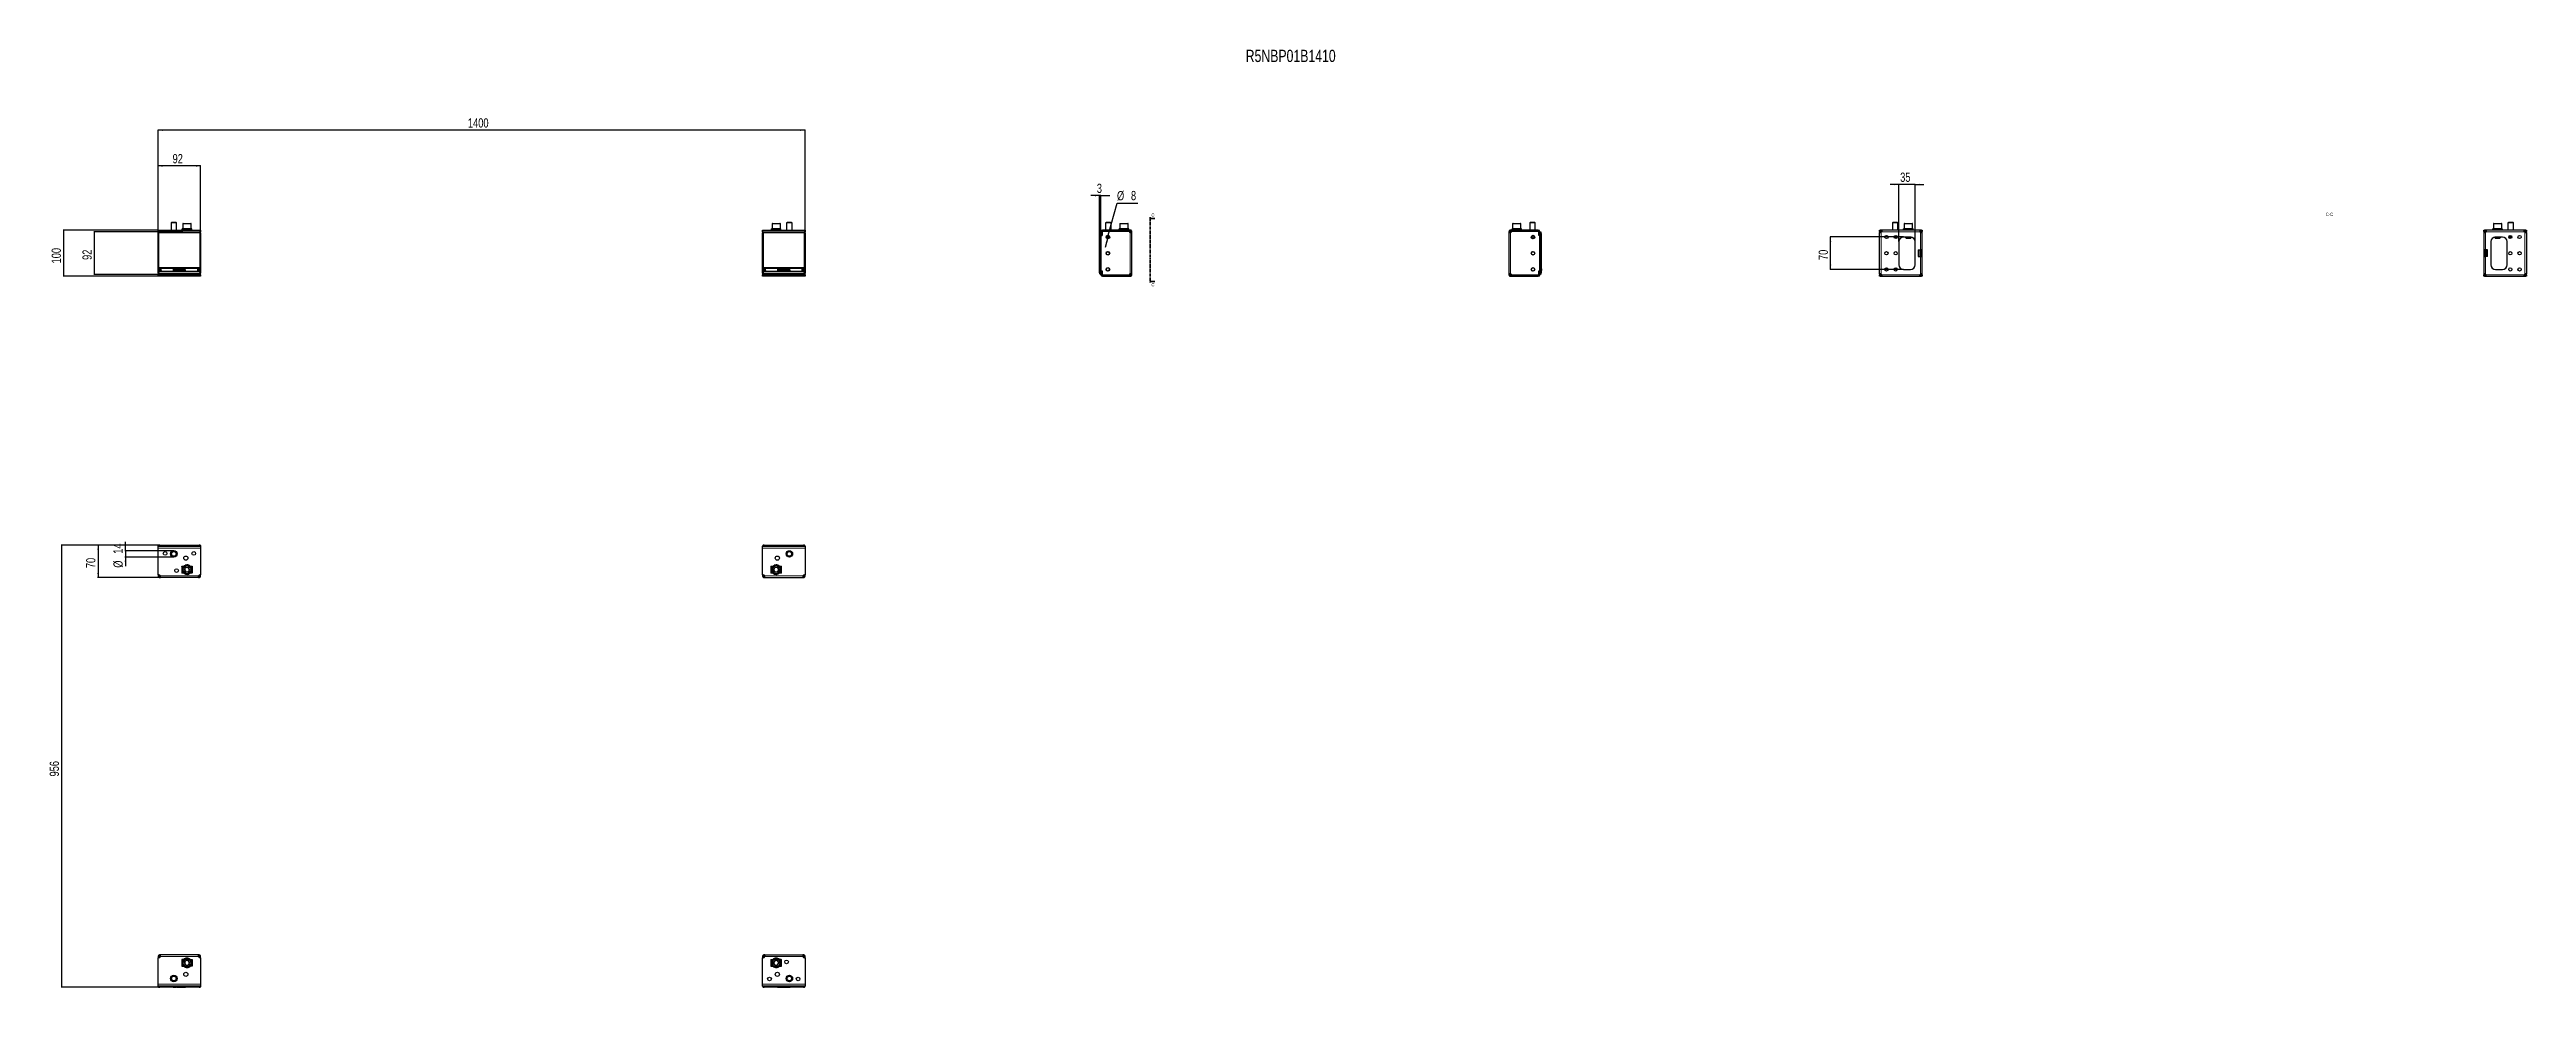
# Model space of a CAD drawing. Header units: millimetres. Extents: x -99 to 5261, y -1371 to 657.
import ezdxf

# ---------------------------------------------------------------- set-up
doc = ezdxf.new("R2010")
doc.units = ezdxf.units.MM
doc.linetypes.add('CENTER', pattern=[10.16, 6.35, -1.27, 1.27, -1.27])
doc.layers.add('FORMAT', color=7, linetype='Continuous')
doc.styles.add('SLDTEXTSTYLE0', font='TXT', dxfattribs={"width": 0.75})
doc.dimstyles.new('SLDDIMSTYLE0', dxfattribs={"dimtxt": 20, "dimasz": 10, "dimexe": 0, "dimexo": 0.0625, "dimgap": 5, "dimtad": 2, "dimdec": 1, "dimrnd": 1e-09, "dimzin": 12, "dimdsep": 46, "dimtxsty": 'SLDTEXTSTYLE0', "dimsah": 1, "dimcen": 0.09, "dimadec": 0, "dimazin": 3, "dimtfac": 1, "dimtofl": 0, "dimtmove": 0, "dimatfit": 3, "dimfxl": 0, "dimfrac": 2, "dimtolj": 1, "dimtzin": 12, "dimarcsym": 0})
doc.dimstyles.new('SLDDIMSTYLE1', dxfattribs={"dimtxt": 20, "dimasz": 10, "dimexe": 0, "dimexo": 0.0625, "dimgap": 5, "dimtad": 2, "dimdec": 1, "dimrnd": 1e-09, "dimzin": 12, "dimdsep": 46, "dimtxsty": 'SLDTEXTSTYLE0', "dimsah": 1, "dimcen": 0.09, "dimadec": 0, "dimazin": 3, "dimtfac": 1, "dimtmove": 0, "dimatfit": 0, "dimfxl": 0, "dimfrac": 2, "dimtolj": 1, "dimtzin": 12, "dimarcsym": 0})
doc.dimstyles.new('SLDDIMSTYLE2', dxfattribs={"dimtxt": 20, "dimasz": 10, "dimexe": 0, "dimexo": 0.0625, "dimgap": 5, "dimtad": 0, "dimtih": 1, "dimtoh": 1, "dimdec": 1, "dimrnd": 1e-09, "dimzin": 12, "dimdsep": 46, "dimtxsty": 'SLDTEXTSTYLE0', "dimsah": 1, "dimcen": 0, "dimadec": 0, "dimazin": 3, "dimtfac": 1, "dimtmove": 0, "dimatfit": 3, "dimfxl": 0, "dimfrac": 2, "dimtolj": 1, "dimtzin": 12, "dimarcsym": 0})

msp = doc.modelspace()

# ---------------------------------------------------------------- texts
at = {"color": 7, "linetype": 'Continuous', "char_height": 7, "attachment_point": 1, "style": 'SLDTEXTSTYLE0'}
for insert in [(2285.26, 302.47), (2285.26, 151.79)]:
    msp.add_mtext('C', dxfattribs=dict(at, insert=insert))
at = {"layer": 'FORMAT', "style": 'SLDTEXTSTYLE0'}
for s, insert, char_height, attachment_point in [('R5NBP01B1410', (2489.17, 656.27), 26.4583, 1), ('C-C', (4834.4, 303.96), 7, 2)]:
    msp.add_mtext(s, dxfattribs=dict(at, insert=insert, char_height=char_height, attachment_point=attachment_point))

# ---------------------------------------------------------------- blocks, each defined once
blk = doc.blocks.new('_D')
at = {"layer": 'FORMAT'}
for p, q in [((135.6, 260.4), (135.6, 406)), ((227.6, 405), (135.6, 405)), ((227.6, 260.4), (227.6, 406))]:
    blk.add_line(p, q, dxfattribs=at)
for points in [[(135.6, 405), (145.6, 403.4), (145.6, 406.5)], [(227.6, 405), (217.6, 406.5), (217.6, 403.4)]]:
    blk.add_solid(points, dxfattribs=at)
at = {"layer": 'FORMAT', "insert": (166.9, 430.7), "char_height": 20, "attachment_point": 1, "style": 'SLDTEXTSTYLE0'}
blk.add_mtext('92', dxfattribs=at)
blk = doc.blocks.new('_D_1')
at = {"layer": 'FORMAT'}
for p, q in [((135.6, 266.5), (-70, 266.5)), ((-69, 266.5), (-69, 166.5)), ((135.6, 166.5), (-70, 166.5))]:
    blk.add_line(p, q, dxfattribs=at)
for points in [[(-69, 266.5), (-70.6, 256.5), (-67.5, 256.5)], [(-69, 166.5), (-67.5, 176.5), (-70.6, 176.5)]]:
    blk.add_solid(points, dxfattribs=at)
at = {"layer": 'FORMAT', "insert": (-94.8, 194.3), "char_height": 20, "attachment_point": 1, "rotation": 90, "style": 'SLDTEXTSTYLE0'}
blk.add_mtext('100', dxfattribs=at)
blk = doc.blocks.new('_D_2')
at = {"layer": 'FORMAT'}
for p, q in [((189.1, 262.7), (-3.4, 262.7)), ((-2.4, 262.7), (-2.4, 170.7)), ((189.1, 170.7), (-3.4, 170.7))]:
    blk.add_line(p, q, dxfattribs=at)
for points in [[(-2.4, 262.7), (-3.9, 252.7), (-0.8, 252.7)], [(-2.4, 170.7), (-0.8, 180.7), (-3.9, 180.7)]]:
    blk.add_solid(points, dxfattribs=at)
at = {"layer": 'FORMAT', "insert": (-28.1, 201.9), "char_height": 20, "attachment_point": 1, "rotation": 90, "style": 'SLDTEXTSTYLE0'}
blk.add_mtext('92', dxfattribs=at)
blk = doc.blocks.new('_D_3')
at = {"layer": 'FORMAT'}
for p, q in [((135.6, 260.4), (135.6, 483.4)), ((1535.6, 260.4), (1535.6, 483.4)), ((1535.6, 482.4), (135.6, 482.4))]:
    blk.add_line(p, q, dxfattribs=at)
for points in [[(135.6, 482.4), (145.6, 480.8), (145.6, 483.9)], [(1535.6, 482.4), (1525.6, 483.9), (1525.6, 480.8)]]:
    blk.add_solid(points, dxfattribs=at)
at = {"layer": 'FORMAT', "insert": (806.1, 508.1), "char_height": 20, "attachment_point": 1, "style": 'SLDTEXTSTYLE0'}
blk.add_mtext('1400', dxfattribs=at)
blk = doc.blocks.new('_D_4')
at = {"layer": 'FORMAT'}
for p, q in [((2172.9, 341), (2153.7, 341)), ((2172.9, 259.4), (2172.9, 342)), ((2175.9, 341), (2172.9, 341)), ((2175.9, 254.4), (2175.9, 342)), ((2175.9, 341), (2195.1, 341))]:
    blk.add_line(p, q, dxfattribs=at)
for points in [[(2172.9, 341), (2162.9, 342.5), (2162.9, 339.4)], [(2175.9, 341), (2185.9, 339.4), (2185.9, 342.5)]]:
    blk.add_solid(points, dxfattribs=at)
at = {"layer": 'FORMAT', "insert": (2167, 366.7), "char_height": 20, "attachment_point": 1, "style": 'SLDTEXTSTYLE0'}
blk.add_mtext('3', dxfattribs=at)
blk = doc.blocks.new('_D_5')
at = {"layer": 'FORMAT'}
for p, q in [((2191.9, 255.3), (2210.7, 324.9)), ((2210.7, 324.9), (2255.7, 324.9)), ((2189.8, 247.6), (2184.8, 229)), ((2189.8, 247.6), (2191.9, 255.3))]:
    blk.add_line(p, q, dxfattribs=at)
for points in [[(2189.8, 247.6), (2185.7, 238.3), (2188.7, 237.5)], [(2191.9, 255.3), (2196, 264.6), (2193, 265.4)]]:
    blk.add_solid(points, dxfattribs=at)
at = {"layer": 'FORMAT', "char_height": 20, "attachment_point": 1, "style": 'SLDTEXTSTYLE0'}
for s, insert in [('%%c', (2210.7, 350.7)), ('8', (2240.9, 351))]:
    blk.add_mtext(s, dxfattribs=dict(at, insert=insert))
blk = doc.blocks.new('_D_6')
at = {"layer": 'FORMAT'}
for p, q in [((137.5, -414.7), (4.6, -414.7)), ((5.6, -414.7), (5.6, -484.7)), ((140.2, -484.7), (4.6, -484.7))]:
    blk.add_line(p, q, dxfattribs=at)
for points in [[(5.6, -414.7), (4.1, -424.7), (7.2, -424.7)], [(5.6, -484.7), (7.2, -474.7), (4.1, -474.7)]]:
    blk.add_solid(points, dxfattribs=at)
at = {"layer": 'FORMAT', "insert": (-20.1, -464.5), "char_height": 20, "attachment_point": 1, "rotation": 90, "style": 'SLDTEXTSTYLE0'}
blk.add_mtext('70', dxfattribs=at)
blk = doc.blocks.new('_D_7')
at = {"layer": 'FORMAT'}
for p, q in [((137.5, -414.7), (-74.2, -414.7)), ((-73.2, -414.7), (-73.2, -1370.7)), ((137.5, -1370.7), (-74.2, -1370.7))]:
    blk.add_line(p, q, dxfattribs=at)
for points in [[(-73.2, -414.7), (-74.8, -424.7), (-71.7, -424.7)], [(-73.2, -1370.7), (-71.7, -1360.7), (-74.8, -1360.7)]]:
    blk.add_solid(points, dxfattribs=at)
at = {"layer": 'FORMAT', "insert": (-99, -914.9), "char_height": 20, "attachment_point": 1, "rotation": 90, "style": 'SLDTEXTSTYLE0'}
blk.add_mtext('956', dxfattribs=at)
blk = doc.blocks.new('_D_8')
at = {"layer": 'FORMAT'}
for p, q in [((169.6, -426.7), (63.8, -426.7)), ((64.8, -426.7), (64.8, -407.5)), ((64.8, -426.7), (64.8, -440.7)), ((169.6, -440.7), (63.8, -440.7)), ((64.8, -440.7), (64.8, -460))]:
    blk.add_line(p, q, dxfattribs=at)
for points in [[(64.8, -426.7), (66.3, -416.7), (63.2, -416.7)], [(64.8, -440.7), (63.2, -450.7), (66.3, -450.7)]]:
    blk.add_solid(points, dxfattribs=at)
at = {"layer": 'FORMAT', "char_height": 20, "attachment_point": 1, "rotation": 90, "style": 'SLDTEXTSTYLE0'}
for s, insert in [('14', (38.7, -433.4)), ('%%c', (39, -463.6))]:
    blk.add_mtext(s, dxfattribs=dict(at, insert=insert))
blk = doc.blocks.new('_D_9')
at = {"layer": 'FORMAT'}
for p, q in [((3902.8, 365), (3883.5, 365)), ((3902.8, 241.5), (3902.8, 366)), ((3937.8, 365), (3902.8, 365)), ((3937.8, 241.5), (3937.8, 366)), ((3937.8, 365), (3957, 365))]:
    blk.add_line(p, q, dxfattribs=at)
for points in [[(3902.8, 365), (3892.8, 366.5), (3892.8, 363.4)], [(3937.8, 365), (3947.8, 363.4), (3947.8, 366.5)]]:
    blk.add_solid(points, dxfattribs=at)
at = {"layer": 'FORMAT', "insert": (3905.5, 390.7), "char_height": 20, "attachment_point": 1, "style": 'SLDTEXTSTYLE0'}
blk.add_mtext('35', dxfattribs=at)
blk = doc.blocks.new('_D_10')
at = {"layer": 'FORMAT'}
for p, q in [((3912.7, 251.5), (3753.7, 251.5)), ((3754.7, 181.5), (3754.7, 251.5)), ((3912.7, 181.5), (3753.7, 181.5))]:
    blk.add_line(p, q, dxfattribs=at)
for points in [[(3754.7, 251.5), (3753.2, 241.5), (3756.3, 241.5)], [(3754.7, 181.5), (3756.3, 191.5), (3753.2, 191.5)]]:
    blk.add_solid(points, dxfattribs=at)
at = {"layer": 'FORMAT', "insert": (3729, 201.7), "char_height": 20, "attachment_point": 1, "rotation": 90, "style": 'SLDTEXTSTYLE0'}
blk.add_mtext('70', dxfattribs=at)

# ---------------------------------------------------------------- dimensions: what is measured, and where the dimension line sits
at = {"layer": 'FORMAT'}
for base, p1, p2, angle, picture, middle in [((135.65, 482.37), (1535.65, 260.43), (135.65, 260.43), 0, '_D_3', (835.65, 482.37)), ((135.65, 404.95), (227.65, 260.43), (135.65, 260.43), 0, '_D', (181.65, 404.95)), ((-69.03, 166.45), (135.65, 266.45), (135.65, 166.45), 90, '_D_1', (-69.03, 216.45)), ((-2.36, 170.7), (189.15, 262.7), (189.15, 170.7), 90, '_D_2', (-2.36, 216.7)), ((3754.75, 251.45), (3912.75, 181.45), (3912.75, 251.45), 90, '_D_10', (3754.75, 216.45)), ((-73.24, -1370.72), (137.55, -414.72), (137.55, -1370.72), 90, '_D_7', (-73.24, -892.72)), ((5.64, -484.72), (137.55, -414.72), (140.23, -484.72), 90, '_D_6', (5.64, -449.72))]:
    dim = msp.add_linear_dim(base=base, p1=p1, p2=p2, angle=angle, dimstyle='SLDDIMSTYLE0', dxfattribs=at)
    dim.commit()
    dim.dimension.update_dxf_attribs({"geometry": picture, "text_midpoint": middle, "dimtype": 160})
for base, p1, p2, picture, middle in [((3902.75, 364.95), (3937.75, 241.45), (3902.75, 241.45), '_D_9', (3920.25, 364.95)), ((2172.88, 340.95), (2175.88, 254.35), (2172.88, 259.35), '_D_4', (2174.38, 340.95))]:
    dim = msp.add_linear_dim(base=base, p1=p1, p2=p2, dimstyle='SLDDIMSTYLE1', dxfattribs=at)
    dim.commit()
    dim.dimension.update_dxf_attribs({"geometry": picture, "text_midpoint": middle, "dimtype": 160})
dim = msp.add_diameter_dim_2p(p1=(2191.93, 255.32), p2=(2189.84, 247.59), dimstyle='SLDDIMSTYLE2', dxfattribs=at)
dim.commit()
dim.dimension.update_dxf_attribs({"geometry": '_D_5', "text_midpoint": (2233.2, 340.95), "dimtype": 163})
dim = msp.add_linear_dim(base=(64.76, -440.72), p1=(169.65, -426.72), p2=(169.65, -440.72), angle=90, text='%%c<>', dimstyle='SLDDIMSTYLE1', dxfattribs=at)
dim.commit()
dim.dimension.update_dxf_attribs({"geometry": '_D_8', "text_midpoint": (64.76, -433.72), "dimtype": 160})

# ---------------------------------------------------------------- linework, layer by layer
at = {"color": 7, "linetype": 'Continuous', "lineweight": 25}
for p, q in [((164.72, 282.95), (163.65, 281.88)), ((163.65, 281.88), (163.65, 266.45)), ((175.65, 281.88), (163.65, 281.88)), ((174.57, 282.95), (164.72, 282.95)), ((175.65, 281.88), (174.57, 282.95)), ((175.65, 266.45), (175.65, 281.88)), ((187.9, 268.95), (187.9, 267.95)), ((187.9, 268.95), (187.9, 268.7)), ((188.7, 268.95), (187.9, 268.95)), ((187.9, 268.95), (187.9, 268.95)), ((187.9, 267.95), (187.9, 268.2)), ((188.7, 268.95), (188.8, 268.95)), ((188.8, 268.95), (188.8, 268.7)), ((190.94, 268.95), (188.8, 268.95)), ((188.8, 267.95), (188.8, 268.2)), ((189.15, 279.95), (189.15, 268.95)), ((190.15, 280.95), (198.57, 280.95)), ((190.94, 268.95), (191.12, 268.95)), ((191.12, 268.95), (191.12, 268.7)), ((194.27, 268.95), (191.12, 268.95)), ((191.12, 267.95), (191.12, 268.2)), ((194.27, 268.95), (194.51, 268.95)), ((194.51, 268.95), (194.51, 268.7)), ((198.2, 268.95), (194.51, 268.95)), ((194.51, 267.95), (194.51, 268.2)), ((198.2, 268.95), (198.29, 268.95)), ((198.41, 268.95), (198.45, 268.95)), ((198.45, 268.95), (198.45, 268.7)), ((202.12, 268.95), (198.45, 268.95)), ((198.45, 267.95), (198.45, 268.2)), ((198.57, 280.95), (206.15, 280.95)), ((202.12, 268.95), (202.35, 268.95)), ((202.35, 268.95), (202.35, 268.7)), ((205.43, 268.95), (202.35, 268.95)), ((202.35, 267.95), (202.35, 268.2)), ((205.43, 268.95), (205.61, 268.95)), ((205.61, 268.95), (205.61, 268.7)), ((207.64, 268.95), (205.61, 268.95)), ((205.61, 267.95), (205.61, 268.2)), ((207.15, 268.95), (207.15, 279.95)), ((207.64, 268.95), (207.73, 268.95)), ((207.73, 268.95), (207.73, 268.7)), ((208.4, 268.95), (207.73, 268.95)), ((207.73, 267.95), (207.73, 268.2)), ((208.4, 267.95), (208.4, 268.95)), ((1462.9, 268.95), (1462.9, 267.95)), ((1462.9, 268.95), (1462.9, 268.7)), ((1463.72, 268.95), (1462.9, 268.95)), ((1462.9, 268.95), (1462.9, 268.95)), ((1462.9, 267.95), (1462.9, 268.2)), ((1463.72, 268.95), (1463.82, 268.95)), ((1463.82, 268.95), (1463.82, 268.7)), ((1465.97, 268.95), (1463.82, 268.95)), ((1463.82, 267.95), (1463.82, 268.2)), ((1464.15, 279.95), (1464.15, 268.95)), ((1465.15, 280.95), (1473.59, 280.95)), ((1465.97, 268.95), (1466.15, 268.95)), ((1466.15, 268.95), (1466.15, 268.7)), ((1469.32, 268.95), (1466.15, 268.95)), ((1466.15, 267.95), (1466.15, 268.2)), ((1469.32, 268.95), (1469.55, 268.95)), ((1469.55, 268.95), (1469.55, 268.7)), ((1473.25, 268.95), (1469.55, 268.95)), ((1469.55, 267.95), (1469.55, 268.2)), ((1473.25, 268.95), (1473.33, 268.95)), ((1473.45, 268.95), (1473.5, 268.95)), ((1473.5, 268.95), (1473.5, 268.7)), ((1477.16, 268.95), (1473.5, 268.95)), ((1473.5, 267.95), (1473.5, 268.2)), ((1473.59, 280.95), (1481.15, 280.95)), ((1477.16, 268.95), (1477.39, 268.95)), ((1477.39, 268.95), (1477.39, 268.7)), ((1480.47, 268.95), (1477.39, 268.95)), ((1477.39, 267.95), (1477.39, 268.2)), ((1480.47, 268.95), (1480.64, 268.95)), ((1480.64, 268.95), (1480.64, 268.7)), ((1482.65, 268.95), (1480.64, 268.95)), ((1480.64, 267.95), (1480.64, 268.2)), ((1482.15, 268.95), (1482.15, 279.95)), ((1482.65, 268.95), (1482.75, 268.95)), ((1482.75, 268.95), (1482.75, 268.7)), ((1483.4, 268.95), (1482.75, 268.95)), ((1482.75, 267.95), (1482.75, 268.2)), ((1483.4, 267.95), (1483.4, 268.95)), ((1496.72, 282.95), (1495.65, 281.88)), ((1495.65, 281.88), (1495.65, 266.45)), ((1507.65, 281.88), (1495.65, 281.88)), ((1506.57, 282.95), (1496.72, 282.95)), ((1507.65, 281.88), (1506.57, 282.95)), ((1507.65, 266.45), (1507.65, 281.88)), ((2186.96, 282.95), (2185.88, 281.88)), ((2185.88, 281.88), (2185.88, 266.45)), ((2197.88, 281.88), (2185.88, 281.88)), ((2196.81, 282.95), (2186.96, 282.95)), ((2197.88, 281.88), (2196.81, 282.95)), ((2197.88, 266.45), (2197.88, 281.88)), ((2215.63, 268.95), (2215.63, 267.95)), ((2215.63, 268.95), (2215.64, 268.95)), ((2215.64, 268.95), (2215.64, 268.7)), ((2216.47, 268.95), (2215.64, 268.95)), ((2215.64, 267.95), (2215.64, 268.2)), ((2216.47, 268.95), (2216.57, 268.95)), ((2216.57, 268.95), (2216.57, 268.7)), ((2218.74, 268.95), (2216.57, 268.95)), ((2216.57, 267.95), (2216.57, 268.2)), ((2216.88, 279.95), (2216.88, 268.95)), ((2217.88, 280.95), (2233.88, 280.95)), ((2218.74, 268.95), (2218.92, 268.95)), ((2218.92, 268.95), (2218.92, 268.7)), ((2222.09, 268.95), (2218.92, 268.95)), ((2218.92, 267.95), (2218.92, 268.2)), ((2222.09, 268.95), (2222.32, 268.95)), ((2222.32, 268.95), (2222.32, 268.7)), ((2226.02, 268.95), (2222.32, 268.95)), ((2222.32, 267.95), (2222.32, 268.2)), ((2226.02, 268.95), (2226.28, 268.95)), ((2226.02, 268.95), (2226.1, 268.95)), ((2226.23, 268.95), (2226.27, 268.95)), ((2226.27, 268.95), (2226.27, 268.7)), ((2229.94, 268.95), (2226.27, 268.95)), ((2226.27, 267.95), (2226.27, 268.2)), ((2229.94, 268.95), (2230.16, 268.95)), ((2230.16, 268.95), (2230.16, 268.7)), ((2233.23, 268.95), (2230.16, 268.95)), ((2230.16, 267.95), (2230.16, 268.2)), ((2233.23, 268.95), (2233.4, 268.95)), ((2233.4, 268.95), (2233.4, 268.7)), ((2235.41, 268.95), (2233.4, 268.95)), ((2233.4, 267.95), (2233.4, 268.2)), ((2234.88, 268.95), (2234.88, 279.95)), ((2235.41, 268.95), (2235.5, 268.95)), ((2235.5, 268.95), (2235.5, 268.7)), ((2236.13, 268.95), (2235.5, 268.95)), ((2235.5, 267.95), (2235.5, 268.2)), ((2236.13, 267.95), (2236.13, 268.95)), ((3065.63, 268.95), (3065.63, 267.95)), ((3065.63, 268.95), (3065.64, 268.95)), ((3065.64, 268.95), (3065.64, 268.7)), ((3066.43, 268.95), (3065.64, 268.95)), ((3065.64, 267.95), (3065.64, 268.2)), ((3066.43, 268.95), (3066.53, 268.95)), ((3066.53, 268.95), (3066.53, 268.7)), ((3068.67, 268.95), (3066.53, 268.95)), ((3066.53, 267.95), (3066.53, 268.2)), ((3066.88, 279.95), (3066.88, 268.95)), ((3067.88, 280.95), (3083.88, 280.95)), ((3068.67, 268.95), (3068.85, 268.95)), ((3068.85, 268.95), (3068.85, 268.7)), ((3072.01, 268.95), (3068.85, 268.95)), ((3068.85, 267.95), (3068.85, 268.2)), ((3072.01, 268.95), (3072.24, 268.95)), ((3072.24, 268.95), (3072.24, 268.7)), ((3075.94, 268.95), (3072.24, 268.95)), ((3072.24, 267.95), (3072.24, 268.2)), ((3075.94, 268.95), (3076.02, 268.95)), ((3076.15, 268.95), (3076.19, 268.95)), ((3076.19, 268.95), (3076.19, 268.7)), ((3079.85, 268.95), (3076.19, 268.95)), ((3076.19, 267.95), (3076.19, 268.2)), ((3079.85, 268.95), (3080.08, 268.95)), ((3080.08, 268.95), (3080.08, 268.7)), ((3083.17, 268.95), (3080.08, 268.95)), ((3080.08, 267.95), (3080.08, 268.2)), ((3083.17, 268.95), (3083.34, 268.95)), ((3083.34, 268.95), (3083.34, 268.7)), ((3085.37, 268.95), (3083.34, 268.95)), ((3083.34, 267.95), (3083.34, 268.2)), ((3084.88, 268.95), (3084.88, 279.95)), ((3085.37, 268.95), (3085.46, 268.95)), ((3085.46, 268.95), (3085.46, 268.7)), ((3086.13, 268.95), (3085.46, 268.95)), ((3085.46, 267.95), (3085.46, 268.2)), ((3086.13, 267.95), (3086.13, 268.95)), ((3104.96, 282.95), (3103.88, 281.88)), ((3103.88, 281.88), (3103.88, 266.45)), ((3115.88, 281.88), (3103.88, 281.88)), ((3114.81, 282.95), (3104.96, 282.95)), ((3115.88, 281.88), (3114.81, 282.95)), ((3115.88, 266.45), (3115.88, 281.88)), ((3889.83, 282.95), (3888.75, 281.88)), ((3888.75, 281.88), (3888.75, 266.45)), ((3900.75, 281.88), (3888.75, 281.88)), ((3899.68, 282.95), (3889.83, 282.95)), ((3900.75, 281.88), (3899.68, 282.95)), ((3900.75, 266.45), (3900.75, 281.88)), ((3913, 268.95), (3913, 267.95)), ((3913, 268.95), (3913.01, 268.95)), ((3913.01, 268.95), (3913.01, 268.7)), ((3913.84, 268.95), (3913.01, 268.95)), ((3913.01, 267.95), (3913.01, 268.2)), ((3913.84, 268.95), (3913.94, 268.95)), ((3913.94, 268.95), (3913.94, 268.7)), ((3916.11, 268.95), (3913.94, 268.95)), ((3913.94, 267.95), (3913.94, 268.2)), ((3914.25, 279.95), (3914.25, 268.95)), ((3915.25, 280.95), (3923.64, 280.95)), ((3916.11, 268.95), (3916.29, 268.95)), ((3916.29, 268.95), (3916.29, 268.7)), ((3919.46, 268.95), (3916.29, 268.95)), ((3916.29, 267.95), (3916.29, 268.2)), ((3919.46, 268.95), (3919.69, 268.95)), ((3919.69, 268.95), (3919.69, 268.7)), ((3923.39, 268.95), (3919.69, 268.95)), ((3919.69, 267.95), (3919.69, 268.2)), ((3923.39, 268.95), (3923.69, 268.95)), ((3923.39, 268.95), (3923.47, 268.95)), ((3923.6, 268.95), (3923.64, 268.95)), ((3923.64, 280.95), (3931.25, 280.95)), ((3923.64, 268.95), (3923.64, 268.7)), ((3927.31, 268.95), (3923.64, 268.95)), ((3923.64, 267.95), (3923.64, 268.2)), ((3927.31, 268.95), (3927.53, 268.95)), ((3927.53, 268.95), (3927.53, 268.7)), ((3930.6, 268.95), (3927.53, 268.95)), ((3927.53, 267.95), (3927.53, 268.2)), ((3930.6, 268.95), (3930.77, 268.95)), ((3930.77, 268.95), (3930.77, 268.7)), ((3932.78, 268.95), (3930.77, 268.95)), ((3930.77, 267.95), (3930.77, 268.2)), ((3932.25, 268.95), (3932.25, 279.95)), ((3932.78, 268.95), (3932.87, 268.95)), ((3932.87, 268.95), (3932.87, 268.7)), ((3933.5, 268.95), (3932.87, 268.95)), ((3932.87, 267.95), (3932.87, 268.2)), ((3933.5, 267.95), (3933.5, 268.95)), ((5188, 268.95), (5188, 267.95)), ((5188, 268.95), (5188.01, 268.95)), ((5188.01, 268.95), (5188.01, 268.7)), ((5188.84, 268.95), (5188.01, 268.95)), ((5188.01, 267.95), (5188.01, 268.2)), ((5188.84, 268.95), (5188.94, 268.95)), ((5188.94, 268.95), (5188.94, 268.7)), ((5191.11, 268.95), (5188.94, 268.95)), ((5188.94, 267.95), (5188.94, 268.2)), ((5189.25, 279.95), (5189.25, 268.95)), ((5190.25, 280.95), (5198.59, 280.95)), ((5191.11, 268.95), (5191.29, 268.95)), ((5191.29, 268.95), (5191.29, 268.7)), ((5194.47, 268.95), (5191.29, 268.95)), ((5191.29, 267.95), (5191.29, 268.2)), ((5194.47, 268.95), (5194.7, 268.95)), ((5194.7, 268.95), (5194.7, 268.7)), ((5198.4, 268.95), (5194.7, 268.95)), ((5194.7, 267.95), (5194.7, 268.2)), ((5198.4, 268.95), (5198.64, 268.95)), ((5198.4, 268.95), (5198.47, 268.95)), ((5198.59, 280.95), (5206.25, 280.95)), ((5198.6, 268.95), (5198.65, 268.95)), ((5198.65, 268.95), (5198.65, 268.7)), ((5202.31, 268.95), (5198.65, 268.95)), ((5198.65, 267.95), (5198.65, 268.2)), ((5202.31, 268.95), (5202.54, 268.95)), ((5202.54, 268.95), (5202.54, 268.7)), ((5205.6, 268.95), (5202.54, 268.95)), ((5202.54, 267.95), (5202.54, 268.2)), ((5205.6, 268.95), (5205.77, 268.95)), ((5205.77, 268.95), (5205.77, 268.7)), ((5207.78, 268.95), (5205.77, 268.95)), ((5205.77, 267.95), (5205.77, 268.2)), ((5207.25, 268.95), (5207.25, 279.95)), ((5207.78, 268.95), (5207.87, 268.95)), ((5207.87, 268.95), (5207.87, 268.7)), ((5208.5, 268.95), (5207.87, 268.95)), ((5207.87, 267.95), (5207.87, 268.2)), ((5208.5, 267.95), (5208.5, 268.95)), ((5221.83, 282.95), (5220.75, 281.88)), ((5220.75, 281.88), (5220.75, 266.45)), ((5232.75, 281.88), (5220.75, 281.88)), ((5231.68, 282.95), (5221.83, 282.95)), ((5232.75, 281.88), (5231.68, 282.95)), ((5232.75, 266.45), (5232.75, 281.88)), ((135.65, 266.45), (227.65, 266.45)), ((135.65, 262.95), (135.65, 266.45)), ((135.65, 262.95), (135.65, 260.43)), ((135.65, 259.81), (135.65, 260.43)), ((135.65, 173.6), (135.65, 259.81)), ((137.92, 262.7), (138.55, 262.7)), ((138.55, 262.7), (174.15, 262.7)), ((174.15, 262.7), (174.15, 262.57)), ((174.65, 262.44), (188.65, 262.44)), ((188.7, 267.95), (187.9, 267.95)), ((187.9, 267.95), (187.9, 267.95)), ((188.7, 267.95), (188.8, 267.95)), ((190.94, 267.95), (188.8, 267.95)), ((189.15, 262.57), (189.15, 262.7)), ((189.15, 262.7), (224.75, 262.7)), ((190.94, 267.95), (191.12, 267.95)), ((194.27, 267.95), (191.12, 267.95)), ((192.15, 267.95), (192.15, 266.45)), ((194.27, 267.95), (194.51, 267.95)), ((198.2, 267.95), (194.51, 267.95)), ((198.2, 267.95), (198.38, 267.95)), ((198.38, 267.95), (198.45, 267.95)), ((202.12, 267.95), (198.45, 267.95)), ((202.12, 267.95), (202.35, 267.95)), ((205.43, 267.95), (202.35, 267.95)), ((204.15, 266.45), (204.15, 267.95)), ((205.43, 267.95), (205.61, 267.95)), ((207.64, 267.95), (205.61, 267.95)), ((207.64, 267.95), (207.73, 267.95)), ((208.4, 267.95), (207.73, 267.95)), ((224.75, 262.7), (225.37, 262.7)), ((227.65, 266.45), (227.65, 262.95)), ((227.65, 260.43), (227.65, 262.95)), ((227.65, 260.43), (227.65, 259.81)), ((227.65, 259.81), (227.65, 173.6)), ((1443.65, 262.95), (1443.65, 266.45)), ((1443.65, 266.45), (1535.65, 266.45)), ((1443.65, 262.95), (1443.65, 260.43)), ((1443.65, 259.81), (1443.65, 260.43)), ((1443.65, 173.6), (1443.65, 259.81)), ((1445.92, 262.7), (1446.55, 262.7)), ((1446.55, 262.7), (1482.15, 262.7)), ((1463.72, 267.95), (1462.9, 267.95)), ((1462.9, 267.95), (1462.9, 267.95)), ((1463.72, 267.95), (1463.82, 267.95)), ((1465.97, 267.95), (1463.82, 267.95)), ((1465.97, 267.95), (1466.15, 267.95)), ((1469.32, 267.95), (1466.15, 267.95)), ((1467.15, 267.95), (1467.15, 266.45)), ((1469.32, 267.95), (1469.55, 267.95)), ((1473.25, 267.95), (1469.55, 267.95)), ((1473.25, 267.95), (1473.41, 267.95)), ((1473.41, 267.95), (1473.5, 267.95)), ((1477.16, 267.95), (1473.5, 267.95)), ((1477.16, 267.95), (1477.39, 267.95)), ((1480.47, 267.95), (1477.39, 267.95)), ((1479.15, 266.45), (1479.15, 267.95)), ((1480.47, 267.95), (1480.64, 267.95)), ((1482.65, 267.95), (1480.64, 267.95)), ((1482.15, 262.7), (1482.15, 262.57)), ((1482.65, 267.95), (1482.75, 267.95)), ((1482.65, 262.44), (1496.65, 262.44)), ((1483.4, 267.95), (1482.75, 267.95)), ((1497.15, 262.57), (1497.15, 262.7)), ((1497.15, 262.7), (1532.75, 262.7)), ((1532.75, 262.7), (1533.37, 262.7)), ((1535.65, 266.45), (1535.65, 262.95)), ((1535.65, 260.43), (1535.65, 262.95)), ((1535.65, 260.43), (1535.65, 259.81)), ((1535.65, 259.81), (1535.65, 173.6)), ((2172.88, 260.8), (2172.88, 259.35)), ((2172.88, 184.91), (2172.88, 259.35)), ((2174, 262.25), (2175.68, 262.7)), ((2175.68, 262.7), (2175.88, 262.7)), ((2175.68, 259.81), (2175.68, 173.6)), ((2175.88, 255), (2175.88, 262.95)), ((2175.88, 260.43), (2175.88, 172.98)), ((2175.88, 255), (2178.38, 255)), ((2175.88, 178.55), (2175.88, 254.35)), ((2178.48, 254.35), (2175.88, 254.35)), ((2178.38, 255), (2178.38, 262.95)), ((2178.48, 255.93), (2178.38, 255.72)), ((2178.48, 261.35), (2178.48, 254.35)), ((2235.98, 266.45), (2179.38, 266.45)), ((2179.38, 263.95), (2235.98, 263.95)), ((2180.98, 263.85), (2235.96, 263.85)), ((2181.63, 263.95), (2181.63, 263.85)), ((2181.93, 263.95), (2181.93, 263.85)), ((2183.61, 263.95), (2183.61, 263.85)), ((2186.56, 263.95), (2186.56, 263.85)), ((2194.85, 250.95), (2186.92, 250.95)), ((2190.32, 263.95), (2190.32, 263.85)), ((2194.31, 263.95), (2194.31, 263.85)), ((2197.94, 263.95), (2197.94, 263.85)), ((2200.64, 263.95), (2200.64, 263.85)), ((2202.01, 263.95), (2202.01, 263.85)), ((2202.13, 263.85), (2202.13, 263.95)), ((2215.63, 267.95), (2215.64, 267.95)), ((2216.47, 267.95), (2215.64, 267.95)), ((2216.47, 267.95), (2216.57, 267.95)), ((2218.74, 267.95), (2216.57, 267.95)), ((2218.74, 267.95), (2218.92, 267.95)), ((2222.09, 267.95), (2218.92, 267.95)), ((2219.88, 267.95), (2219.88, 266.45)), ((2222.09, 267.95), (2222.32, 267.95)), ((2226.02, 267.95), (2222.32, 267.95)), ((2226.02, 267.95), (2226.18, 267.95)), ((2226.18, 267.95), (2226.27, 267.95)), ((2229.94, 267.95), (2226.27, 267.95)), ((2229.94, 267.95), (2230.16, 267.95)), ((2233.23, 267.95), (2230.16, 267.95)), ((2231.88, 266.45), (2231.88, 267.95)), ((2233.23, 267.95), (2233.4, 267.95)), ((2235.41, 267.95), (2233.4, 267.95)), ((2235.41, 267.95), (2235.5, 267.95)), ((2236.13, 267.95), (2235.5, 267.95)), ((2235.98, 266.45), (2236.98, 266.45)), ((2236.98, 263.95), (2235.98, 263.95)), ((2236.98, 263.95), (2236.98, 266.45)), ((2239.38, 266.45), (2236.98, 266.45)), ((2239.38, 263.95), (2236.98, 263.95)), ((2239.38, 266.45), (2239.38, 263.95)), ((2242.88, 262.95), (2240.38, 262.95)), ((2240.38, 261.73), (2240.38, 262.95)), ((2242.88, 261.73), (2240.38, 261.73)), ((2242.88, 261.73), (2242.88, 262.95)), ((2242.88, 171.18), (2242.88, 261.73)), ((3058.88, 262.95), (3058.88, 261.73)), ((3061.38, 262.95), (3058.88, 262.95)), ((3058.88, 261.73), (3058.88, 171.18)), ((3061.38, 261.73), (3058.88, 261.73)), ((3061.38, 262.95), (3061.38, 261.73)), ((3062.38, 263.95), (3062.38, 266.45)), ((3064.78, 266.45), (3062.38, 266.45)), ((3064.79, 263.95), (3062.38, 263.95)), ((3064.78, 266.45), (3064.78, 263.95)), ((3064.78, 266.45), (3065.78, 266.45)), ((3065.78, 263.95), (3064.78, 263.95)), ((3065.63, 267.95), (3065.64, 267.95)), ((3066.43, 267.95), (3065.64, 267.95)), ((3122.38, 266.45), (3065.78, 266.45)), ((3065.78, 263.95), (3122.38, 263.95)), ((3065.81, 263.85), (3120.78, 263.85)), ((3066.43, 267.95), (3066.53, 267.95)), ((3068.67, 267.95), (3066.53, 267.95)), ((3068.67, 267.95), (3068.85, 267.95)), ((3072.01, 267.95), (3068.85, 267.95)), ((3069.88, 267.95), (3069.88, 266.45)), ((3072.01, 267.95), (3072.24, 267.95)), ((3075.94, 267.95), (3072.24, 267.95)), ((3075.94, 267.95), (3076.11, 267.95)), ((3076.11, 267.95), (3076.19, 267.95)), ((3079.85, 267.95), (3076.19, 267.95)), ((3079.85, 267.95), (3080.08, 267.95)), ((3083.17, 267.95), (3080.08, 267.95)), ((3081.88, 266.45), (3081.88, 267.95)), ((3083.17, 267.95), (3083.34, 267.95)), ((3085.37, 267.95), (3083.34, 267.95)), ((3085.37, 267.95), (3085.46, 267.95)), ((3086.13, 267.95), (3085.46, 267.95)), ((3099.63, 263.95), (3099.63, 263.85)), ((3099.93, 263.95), (3099.93, 263.85)), ((3101.61, 263.95), (3101.61, 263.85)), ((3104.56, 263.95), (3104.56, 263.85)), ((3114.85, 250.95), (3106.92, 250.95)), ((3108.32, 263.95), (3108.32, 263.85)), ((3112.31, 263.95), (3112.31, 263.85)), ((3115.94, 263.95), (3115.94, 263.85)), ((3118.64, 263.95), (3118.64, 263.85)), ((3120.01, 263.95), (3120.01, 263.85)), ((3120.13, 263.85), (3120.13, 263.95)), ((3123.28, 254.35), (3123.28, 261.35)), ((3123.28, 255.93), (3123.38, 255.72)), ((3125.88, 254.35), (3123.28, 254.35)), ((3123.38, 262.95), (3123.38, 255)), ((3125.88, 255), (3123.38, 255)), ((3125.88, 262.95), (3125.88, 255)), ((3125.88, 262.7), (3126.08, 262.7)), ((3125.88, 172.98), (3125.88, 260.43)), ((3125.88, 254.35), (3125.88, 178.55)), ((3126.08, 262.7), (3127.77, 262.25)), ((3126.08, 173.6), (3126.08, 259.81)), ((3128.88, 259.35), (3128.88, 260.8)), ((3128.88, 259.35), (3128.88, 184.91)), ((3860.75, 263.95), (3860.75, 266.45)), ((3860.75, 266.45), (3861.86, 266.45)), ((3861.86, 263.95), (3860.75, 263.95)), ((3860.75, 263.95), (3860.75, 263.85)), ((3860.75, 263.85), (3863.25, 263.85)), ((3860.75, 263.24), (3860.75, 263.85)), ((3860.75, 263.24), (3860.75, 261.18)), ((3860.75, 171.73), (3860.75, 261.18)), ((3860.75, 261.18), (3861.85, 261.18)), ((3865.58, 266.45), (3861.86, 266.45)), ((3865.58, 263.95), (3861.86, 263.95)), ((3863.25, 263.85), (3863.25, 263.24)), ((3863.25, 263.24), (3863.25, 261.42)), ((3947.92, 266.45), (3865.58, 266.45)), ((3865.58, 266.45), (3865.58, 264.24)), ((3899.22, 250.95), (3892.29, 250.95)), ((3902.75, 241.45), (3902.75, 191.45)), ((3927.75, 251.45), (3912.75, 251.45)), ((3913, 267.95), (3913.01, 267.95)), ((3913.84, 267.95), (3913.01, 267.95)), ((3913.84, 267.95), (3913.94, 267.95)), ((3916.11, 267.95), (3913.94, 267.95)), ((3914.42, 251.36), (3914.4, 251.36)), ((3914.42, 251.35), (3914.42, 251.36)), ((3914.52, 251.35), (3914.42, 251.35)), ((3914.52, 251.45), (3914.52, 251.35)), ((3917.78, 251.35), (3914.52, 251.35)), ((3916.11, 267.95), (3916.29, 267.95)), ((3919.46, 267.95), (3916.29, 267.95)), ((3917.25, 267.95), (3917.25, 266.45)), ((3917.25, 251.35), (3917.25, 250.03)), ((3917.25, 250.03), (3918.33, 248.95)), ((3917.25, 250.03), (3923.54, 250.03)), ((3917.78, 251.35), (3919.68, 251.35)), ((3918.33, 248.95), (3923.49, 248.95)), ((3919.46, 267.95), (3919.69, 267.95)), ((3920.23, 251.35), (3919.68, 251.35)), ((3923.39, 267.95), (3919.69, 267.95)), ((3926.27, 251.35), (3920.23, 251.35)), ((3923.39, 267.95), (3923.55, 267.95)), ((3923.49, 248.95), (3928.18, 248.95)), ((3923.54, 250.03), (3929.25, 250.03)), ((3923.55, 267.95), (3923.64, 267.95)), ((3927.31, 267.95), (3923.64, 267.95)), ((3926.83, 251.35), (3926.27, 251.35)), ((3926.83, 251.35), (3928.73, 251.35)), ((3927.31, 267.95), (3927.53, 267.95)), ((3930.6, 267.95), (3927.53, 267.95)), ((3928.18, 248.95), (3929.25, 250.03)), ((3929.16, 251.35), (3928.73, 251.35)), ((3929.25, 266.45), (3929.25, 267.95)), ((3929.25, 250.03), (3929.25, 251.34)), ((3930.6, 267.95), (3930.77, 267.95)), ((3932.78, 267.95), (3930.77, 267.95)), ((3932.78, 267.95), (3932.87, 267.95)), ((3933.5, 267.95), (3932.87, 267.95)), ((3937.75, 191.45), (3937.75, 241.45)), ((3944.75, 223.45), (3949.25, 223.45)), ((3944.75, 223.45), (3944.75, 209.45)), ((3947.92, 266.45), (3947.92, 263.95)), ((3951.64, 266.45), (3947.92, 266.45)), ((3951.64, 263.95), (3947.92, 263.95)), ((3952.75, 223.45), (3949.25, 223.45)), ((3950.25, 263.85), (3952.75, 263.85)), ((3950.25, 263.24), (3950.25, 263.85)), ((3950.25, 261.41), (3950.25, 263.24)), ((3950.25, 209.45), (3950.25, 223.45)), ((3951.64, 266.45), (3952.75, 266.45)), ((3952.75, 263.95), (3951.64, 263.95)), ((3952.75, 266.45), (3952.75, 263.95)), ((3952.75, 263.85), (3952.75, 263.95)), ((3952.75, 263.85), (3952.75, 263.24)), ((3952.75, 261.18), (3952.75, 263.24)), ((3952.75, 223.45), (3952.75, 261.18)), ((3952.75, 209.45), (3952.75, 223.45)), ((5168.75, 263.95), (5168.75, 266.45)), ((5168.75, 266.45), (5169.86, 266.45)), ((5169.86, 263.95), (5168.75, 263.95)), ((5168.75, 263.95), (5168.75, 263.85)), ((5168.75, 263.85), (5171.25, 263.85)), ((5168.75, 263.24), (5168.75, 263.85)), ((5168.75, 263.24), (5168.75, 261.18)), ((5168.75, 261.18), (5169.85, 261.18)), ((5168.75, 261.18), (5168.75, 223.45)), ((5172.25, 223.45), (5168.75, 223.45)), ((5168.75, 223.45), (5168.75, 209.45)), ((5173.58, 266.45), (5169.86, 266.45)), ((5173.58, 263.95), (5169.86, 263.95)), ((5171.25, 263.85), (5171.25, 263.24)), ((5171.25, 263.24), (5171.25, 261.42)), ((5171.25, 223.45), (5171.25, 209.45)), ((5176.75, 223.45), (5172.25, 223.45)), ((5173.58, 266.45), (5173.58, 264.24)), ((5255.92, 266.45), (5173.58, 266.45)), ((5176.75, 209.45), (5176.75, 223.45)), ((5183.75, 241.45), (5183.75, 191.45)), ((5188, 267.95), (5188.01, 267.95)), ((5188.84, 267.95), (5188.01, 267.95)), ((5188.84, 267.95), (5188.94, 267.95)), ((5191.11, 267.95), (5188.94, 267.95)), ((5191.11, 267.95), (5191.29, 267.95)), ((5194.47, 267.95), (5191.29, 267.95)), ((5192.25, 267.95), (5192.25, 266.45)), ((5192.25, 251.34), (5192.25, 250.03)), ((5192.25, 250.03), (5193.33, 248.95)), ((5192.25, 250.03), (5198.51, 250.03)), ((5192.78, 251.35), (5192.34, 251.35)), ((5192.78, 251.35), (5194.68, 251.35)), ((5193.33, 248.95), (5198.46, 248.95)), ((5208.75, 251.45), (5193.75, 251.45)), ((5194.47, 267.95), (5194.7, 267.95)), ((5195.23, 251.35), (5194.68, 251.35)), ((5198.4, 267.95), (5194.7, 267.95)), ((5201.27, 251.35), (5195.23, 251.35)), ((5198.4, 267.95), (5198.55, 267.95)), ((5198.46, 248.95), (5203.18, 248.95)), ((5198.51, 250.03), (5204.25, 250.03)), ((5198.55, 267.95), (5198.65, 267.95)), ((5202.31, 267.95), (5198.65, 267.95)), ((5201.83, 251.35), (5201.27, 251.35)), ((5201.83, 251.35), (5203.73, 251.35)), ((5202.31, 267.95), (5202.54, 267.95)), ((5205.6, 267.95), (5202.54, 267.95)), ((5203.18, 248.95), (5204.25, 250.03)), ((5206.98, 251.35), (5203.73, 251.35)), ((5204.25, 266.45), (5204.25, 267.95)), ((5204.25, 250.03), (5204.25, 251.35)), ((5205.6, 267.95), (5205.77, 267.95)), ((5207.78, 267.95), (5205.77, 267.95)), ((5206.98, 251.35), (5206.98, 251.45)), ((5207.08, 251.35), (5206.98, 251.35)), ((5207.1, 251.36), (5207.08, 251.36)), ((5207.08, 251.35), (5207.08, 251.36)), ((5207.78, 267.95), (5207.87, 267.95)), ((5208.5, 267.95), (5207.87, 267.95)), ((5218.75, 191.45), (5218.75, 241.45)), ((5229.22, 250.95), (5222.29, 250.95)), ((5255.92, 263.95), (5255.92, 266.45)), ((5259.64, 266.45), (5255.92, 266.45)), ((5259.64, 263.95), (5255.92, 263.95)), ((5258.25, 263.85), (5260.75, 263.85)), ((5258.25, 263.24), (5258.25, 263.85)), ((5258.25, 261.41), (5258.25, 263.24)), ((5259.64, 266.45), (5260.75, 266.45)), ((5260.75, 263.95), (5259.64, 263.95)), ((5260.75, 266.45), (5260.75, 263.95)), ((5260.75, 263.85), (5260.75, 263.95)), ((5260.75, 263.85), (5260.75, 263.24)), ((5260.75, 261.18), (5260.75, 263.24)), ((5260.75, 261.18), (5260.75, 171.73)), ((135.65, 172.98), (135.65, 173.6)), ((135.65, 172.98), (135.65, 169.95)), ((135.65, 166.45), (135.65, 169.95)), ((227.65, 166.45), (135.65, 166.45)), ((225.75, 184.91), (137.55, 184.91)), ((137.55, 184.91), (137.55, 176.7)), ((137.55, 176.7), (225.75, 176.7)), ((138.55, 170.7), (137.92, 170.7)), ((138.05, 177.4), (138.05, 184.21)), ((138.25, 184.41), (139.35, 184.41)), ((139.35, 177.2), (138.25, 177.2)), ((174.15, 170.7), (138.55, 170.7)), ((139.55, 184.21), (139.55, 177.4)), ((140.05, 177.4), (140.05, 184.21)), ((140.25, 184.41), (141.35, 184.41)), ((141.35, 177.2), (140.25, 177.2)), ((141.55, 184.21), (141.55, 177.4)), ((142.05, 179.2), (142.05, 182.41)), ((144.05, 184.41), (219.25, 184.41)), ((219.25, 177.2), (144.05, 177.2)), ((168.22, 182.47), (168.22, 179.14)), ((173.9, 182.91), (168.65, 182.91)), ((168.65, 178.7), (173.9, 178.7)), ((169.63, 179.04), (169.63, 182.57)), ((169.63, 182.57), (173.81, 182.57)), ((172.09, 179.03), (169.63, 179.04)), ((171.37, 180.89), (171.37, 180.44)), ((171.37, 180.18), (171.37, 179.71)), ((173.81, 182.57), (173.81, 182.19)), ((173.81, 182.19), (174.33, 182.19)), ((174.15, 170.7), (174.15, 170.84)), ((174.33, 182.19), (174.33, 182.47)), ((174.65, 170.97), (188.65, 170.97)), ((175.82, 180.34), (175.82, 180.79)), ((175.82, 179.61), (175.82, 180.07)), ((179.79, 182.92), (176.97, 182.91)), ((176.97, 182.91), (176.97, 178.7)), ((176.97, 178.7), (179.65, 178.72)), ((179.59, 182.34), (178.55, 182.32)), ((178.55, 182.32), (178.55, 179.22)), ((178.55, 179.22), (179.5, 179.24)), ((179.65, 178.72), (179.66, 178.72)), ((179.66, 178.72), (179.68, 178.72)), ((184.07, 182.91), (184.07, 178.7)), ((185.56, 182.91), (184.07, 182.91)), ((184.07, 178.7), (185.58, 178.7)), ((185.56, 180.93), (185.56, 182.91)), ((188.23, 182.91), (185.56, 180.93)), ((185.58, 180.47), (187.59, 178.7)), ((185.58, 178.7), (185.58, 180.47)), ((186.82, 181.04), (189.36, 182.91)), ((189.42, 178.7), (186.82, 181.04)), ((187.59, 178.7), (189.42, 178.7)), ((189.36, 182.91), (188.23, 182.91)), ((189.15, 170.84), (189.15, 170.7)), ((224.75, 170.7), (189.15, 170.7)), ((194.63, 181.88), (194.82, 181.88)), ((194.81, 178.94), (195, 179.48)), ((194.82, 181.88), (195.07, 182.61)), ((195, 179.48), (194.84, 179.48)), ((221.25, 179.2), (221.25, 182.41)), ((221.75, 184.21), (221.75, 177.4)), ((221.95, 184.41), (223.05, 184.41)), ((223.05, 177.2), (221.95, 177.2)), ((223.25, 177.4), (223.25, 184.21)), ((223.75, 184.21), (223.75, 177.4)), ((223.95, 184.41), (225.05, 184.41)), ((225.05, 177.2), (223.95, 177.2)), ((225.37, 170.7), (224.75, 170.7)), ((225.25, 177.4), (225.25, 184.21)), ((225.75, 176.7), (225.75, 184.91)), ((227.65, 173.6), (227.65, 172.98)), ((227.65, 169.95), (227.65, 172.98)), ((227.65, 169.95), (227.65, 166.45)), ((1443.65, 172.98), (1443.65, 173.6)), ((1443.65, 172.98), (1443.65, 169.95)), ((1443.65, 166.45), (1443.65, 169.95)), ((1535.65, 166.45), (1443.65, 166.45)), ((1533.75, 184.91), (1445.55, 184.91)), ((1445.55, 184.91), (1445.55, 176.7)), ((1445.55, 176.7), (1533.75, 176.7)), ((1446.55, 170.7), (1445.92, 170.7)), ((1446.05, 177.4), (1446.05, 184.21)), ((1446.25, 184.41), (1447.35, 184.41)), ((1447.35, 177.2), (1446.25, 177.2)), ((1482.15, 170.7), (1446.55, 170.7)), ((1447.55, 184.21), (1447.55, 177.4)), ((1448.05, 177.4), (1448.05, 184.21)), ((1448.25, 184.41), (1449.35, 184.41)), ((1449.35, 177.2), (1448.25, 177.2)), ((1449.55, 184.21), (1449.55, 177.4)), ((1450.05, 179.2), (1450.05, 182.41)), ((1452.05, 184.41), (1527.25, 184.41)), ((1527.25, 177.2), (1452.05, 177.2)), ((1476.22, 182.47), (1476.22, 179.14)), ((1481.9, 182.91), (1476.65, 182.91)), ((1476.65, 178.7), (1481.9, 178.7)), ((1477.63, 182.57), (1481.81, 182.57)), ((1477.63, 179.04), (1477.63, 182.57)), ((1480.09, 179.03), (1477.63, 179.04)), ((1479.37, 180.89), (1479.37, 180.44)), ((1479.37, 180.18), (1479.37, 179.71)), ((1481.81, 182.57), (1481.81, 182.19)), ((1481.81, 182.19), (1482.33, 182.19)), ((1482.15, 170.7), (1482.15, 170.84)), ((1482.33, 182.19), (1482.33, 182.47)), ((1482.65, 170.97), (1496.65, 170.97)), ((1483.82, 180.34), (1483.82, 180.79)), ((1483.82, 179.61), (1483.82, 180.07)), ((1487.79, 182.92), (1484.97, 182.91)), ((1484.97, 182.91), (1484.97, 178.7)), ((1484.97, 178.7), (1487.65, 178.72)), ((1487.59, 182.34), (1486.55, 182.32)), ((1486.55, 182.32), (1486.55, 179.22)), ((1486.55, 179.22), (1487.5, 179.24)), ((1487.65, 178.72), (1487.66, 178.72)), ((1487.66, 178.72), (1487.68, 178.72)), ((1493.56, 182.91), (1492.07, 182.91)), ((1492.07, 182.91), (1492.07, 178.7)), ((1492.07, 178.7), (1493.58, 178.7)), ((1493.56, 180.93), (1493.56, 182.91)), ((1496.23, 182.91), (1493.56, 180.93)), ((1493.58, 180.47), (1495.59, 178.7)), ((1493.58, 178.7), (1493.58, 180.47)), ((1494.82, 181.04), (1497.36, 182.91)), ((1497.42, 178.7), (1494.82, 181.04)), ((1495.59, 178.7), (1497.42, 178.7)), ((1497.36, 182.91), (1496.23, 182.91)), ((1497.15, 170.84), (1497.15, 170.7)), ((1532.75, 170.7), (1497.15, 170.7)), ((1502.63, 181.88), (1502.82, 181.88)), ((1502.81, 178.94), (1503, 179.48)), ((1502.82, 181.88), (1503.07, 182.61)), ((1503, 179.48), (1502.84, 179.48)), ((1529.25, 179.2), (1529.25, 182.41)), ((1529.75, 184.21), (1529.75, 177.4)), ((1529.95, 184.41), (1531.05, 184.41)), ((1531.05, 177.2), (1529.95, 177.2)), ((1531.25, 177.4), (1531.25, 184.21)), ((1531.75, 184.21), (1531.75, 177.4)), ((1531.95, 184.41), (1533.05, 184.41)), ((1533.05, 177.2), (1531.95, 177.2)), ((1533.37, 170.7), (1532.75, 170.7)), ((1533.25, 177.4), (1533.25, 184.21)), ((1533.75, 176.7), (1533.75, 184.91)), ((1535.65, 173.6), (1535.65, 172.98)), ((1535.65, 169.95), (1535.65, 172.98)), ((1535.65, 169.95), (1535.65, 166.45)), ((2172.68, 182.96), (2172.88, 182.96)), ((2172.68, 182.61), (2172.88, 182.61)), ((2172.68, 181.88), (2172.68, 182.61)), ((2172.68, 181.88), (2172.88, 181.88)), ((2172.68, 180.93), (2172.68, 181.04)), ((2172.68, 179.48), (2172.88, 179.48)), ((2172.68, 178.94), (2172.68, 179.48)), ((2172.68, 178.94), (2172.88, 178.94)), ((2172.68, 178.65), (2172.88, 178.65)), ((2172.88, 176.7), (2172.88, 184.91)), ((2172.88, 174.06), (2172.88, 176.7)), ((2172.88, 174.06), (2172.88, 172.61)), ((2175.68, 170.7), (2174, 171.16)), ((2175.88, 170.7), (2175.68, 170.7)), ((2175.88, 178.55), (2178.48, 178.55)), ((2175.88, 177.9), (2178.38, 177.9)), ((2175.88, 169.95), (2175.88, 177.9)), ((2178.38, 169.95), (2178.38, 177.9)), ((2178.48, 177.48), (2178.38, 177.69)), ((2178.48, 178.55), (2178.48, 171.55)), ((2235.98, 168.95), (2179.38, 168.95)), ((2179.38, 166.45), (2235.98, 166.45)), ((2235.96, 169.05), (2180.98, 169.05)), ((2235.98, 168.95), (2236.98, 168.95)), ((2236.98, 166.45), (2235.98, 166.45)), ((2236.98, 166.45), (2236.98, 168.95)), ((2236.98, 168.95), (2239.38, 168.95)), ((2236.98, 166.45), (2239.38, 166.45)), ((2239.38, 168.95), (2239.38, 166.45)), ((2240.38, 171.18), (2242.88, 171.18)), ((2240.38, 169.95), (2240.38, 171.18)), ((2240.38, 169.95), (2242.88, 169.95)), ((2242.88, 169.95), (2242.88, 171.18)), ((3058.88, 171.18), (3061.38, 171.18)), ((3058.88, 171.18), (3058.88, 169.95)), ((3058.88, 169.95), (3061.38, 169.95)), ((3061.38, 171.18), (3061.38, 169.95)), ((3062.38, 166.45), (3062.38, 168.95)), ((3062.38, 168.95), (3064.78, 168.95)), ((3062.38, 166.45), (3064.78, 166.45)), ((3064.78, 168.95), (3064.78, 166.45)), ((3064.78, 168.95), (3065.78, 168.95)), ((3065.78, 166.45), (3064.78, 166.45)), ((3122.38, 168.95), (3065.78, 168.95)), ((3065.78, 166.45), (3122.38, 166.45)), ((3120.78, 169.05), (3065.81, 169.05)), ((3123.28, 178.55), (3125.88, 178.55)), ((3123.28, 171.55), (3123.28, 178.55)), ((3123.28, 177.48), (3123.38, 177.69)), ((3125.88, 177.9), (3123.38, 177.9)), ((3123.38, 177.9), (3123.38, 169.95)), ((3125.88, 177.9), (3125.88, 169.95)), ((3126.08, 170.7), (3125.88, 170.7)), ((3127.77, 171.16), (3126.08, 170.7)), ((3128.88, 184.91), (3128.88, 176.7)), ((3129.08, 182.96), (3128.88, 182.96)), ((3129.08, 182.92), (3128.88, 182.92)), ((3129.08, 182.91), (3128.88, 182.91)), ((3129.08, 178.7), (3128.88, 178.7)), ((3129.08, 178.65), (3128.88, 178.65)), ((3128.88, 176.7), (3128.88, 174.06)), ((3128.88, 172.61), (3128.88, 174.06)), ((3129.08, 182.47), (3129.08, 179.14)), ((3860.75, 171.73), (3860.75, 169.67)), ((3860.75, 169.05), (3860.75, 169.67)), ((3863.25, 169.05), (3860.75, 169.05)), ((3860.75, 169.05), (3860.75, 168.95)), ((3860.75, 166.45), (3860.75, 168.95)), ((3860.75, 168.95), (3861.86, 168.95)), ((3861.86, 166.45), (3860.75, 166.45)), ((3861.86, 168.95), (3865.58, 168.95)), ((3861.86, 166.45), (3865.58, 166.45)), ((3863.25, 171.5), (3863.25, 169.67)), ((3863.25, 169.67), (3863.25, 169.05)), ((3865.58, 168.95), (3865.58, 166.45)), ((3865.58, 166.45), (3947.92, 166.45)), ((3912.75, 181.45), (3927.75, 181.45)), ((3944.75, 209.45), (3949.25, 209.45)), ((3947.92, 168.95), (3951.64, 168.95)), ((3947.92, 166.45), (3947.92, 168.67)), ((3947.92, 166.45), (3951.64, 166.45)), ((3949.25, 209.45), (3952.75, 209.45)), ((3950.25, 169.67), (3950.25, 171.48)), ((3950.25, 169.05), (3950.25, 169.67)), ((3952.75, 169.05), (3950.25, 169.05)), ((3951.64, 168.95), (3952.75, 168.95)), ((3952.75, 166.45), (3951.64, 166.45)), ((3952.75, 171.73), (3951.66, 171.73)), ((3952.75, 171.73), (3952.75, 209.45)), ((3952.75, 169.67), (3952.75, 171.73)), ((3952.75, 169.67), (3952.75, 169.05)), ((3952.75, 168.95), (3952.75, 169.05)), ((3952.75, 168.95), (3952.75, 166.45)), ((5168.75, 209.45), (5172.25, 209.45)), ((5168.75, 209.45), (5168.75, 171.73)), ((5168.75, 171.73), (5168.75, 169.67)), ((5168.75, 169.05), (5168.75, 169.67)), ((5171.25, 169.05), (5168.75, 169.05)), ((5168.75, 169.05), (5168.75, 168.95)), ((5168.75, 166.45), (5168.75, 168.95)), ((5168.75, 168.95), (5169.86, 168.95)), ((5169.86, 166.45), (5168.75, 166.45)), ((5169.86, 168.95), (5173.58, 168.95)), ((5169.86, 166.45), (5173.58, 166.45)), ((5171.25, 171.5), (5171.25, 169.67)), ((5171.25, 169.67), (5171.25, 169.05)), ((5176.75, 209.45), (5172.25, 209.45)), ((5173.58, 166.45), (5173.58, 168.95)), ((5173.58, 166.45), (5255.92, 166.45)), ((5193.75, 181.45), (5208.75, 181.45)), ((5255.92, 168.95), (5259.64, 168.95)), ((5255.92, 166.45), (5255.92, 168.67)), ((5255.92, 166.45), (5259.64, 166.45)), ((5258.25, 169.67), (5258.25, 171.48)), ((5258.25, 169.05), (5258.25, 169.67)), ((5260.75, 169.05), (5258.25, 169.05)), ((5259.64, 168.95), (5260.75, 168.95)), ((5260.75, 166.45), (5259.64, 166.45)), ((5260.75, 171.73), (5259.66, 171.73)), ((5260.75, 169.67), (5260.75, 171.73)), ((5260.75, 169.67), (5260.75, 169.05)), ((5260.75, 168.95), (5260.75, 169.05)), ((5260.75, 168.95), (5260.75, 166.45)), ((135.65, -417.52), (136.1, -415.83)), ((135.65, -417.72), (135.65, -417.52)), ((135.65, -421.22), (135.65, -417.72)), ((227.65, -417.72), (135.65, -417.72)), ((135.65, -477.82), (135.65, -421.22)), ((139, -414.72), (137.55, -414.72)), ((174.15, -417.52), (138.55, -417.52)), ((139, -414.72), (224.3, -414.72)), ((168.22, -414.52), (168.22, -414.72)), ((173.88, -414.52), (173.93, -414.52)), ((173.93, -414.52), (173.93, -414.72)), ((173.93, -414.52), (175.07, -414.52)), ((174.15, -417.02), (174.15, -417.52)), ((174.15, -417.72), (174.15, -417.52)), ((188.65, -416.52), (174.65, -416.52)), ((175.07, -414.52), (175.07, -414.72)), ((175.07, -414.52), (177.73, -414.52)), ((177.73, -414.52), (177.73, -414.72)), ((177.73, -414.52), (179.22, -414.52)), ((179.22, -414.52), (179.22, -414.72)), ((180.03, -414.5), (180.03, -414.72)), ((183.5, -414.52), (186.33, -414.52)), ((186.33, -414.52), (186.33, -414.72)), ((187.47, -414.52), (187.47, -414.72)), ((187.72, -414.52), (187.72, -414.72)), ((188.96, -414.52), (188.96, -414.72)), ((189.15, -417.52), (189.15, -417.02)), ((224.75, -417.52), (189.15, -417.52)), ((189.15, -417.72), (189.15, -417.52)), ((189.4, -414.52), (194.64, -414.52)), ((195.07, -414.52), (195.07, -414.72)), ((225.75, -414.72), (224.3, -414.72)), ((227.2, -415.83), (227.65, -417.52)), ((227.65, -417.52), (227.65, -417.72)), ((227.65, -417.72), (227.65, -421.22)), ((227.65, -421.22), (227.65, -477.82)), ((1443.65, -417.52), (1444.1, -415.83)), ((1443.65, -417.72), (1443.65, -417.52)), ((1535.65, -417.72), (1443.65, -417.72)), ((1443.65, -421.22), (1443.65, -417.72)), ((1443.65, -477.82), (1443.65, -421.22)), ((1447, -414.72), (1445.55, -414.72)), ((1482.15, -417.52), (1446.55, -417.52)), ((1447, -414.72), (1532.3, -414.72)), ((1476.22, -414.52), (1476.22, -414.72)), ((1481.88, -414.52), (1481.93, -414.52)), ((1481.93, -414.52), (1481.93, -414.72)), ((1481.93, -414.52), (1483.07, -414.52)), ((1482.15, -417.02), (1482.15, -417.52)), ((1482.15, -417.72), (1482.15, -417.52)), ((1496.65, -416.52), (1482.65, -416.52)), ((1483.07, -414.52), (1483.07, -414.72)), ((1483.07, -414.52), (1485.73, -414.52)), ((1485.73, -414.52), (1485.73, -414.72)), ((1485.73, -414.52), (1487.22, -414.52)), ((1487.22, -414.52), (1487.22, -414.72)), ((1488.03, -414.5), (1488.03, -414.72)), ((1491.5, -414.52), (1494.33, -414.52)), ((1494.33, -414.52), (1494.33, -414.72)), ((1495.47, -414.52), (1495.47, -414.72)), ((1495.72, -414.52), (1495.72, -414.72)), ((1496.96, -414.52), (1496.96, -414.72)), ((1497.15, -417.52), (1497.15, -417.02)), ((1532.75, -417.52), (1497.15, -417.52)), ((1497.15, -417.72), (1497.15, -417.52)), ((1497.4, -414.52), (1502.64, -414.52)), ((1503.07, -414.52), (1503.07, -414.72)), ((1533.75, -414.72), (1532.3, -414.72)), ((1535.2, -415.83), (1535.65, -417.52)), ((1535.65, -417.52), (1535.65, -417.72)), ((1535.65, -417.72), (1535.65, -421.22)), ((1535.65, -421.22), (1535.65, -477.82)), ((135.65, -478.72), (135.65, -477.82)), ((135.65, -478.72), (135.65, -481.22)), ((135.65, -481.22), (138.15, -481.22)), ((138.15, -478.94), (138.15, -481.22)), ((139.15, -484.72), (139.15, -482.22)), ((139.15, -482.22), (140.23, -482.22)), ((140.23, -484.72), (140.23, -482.22)), ((187.15, -460.72), (186.8, -460.37)), ((187.15, -474.72), (186.8, -475.07)), ((187.15, -460.72), (187.15, -474.72)), ((190.66, -460.72), (187.15, -460.72)), ((187.5, -461.07), (187.15, -460.72)), ((187.5, -474.37), (187.15, -474.72)), ((187.15, -474.72), (190.66, -474.72)), ((187.9, -467.86), (189.15, -467.94)), ((189.15, -468.06), (187.9, -468.11)), ((189.71, -464.6), (188.54, -464.16)), ((188.62, -463.93), (189.75, -464.48)), ((188.73, -471.77), (189.92, -471.37)), ((189.97, -471.48), (188.83, -472)), ((188.9, -463.31), (188.9, -461.42)), ((190.06, -461.42), (188.9, -461.42)), ((188.9, -474.02), (188.9, -472.14)), ((188.9, -474.02), (190.06, -474.02)), ((191.55, -461.6), (190.63, -460.76)), ((190.8, -460.57), (191.63, -461.51)), ((191, -475.07), (191.94, -474.24)), ((191.15, -460.97), (191.15, -461.24)), ((192.03, -474.32), (191.18, -475.24)), ((192.38, -468), (195.02, -462.87)), ((195.51, -472.86), (192.38, -468)), ((194.39, -459.54), (193.87, -458.41)), ((194.1, -458.31), (194.5, -459.49)), ((194.36, -477.24), (194.9, -476.12)), ((195.02, -476.16), (194.59, -477.33)), ((200.79, -462.59), (195.02, -462.87)), ((195.51, -472.86), (201.27, -472.58)), ((197.8, -458.73), (197.76, -457.48)), ((198.01, -457.47), (197.93, -458.72)), ((198.29, -477.97), (198.36, -476.72)), ((198.49, -476.72), (198.54, -477.96)), ((203.91, -467.44), (200.79, -462.59)), ((201.27, -459.28), (201.71, -458.11)), ((203.91, -467.44), (201.27, -472.58)), ((201.94, -458.2), (201.39, -459.33)), ((202.2, -477.14), (201.79, -475.95)), ((201.91, -475.9), (202.43, -477.04)), ((204.26, -461.12), (205.11, -460.2)), ((205.29, -460.37), (204.36, -461.21)), ((205.49, -474.87), (204.66, -473.93)), ((204.75, -473.84), (205.67, -474.69)), ((205.15, -474.47), (205.15, -474.21)), ((209.15, -460.72), (205.63, -460.72)), ((209.15, -474.72), (205.63, -474.72)), ((207.4, -461.42), (206.23, -461.42)), ((206.23, -474.02), (207.4, -474.02)), ((206.33, -463.96), (207.46, -463.44)), ((207.56, -463.67), (206.38, -464.08)), ((207.67, -471.51), (206.54, -470.96)), ((206.59, -470.85), (207.76, -471.28)), ((207.14, -467.38), (208.39, -467.33)), ((208.4, -467.58), (207.14, -467.5)), ((207.4, -463.31), (207.4, -461.42)), ((207.4, -474.02), (207.4, -472.14)), ((209.15, -474.72), (208.8, -474.37)), ((209.5, -460.37), (209.15, -460.72)), ((209.15, -460.72), (209.15, -474.72)), ((209.5, -475.07), (209.15, -474.72)), ((223.06, -484.72), (223.06, -482.22)), ((223.06, -482.22), (224.15, -482.22)), ((224.15, -484.72), (224.15, -482.22)), ((225.15, -481.22), (225.15, -478.94)), ((227.65, -481.22), (225.15, -481.22)), ((227.65, -477.82), (227.65, -478.72)), ((227.65, -481.22), (227.65, -478.72)), ((1443.65, -478.72), (1443.65, -477.82)), ((1443.65, -478.72), (1443.65, -481.22)), ((1443.65, -481.22), (1446.15, -481.22)), ((1446.15, -478.94), (1446.15, -481.22)), ((1447.15, -484.72), (1447.15, -482.22)), ((1447.15, -482.22), (1448.23, -482.22)), ((1448.23, -484.72), (1448.23, -482.22)), ((1461.8, -460.37), (1462.15, -460.72)), ((1461.8, -475.07), (1462.15, -474.72)), ((1462.15, -474.72), (1462.15, -460.72)), ((1462.15, -460.72), (1465.66, -460.72)), ((1462.15, -460.72), (1462.5, -461.07)), ((1462.15, -474.72), (1462.5, -474.37)), ((1465.66, -474.72), (1462.15, -474.72)), ((1462.9, -467.87), (1464.15, -467.94)), ((1464.15, -468.07), (1462.9, -468.12)), ((1464.71, -464.6), (1463.53, -464.17)), ((1463.62, -463.93), (1464.75, -464.48)), ((1463.73, -471.78), (1464.92, -471.37)), ((1464.97, -471.48), (1463.84, -472.01)), ((1463.9, -463.31), (1463.9, -461.42)), ((1465.06, -461.42), (1463.9, -461.42)), ((1463.9, -474.02), (1463.9, -472.14)), ((1463.9, -474.02), (1465.06, -474.02)), ((1466.54, -461.61), (1465.63, -460.76)), ((1465.8, -460.58), (1466.63, -461.52)), ((1466, -475.07), (1466.94, -474.24)), ((1466.15, -460.97), (1466.15, -461.24)), ((1467.03, -474.33), (1466.18, -475.24)), ((1467.38, -467.97), (1470.05, -462.85)), ((1470.48, -472.84), (1467.38, -467.97)), ((1469.39, -459.55), (1468.86, -458.41)), ((1469.09, -458.31), (1469.5, -459.49)), ((1469.36, -477.25), (1469.91, -476.12)), ((1470.03, -476.16), (1469.59, -477.34)), ((1475.82, -462.6), (1470.05, -462.85)), ((1470.48, -472.84), (1476.24, -472.59)), ((1472.8, -458.73), (1472.75, -457.48)), ((1473, -457.47), (1472.93, -458.72)), ((1473.29, -477.97), (1473.37, -476.72)), ((1473.49, -476.71), (1473.54, -477.96)), ((1478.92, -467.48), (1475.82, -462.6)), ((1478.92, -467.48), (1476.24, -472.59)), ((1476.27, -459.28), (1476.7, -458.11)), ((1476.93, -458.2), (1476.39, -459.32)), ((1477.2, -477.13), (1476.8, -475.95)), ((1476.91, -475.9), (1477.43, -477.03)), ((1479.26, -461.12), (1480.11, -460.2)), ((1480.29, -460.37), (1479.35, -461.2)), ((1480.5, -474.87), (1479.67, -473.93)), ((1479.75, -473.84), (1480.67, -474.68)), ((1480.15, -474.47), (1480.15, -474.2)), ((1484.15, -460.72), (1480.63, -460.72)), ((1480.63, -474.72), (1484.15, -474.72)), ((1482.4, -461.42), (1481.23, -461.42)), ((1481.23, -474.02), (1482.4, -474.02)), ((1481.32, -463.96), (1482.46, -463.44)), ((1482.56, -463.66), (1481.37, -464.07)), ((1482.67, -471.51), (1481.54, -470.96)), ((1481.59, -470.84), (1482.76, -471.28)), ((1482.14, -467.37), (1483.39, -467.33)), ((1483.4, -467.58), (1482.14, -467.5)), ((1482.4, -463.31), (1482.4, -461.42)), ((1482.4, -474.02), (1482.4, -472.14)), ((1483.8, -461.07), (1484.15, -460.72)), ((1483.8, -474.37), (1484.15, -474.72)), ((1484.15, -460.72), (1484.5, -460.37)), ((1484.15, -474.72), (1484.15, -460.72)), ((1484.15, -474.72), (1484.5, -475.07)), ((1531.06, -482.22), (1531.06, -484.72)), ((1531.06, -482.22), (1532.15, -482.22)), ((1532.15, -482.22), (1532.15, -484.72)), ((1533.15, -481.22), (1533.15, -478.94)), ((1533.15, -481.22), (1535.65, -481.22)), ((1535.65, -477.82), (1535.65, -478.72)), ((1535.65, -481.22), (1535.65, -478.72)), ((139.15, -484.72), (140.23, -484.72)), ((223.06, -484.72), (140.23, -484.72)), ((223.06, -484.72), (224.15, -484.72)), ((1447.15, -484.72), (1448.23, -484.72)), ((1448.23, -484.72), (1531.06, -484.72)), ((1531.06, -484.72), (1532.15, -484.72)), ((138.15, -1304.22), (135.65, -1304.22)), ((135.65, -1304.22), (135.65, -1306.72)), ((135.65, -1307.62), (135.65, -1306.72)), ((135.65, -1364.22), (135.65, -1307.62)), ((138.15, -1304.22), (138.15, -1306.5)), ((139.15, -1303.22), (139.15, -1300.72)), ((140.23, -1300.72), (139.15, -1300.72)), ((140.23, -1303.22), (139.15, -1303.22)), ((140.23, -1303.22), (140.23, -1300.72)), ((223.06, -1300.72), (140.23, -1300.72)), ((187.15, -1310.72), (186.8, -1310.37)), ((187.15, -1324.72), (186.8, -1325.07)), ((190.66, -1310.72), (187.15, -1310.72)), ((187.15, -1310.72), (187.15, -1324.72)), ((187.5, -1311.07), (187.15, -1310.72)), ((187.5, -1324.37), (187.15, -1324.72)), ((187.15, -1324.72), (190.66, -1324.72)), ((187.9, -1317.77), (189.15, -1317.86)), ((189.15, -1317.99), (187.9, -1318.02)), ((189.73, -1314.52), (188.57, -1314.08)), ((188.66, -1313.85), (189.78, -1314.41)), ((188.7, -1321.69), (189.89, -1321.29)), ((189.94, -1321.41), (188.8, -1321.92)), ((188.9, -1313.31), (188.9, -1311.42)), ((190.06, -1311.42), (188.9, -1311.42)), ((188.9, -1324.02), (188.9, -1322.14)), ((188.9, -1324.02), (190.06, -1324.02)), ((191.6, -1311.55), (190.69, -1310.69)), ((190.8, -1310.72), (190.72, -1310.72)), ((190.86, -1310.51), (191.69, -1311.46)), ((190.94, -1325.01), (191.88, -1324.18)), ((191.97, -1324.27), (191.12, -1325.18)), ((191.15, -1310.97), (191.15, -1311.12)), ((191.73, -1311.41), (191.15, -1311.08)), ((191.72, -1311.42), (191.47, -1311.42)), ((192.38, -1318.03), (195, -1312.88)), ((195.53, -1322.87), (192.38, -1318.03)), ((194.46, -1309.51), (193.95, -1308.37)), ((194.18, -1308.27), (194.57, -1309.46)), ((194.27, -1327.21), (194.83, -1326.09)), ((194.95, -1326.13), (194.51, -1327.3)), ((200.77, -1312.58), (195, -1312.88)), ((195.53, -1322.87), (201.29, -1322.56)), ((197.88, -1308.73), (197.85, -1307.48)), ((198.1, -1307.47), (198.01, -1308.72)), ((198.2, -1327.97), (198.29, -1326.72)), ((198.41, -1326.72), (198.45, -1327.97)), ((203.91, -1317.42), (200.77, -1312.58)), ((203.91, -1317.42), (201.29, -1322.56)), ((201.35, -1309.31), (201.79, -1308.14)), ((202.02, -1308.23), (201.46, -1309.35)), ((202.12, -1327.17), (201.72, -1325.98)), ((201.83, -1325.93), (202.35, -1327.07)), ((204.32, -1311.17), (205.18, -1310.26)), ((205.36, -1310.44), (204.41, -1311.26)), ((204.56, -1324.03), (205.15, -1324.37)), ((204.57, -1324.02), (204.83, -1324.02)), ((205.43, -1324.93), (204.61, -1323.99)), ((204.7, -1323.9), (205.61, -1324.75)), ((205.15, -1324.47), (205.15, -1324.32)), ((205.57, -1324.72), (205.5, -1324.72)), ((205.63, -1310.72), (209.15, -1310.72)), ((209.15, -1324.72), (205.63, -1324.72)), ((207.4, -1311.42), (206.23, -1311.42)), ((206.23, -1324.02), (207.4, -1324.02)), ((206.36, -1314.03), (207.5, -1313.52)), ((207.6, -1313.75), (206.41, -1314.15)), ((207.64, -1321.6), (206.51, -1321.04)), ((206.56, -1320.92), (207.73, -1321.36)), ((207.14, -1317.46), (208.39, -1317.42)), ((208.4, -1317.67), (207.15, -1317.58)), ((207.4, -1313.31), (207.4, -1311.42)), ((207.4, -1324.02), (207.4, -1322.14)), ((209.15, -1310.72), (208.8, -1311.07)), ((209.15, -1324.72), (208.8, -1324.37)), ((209.5, -1310.37), (209.15, -1310.72)), ((209.15, -1310.72), (209.15, -1324.72)), ((209.5, -1325.07), (209.15, -1324.72)), ((223.06, -1300.72), (223.06, -1303.22)), ((224.15, -1300.72), (223.06, -1300.72)), ((224.15, -1303.22), (223.06, -1303.22)), ((224.15, -1300.72), (224.15, -1303.22)), ((227.65, -1304.22), (225.15, -1304.22)), ((225.15, -1306.5), (225.15, -1304.22)), ((227.65, -1306.72), (227.65, -1304.22)), ((227.65, -1306.72), (227.65, -1307.62)), ((227.65, -1307.62), (227.65, -1364.22)), ((1443.65, -1304.22), (1446.15, -1304.22)), ((1443.65, -1304.22), (1443.65, -1306.72)), ((1443.65, -1307.62), (1443.65, -1306.72)), ((1443.65, -1364.22), (1443.65, -1307.62)), ((1446.15, -1304.22), (1446.15, -1306.5)), ((1447.15, -1300.72), (1447.15, -1303.22)), ((1448.23, -1300.72), (1447.15, -1300.72)), ((1448.23, -1303.22), (1447.15, -1303.22)), ((1448.23, -1300.72), (1448.23, -1303.22)), ((1448.23, -1300.72), (1531.06, -1300.72)), ((1461.8, -1310.37), (1462.15, -1310.72)), ((1461.8, -1325.07), (1462.15, -1324.72)), ((1462.15, -1310.72), (1465.66, -1310.72)), ((1462.15, -1324.72), (1462.15, -1310.72)), ((1462.15, -1310.72), (1462.5, -1311.07)), ((1462.15, -1324.72), (1465.66, -1324.72)), ((1462.9, -1317.82), (1464.15, -1317.9)), ((1464.15, -1318.03), (1462.9, -1318.07)), ((1464.72, -1314.56), (1463.55, -1314.12)), ((1463.64, -1313.89), (1464.76, -1314.45)), ((1463.72, -1321.74), (1464.9, -1321.33)), ((1464.95, -1321.45), (1463.82, -1321.96)), ((1463.9, -1313.31), (1463.9, -1311.42)), ((1465.06, -1311.42), (1463.9, -1311.42)), ((1463.9, -1324.02), (1463.9, -1322.14)), ((1463.9, -1324.02), (1465.06, -1324.02)), ((1466.57, -1311.58), (1465.66, -1310.72)), ((1465.83, -1310.54), (1466.66, -1311.49)), ((1465.97, -1325.04), (1466.91, -1324.21)), ((1466.15, -1310.97), (1466.15, -1311.18)), ((1467, -1324.3), (1466.15, -1325.21)), ((1466.72, -1311.42), (1466.4, -1311.42)), ((1467.38, -1318.04), (1469.99, -1312.89)), ((1470.54, -1322.87), (1467.38, -1318.04)), ((1469.42, -1309.53), (1468.9, -1308.39)), ((1469.13, -1308.29), (1469.54, -1309.48)), ((1469.32, -1327.23), (1469.87, -1326.1)), ((1469.99, -1326.15), (1469.55, -1327.32)), ((1475.76, -1312.57), (1469.99, -1312.89)), ((1470.54, -1322.87), (1476.3, -1322.56)), ((1472.84, -1308.73), (1472.8, -1307.48)), ((1473.05, -1307.47), (1472.97, -1308.72)), ((1473.25, -1327.97), (1473.33, -1326.72)), ((1473.45, -1326.72), (1473.5, -1327.97)), ((1478.91, -1317.4), (1475.76, -1312.57)), ((1478.91, -1317.4), (1476.3, -1322.56)), ((1476.31, -1309.29), (1476.75, -1308.12)), ((1476.98, -1308.21), (1476.42, -1309.34)), ((1477.16, -1327.15), (1476.76, -1325.97)), ((1476.87, -1325.91), (1477.39, -1327.05)), ((1479.29, -1311.14), (1480.14, -1310.23)), ((1480.32, -1310.4), (1479.38, -1311.23)), ((1479.57, -1324.02), (1479.89, -1324.02)), ((1480.47, -1324.9), (1479.64, -1323.96)), ((1479.72, -1323.87), (1480.64, -1324.72)), ((1480.15, -1324.47), (1480.15, -1324.26)), ((1484.15, -1310.72), (1480.63, -1310.72)), ((1480.63, -1324.72), (1484.15, -1324.72)), ((1482.4, -1311.42), (1481.23, -1311.42)), ((1481.23, -1324.02), (1482.4, -1324.02)), ((1481.34, -1314), (1482.48, -1313.48)), ((1482.58, -1313.71), (1481.39, -1314.11)), ((1482.65, -1321.55), (1481.53, -1321)), ((1481.57, -1320.88), (1482.75, -1321.32)), ((1482.14, -1317.42), (1483.39, -1317.37)), ((1483.4, -1317.62), (1482.15, -1317.54)), ((1482.4, -1313.31), (1482.4, -1311.42)), ((1482.4, -1324.02), (1482.4, -1322.14)), ((1483.8, -1311.07), (1484.15, -1310.72)), ((1483.8, -1324.37), (1484.15, -1324.72)), ((1484.15, -1310.72), (1484.5, -1310.37)), ((1484.15, -1324.72), (1484.15, -1310.72)), ((1484.15, -1324.72), (1484.5, -1325.07)), ((1531.06, -1300.72), (1531.06, -1303.22)), ((1532.15, -1300.72), (1531.06, -1300.72)), ((1532.15, -1303.22), (1531.06, -1303.22)), ((1532.15, -1300.72), (1532.15, -1303.22)), ((1535.65, -1304.22), (1533.15, -1304.22)), ((1533.15, -1306.5), (1533.15, -1304.22)), ((1535.65, -1306.72), (1535.65, -1304.22)), ((1535.65, -1306.72), (1535.65, -1307.62)), ((1535.65, -1307.62), (1535.65, -1364.22)), ((135.65, -1367.72), (135.65, -1364.22)), ((135.65, -1367.92), (135.65, -1367.72)), ((135.65, -1367.72), (227.65, -1367.72)), ((136.1, -1369.61), (135.65, -1367.92)), ((137.55, -1370.72), (139, -1370.72)), ((138.55, -1367.92), (174.15, -1367.92)), ((224.3, -1370.72), (139, -1370.72)), ((168.22, -1370.92), (168.22, -1370.72)), ((173.9, -1370.92), (168.65, -1370.92)), ((174.15, -1367.72), (174.15, -1367.92)), ((174.15, -1367.92), (174.15, -1368.42)), ((174.33, -1370.92), (174.33, -1370.72)), ((174.65, -1368.92), (188.65, -1368.92)), ((175.57, -1370.92), (175.57, -1370.72)), ((175.82, -1370.92), (175.82, -1370.72)), ((176.97, -1370.92), (176.97, -1370.72)), ((179.79, -1370.92), (176.97, -1370.92)), ((183.26, -1370.95), (183.26, -1370.72)), ((184.07, -1370.92), (184.07, -1370.72)), ((185.56, -1370.92), (184.07, -1370.92)), ((185.56, -1370.92), (185.56, -1370.72)), ((188.23, -1370.92), (185.56, -1370.92)), ((188.23, -1370.92), (188.23, -1370.72)), ((189.36, -1370.92), (188.23, -1370.92)), ((189.15, -1367.72), (189.15, -1367.92)), ((189.15, -1368.42), (189.15, -1367.92)), ((189.15, -1367.92), (224.75, -1367.92)), ((189.36, -1370.92), (189.36, -1370.72)), ((189.42, -1370.92), (189.36, -1370.92)), ((195.07, -1370.92), (195.07, -1370.72)), ((224.3, -1370.72), (225.75, -1370.72)), ((227.65, -1367.92), (227.2, -1369.61)), ((227.65, -1364.22), (227.65, -1367.72)), ((227.65, -1367.72), (227.65, -1367.92)), ((1443.65, -1367.72), (1443.65, -1364.22)), ((1443.65, -1367.92), (1443.65, -1367.72)), ((1443.65, -1367.72), (1535.65, -1367.72)), ((1444.1, -1369.61), (1443.65, -1367.92)), ((1445.55, -1370.72), (1447, -1370.72)), ((1446.55, -1367.92), (1482.15, -1367.92)), ((1532.3, -1370.72), (1447, -1370.72)), ((1476.22, -1370.92), (1476.22, -1370.72)), ((1481.9, -1370.92), (1476.65, -1370.92)), ((1482.15, -1367.72), (1482.15, -1367.92)), ((1482.15, -1367.92), (1482.15, -1368.42)), ((1482.33, -1370.92), (1482.33, -1370.72)), ((1482.65, -1368.92), (1496.65, -1368.92)), ((1483.57, -1370.92), (1483.57, -1370.72)), ((1483.82, -1370.92), (1483.82, -1370.72)), ((1484.97, -1370.92), (1484.97, -1370.72)), ((1487.79, -1370.92), (1484.97, -1370.92)), ((1491.26, -1370.95), (1491.26, -1370.72)), ((1492.07, -1370.92), (1492.07, -1370.72)), ((1493.56, -1370.92), (1492.07, -1370.92)), ((1493.56, -1370.92), (1493.56, -1370.72)), ((1496.23, -1370.92), (1493.56, -1370.92)), ((1496.23, -1370.92), (1496.23, -1370.72)), ((1497.36, -1370.92), (1496.23, -1370.92)), ((1497.15, -1367.72), (1497.15, -1367.92)), ((1497.15, -1367.92), (1532.75, -1367.92)), ((1497.15, -1368.42), (1497.15, -1367.92)), ((1497.36, -1370.92), (1497.36, -1370.72)), ((1497.42, -1370.92), (1497.36, -1370.92)), ((1503.07, -1370.92), (1503.07, -1370.72)), ((1532.3, -1370.72), (1533.75, -1370.72)), ((1535.65, -1367.92), (1535.2, -1369.61)), ((1535.65, -1364.22), (1535.65, -1367.72)), ((1535.65, -1367.72), (1535.65, -1367.92))]:
    msp.add_line(p, q, dxfattribs=at)
at = {"color": 8, "linetype": 'Continuous', "lineweight": 18}
for p, q in [((198.62, 279.95), (189.15, 279.95)), ((207.15, 279.95), (198.62, 279.95)), ((1473.64, 279.95), (1464.15, 279.95)), ((1482.15, 279.95), (1473.64, 279.95)), ((2234.88, 279.95), (2216.88, 279.95)), ((3084.88, 279.95), (3066.88, 279.95)), ((3923.69, 279.95), (3914.25, 279.95)), ((3932.25, 279.95), (3923.69, 279.95)), ((5198.64, 279.95), (5189.25, 279.95)), ((5207.25, 279.95), (5198.64, 279.95)), ((135.65, 262.95), (227.65, 262.95)), ((136.1, 259.35), (135.65, 259.81)), ((137.55, 259.35), (136.1, 259.35)), ((136.1, 174.06), (136.1, 259.35)), ((137.55, 259.35), (137.55, 184.91)), ((138.55, 262.7), (139, 262.25)), ((139, 262.25), (139, 260.8)), ((139, 262.25), (224.3, 262.25)), ((224.3, 260.8), (139, 260.8)), ((224.3, 262.25), (224.75, 262.7)), ((224.3, 260.8), (224.3, 262.25)), ((225.75, 184.91), (225.75, 259.35)), ((227.2, 259.35), (225.75, 259.35)), ((227.65, 259.81), (227.2, 259.35)), ((227.2, 259.35), (227.2, 174.06)), ((1443.65, 262.95), (1535.65, 262.95)), ((1444.1, 259.35), (1443.65, 259.81)), ((1445.55, 259.35), (1444.1, 259.35)), ((1444.1, 174.06), (1444.1, 259.35)), ((1445.55, 259.35), (1445.55, 184.91)), ((1446.55, 262.7), (1447, 262.25)), ((1447, 262.25), (1447, 260.8)), ((1447, 262.25), (1532.3, 262.25)), ((1532.3, 260.8), (1447, 260.8)), ((1532.3, 262.25), (1532.75, 262.7)), ((1532.3, 260.8), (1532.3, 262.25)), ((1533.75, 184.91), (1533.75, 259.35)), ((1535.2, 259.35), (1533.75, 259.35)), ((1535.65, 259.81), (1535.2, 259.35)), ((1535.2, 259.35), (1535.2, 174.06)), ((2174, 259.35), (2172.88, 259.35)), ((2175.68, 259.81), (2174, 259.35)), ((2174, 259.35), (2174, 174.06)), ((2178.38, 262.95), (2175.88, 262.95)), ((2176.08, 255), (2176.08, 254.35)), ((2179.38, 263.95), (2179.38, 266.45)), ((2186.92, 251.95), (2194.85, 251.95)), ((2235.98, 263.95), (2235.98, 266.45)), ((2239.38, 171.73), (2239.38, 261.18)), ((3062.38, 261.18), (3062.38, 171.73)), ((3065.78, 266.45), (3065.78, 263.95)), ((3106.92, 251.95), (3114.85, 251.95)), ((3122.38, 263.95), (3122.38, 266.45)), ((3123.38, 262.95), (3125.88, 262.95)), ((3125.69, 254.35), (3125.69, 255)), ((3127.77, 259.35), (3126.08, 259.81)), ((3127.77, 174.06), (3127.77, 259.35)), ((3128.88, 259.35), (3127.77, 259.35)), ((3863.25, 263.24), (3860.75, 263.24)), ((3861.86, 266.45), (3861.86, 263.95)), ((3863.25, 262.95), (3865.34, 262.95)), ((3864.25, 171.18), (3864.25, 261.73)), ((3948.17, 262.95), (3865.34, 262.95)), ((3892.29, 251.95), (3899.22, 251.95)), ((3919.68, 251.45), (3919.68, 251.35)), ((3920.23, 251.45), (3920.23, 251.35)), ((3926.27, 251.45), (3926.27, 251.35)), ((3926.83, 251.45), (3926.83, 251.35)), ((3948.06, 209.45), (3948.06, 223.45)), ((3948.17, 262.95), (3950.25, 262.95)), ((3948.26, 223.45), (3948.26, 209.45)), ((3948.36, 209.45), (3948.36, 223.45)), ((3948.56, 223.45), (3948.56, 209.45)), ((3949.25, 223.45), (3949.25, 261.73)), ((3949.44, 209.45), (3949.44, 223.45)), ((3949.64, 223.45), (3949.64, 209.45)), ((3949.75, 209.45), (3949.75, 223.45)), ((3949.95, 223.45), (3949.95, 209.45)), ((3952.75, 263.24), (3950.25, 263.24)), ((3951.64, 263.95), (3951.64, 266.45)), ((5171.25, 263.24), (5168.75, 263.24)), ((5169.86, 266.45), (5169.86, 263.95)), ((5171.25, 262.95), (5173.34, 262.95)), ((5171.56, 209.45), (5171.56, 223.45)), ((5171.76, 223.45), (5171.76, 209.45)), ((5171.86, 209.45), (5171.86, 223.45)), ((5172.06, 223.45), (5172.06, 209.45)), ((5172.25, 261.73), (5172.25, 223.45)), ((5172.94, 209.45), (5172.94, 223.45)), ((5173.14, 223.45), (5173.14, 209.45)), ((5173.25, 209.45), (5173.25, 223.45)), ((5173.34, 262.95), (5256.17, 262.95)), ((5173.45, 223.45), (5173.45, 209.45)), ((5194.68, 251.45), (5194.68, 251.35)), ((5195.23, 251.45), (5195.23, 251.35)), ((5201.27, 251.45), (5201.27, 251.35)), ((5201.83, 251.45), (5201.83, 251.35)), ((5222.29, 251.95), (5229.22, 251.95)), ((5256.17, 262.95), (5258.25, 262.95)), ((5257.25, 261.73), (5257.25, 171.18)), ((5260.75, 263.24), (5258.25, 263.24)), ((5259.64, 263.95), (5259.64, 266.45)), ((135.65, 173.6), (136.1, 174.06)), ((227.65, 169.95), (135.65, 169.95)), ((136.1, 174.06), (137.55, 174.06)), ((137.55, 176.7), (137.55, 174.06)), ((138.05, 184.21), (138.15, 184.21)), ((138.05, 177.4), (138.05, 184.21)), ((138.05, 184.21), (138.05, 184.21)), ((138.05, 177.4), (138.15, 177.4)), ((138.05, 177.4), (138.05, 177.4)), ((138.15, 184.21), (138.15, 177.4)), ((138.25, 184.31), (138.25, 184.41)), ((138.25, 184.41), (139.35, 184.41)), ((138.25, 184.41), (138.25, 184.41)), ((139.35, 184.31), (138.25, 184.31)), ((138.25, 177.3), (139.35, 177.3)), ((138.25, 177.2), (138.25, 177.3)), ((139.35, 177.2), (138.25, 177.2)), ((138.25, 177.2), (138.25, 177.2)), ((139, 171.16), (138.55, 170.7)), ((139, 172.61), (224.3, 172.61)), ((139, 172.61), (139, 171.16)), ((224.3, 171.16), (139, 171.16)), ((139.35, 184.31), (139.35, 184.41)), ((139.35, 184.41), (139.35, 184.41)), ((139.35, 177.2), (139.35, 177.3)), ((139.35, 177.2), (139.35, 177.2)), ((139.45, 177.4), (139.45, 184.21)), ((139.45, 184.21), (139.55, 184.21)), ((139.45, 177.4), (139.55, 177.4)), ((139.55, 184.21), (139.55, 177.4)), ((139.55, 184.21), (139.55, 184.21)), ((139.55, 177.4), (139.55, 177.4)), ((140.05, 184.21), (140.15, 184.21)), ((140.05, 177.4), (140.05, 184.21)), ((140.05, 184.21), (140.05, 184.21)), ((140.05, 177.4), (140.15, 177.4)), ((140.05, 177.4), (140.05, 177.4)), ((140.15, 184.21), (140.15, 177.4)), ((140.25, 184.31), (140.25, 184.41)), ((140.25, 184.41), (141.35, 184.41)), ((140.25, 184.41), (140.25, 184.41)), ((141.35, 184.31), (140.25, 184.31)), ((140.25, 177.3), (141.35, 177.3)), ((140.25, 177.2), (140.25, 177.3)), ((141.35, 177.2), (140.25, 177.2)), ((140.25, 177.2), (140.25, 177.2)), ((141.35, 184.31), (141.35, 184.41)), ((141.35, 184.41), (141.35, 184.41)), ((141.35, 177.2), (141.35, 177.3)), ((141.35, 177.2), (141.35, 177.2)), ((141.45, 177.4), (141.45, 184.21)), ((141.45, 184.21), (141.55, 184.21)), ((141.45, 177.4), (141.55, 177.4)), ((141.55, 184.21), (141.55, 177.4)), ((141.55, 184.21), (141.55, 184.21)), ((141.55, 177.4), (141.55, 177.4)), ((142.05, 179.2), (142.05, 182.41)), ((142.15, 182.41), (142.05, 182.41)), ((142.05, 182.41), (142.05, 182.41)), ((142.15, 179.2), (142.05, 179.2)), ((142.05, 179.2), (142.05, 179.2)), ((142.15, 182.41), (142.15, 179.2)), ((144.05, 184.41), (219.25, 184.41)), ((144.05, 184.31), (144.05, 184.41)), ((144.05, 184.41), (144.05, 184.41)), ((219.25, 184.31), (144.05, 184.31)), ((144.05, 177.3), (219.25, 177.3)), ((144.05, 177.3), (144.05, 177.2)), ((219.25, 177.2), (144.05, 177.2)), ((144.05, 177.2), (144.05, 177.2)), ((219.25, 184.41), (219.25, 184.31)), ((219.25, 184.41), (219.25, 184.41)), ((219.25, 177.2), (219.25, 177.3)), ((219.25, 177.2), (219.25, 177.2)), ((221.14, 179.2), (221.14, 182.41)), ((221.24, 182.41), (221.14, 182.41)), ((221.24, 179.2), (221.14, 179.2)), ((221.24, 182.41), (221.24, 179.2)), ((221.25, 182.41), (221.24, 182.41)), ((221.24, 179.2), (221.25, 179.2)), ((221.75, 177.4), (221.75, 184.21)), ((221.75, 184.21), (221.85, 184.21)), ((221.75, 184.21), (221.75, 184.21)), ((221.75, 177.4), (221.85, 177.4)), ((221.75, 177.4), (221.75, 177.4)), ((221.85, 184.21), (221.85, 177.4)), ((221.95, 184.41), (221.95, 184.31)), ((221.95, 184.41), (223.05, 184.41)), ((221.95, 184.41), (221.95, 184.41)), ((223.05, 184.31), (221.95, 184.31)), ((221.95, 177.3), (223.05, 177.3)), ((221.95, 177.3), (221.95, 177.2)), ((223.05, 177.2), (221.95, 177.2)), ((221.95, 177.2), (221.95, 177.2)), ((223.05, 184.41), (223.05, 184.31)), ((223.05, 184.41), (223.05, 184.41)), ((223.05, 177.3), (223.05, 177.2)), ((223.05, 177.2), (223.05, 177.2)), ((223.14, 177.4), (223.14, 184.21)), ((223.14, 184.21), (223.24, 184.21)), ((223.14, 177.4), (223.24, 177.4)), ((223.24, 184.21), (223.24, 177.4)), ((223.25, 184.21), (223.24, 184.21)), ((223.24, 177.4), (223.25, 177.4)), ((223.75, 177.4), (223.75, 184.21)), ((223.85, 184.21), (223.75, 184.21)), ((223.75, 184.21), (223.75, 184.21)), ((223.85, 177.4), (223.75, 177.4)), ((223.75, 177.4), (223.75, 177.4)), ((223.85, 184.21), (223.85, 177.4)), ((223.95, 184.31), (223.95, 184.41)), ((223.95, 184.41), (225.05, 184.41)), ((223.95, 184.41), (223.95, 184.41)), ((225.05, 184.31), (223.95, 184.31)), ((223.95, 177.2), (223.95, 177.3)), ((223.95, 177.3), (225.05, 177.3)), ((225.05, 177.2), (223.95, 177.2)), ((223.95, 177.2), (223.95, 177.2)), ((224.3, 171.16), (224.3, 172.61)), ((224.75, 170.7), (224.3, 171.16)), ((225.05, 184.31), (225.05, 184.41)), ((225.05, 184.41), (225.05, 184.41)), ((225.05, 177.2), (225.05, 177.3)), ((225.05, 177.2), (225.05, 177.2)), ((225.14, 177.4), (225.14, 184.21)), ((225.24, 184.21), (225.14, 184.21)), ((225.24, 177.4), (225.14, 177.4)), ((225.24, 184.21), (225.24, 177.4)), ((225.25, 184.21), (225.24, 184.21)), ((225.24, 177.4), (225.25, 177.4)), ((225.75, 174.06), (225.75, 176.7)), ((225.75, 174.06), (227.2, 174.06)), ((227.2, 174.06), (227.65, 173.6)), ((1443.65, 173.6), (1444.1, 174.06)), ((1535.65, 169.95), (1443.65, 169.95)), ((1444.1, 174.06), (1445.55, 174.06)), ((1445.55, 176.7), (1445.55, 174.06)), ((1446.05, 184.21), (1446.15, 184.21)), ((1446.05, 177.4), (1446.05, 184.21)), ((1446.05, 184.21), (1446.05, 184.21)), ((1446.05, 177.4), (1446.15, 177.4)), ((1446.05, 177.4), (1446.05, 177.4)), ((1446.15, 184.21), (1446.15, 177.4)), ((1446.25, 184.31), (1446.25, 184.41)), ((1446.25, 184.41), (1447.35, 184.41)), ((1446.25, 184.41), (1446.25, 184.41)), ((1447.35, 184.31), (1446.25, 184.31)), ((1446.25, 177.3), (1447.35, 177.3)), ((1446.25, 177.2), (1446.25, 177.3)), ((1447.35, 177.2), (1446.25, 177.2)), ((1446.25, 177.2), (1446.25, 177.2)), ((1447, 171.16), (1446.55, 170.7)), ((1447, 172.61), (1532.3, 172.61)), ((1447, 172.61), (1447, 171.16)), ((1532.3, 171.16), (1447, 171.16)), ((1447.35, 184.31), (1447.35, 184.41)), ((1447.35, 184.41), (1447.35, 184.41)), ((1447.35, 177.2), (1447.35, 177.3)), ((1447.35, 177.2), (1447.35, 177.2)), ((1447.45, 177.4), (1447.45, 184.21)), ((1447.45, 184.21), (1447.55, 184.21)), ((1447.45, 177.4), (1447.55, 177.4)), ((1447.55, 184.21), (1447.55, 177.4)), ((1447.55, 184.21), (1447.55, 184.21)), ((1447.55, 177.4), (1447.55, 177.4)), ((1448.05, 177.4), (1448.05, 184.21)), ((1448.05, 184.21), (1448.15, 184.21)), ((1448.05, 184.21), (1448.05, 184.21)), ((1448.05, 177.4), (1448.15, 177.4)), ((1448.05, 177.4), (1448.05, 177.4)), ((1448.15, 184.21), (1448.15, 177.4)), ((1448.25, 184.31), (1448.25, 184.41)), ((1448.25, 184.41), (1449.35, 184.41)), ((1448.25, 184.41), (1448.25, 184.41)), ((1449.35, 184.31), (1448.25, 184.31)), ((1448.25, 177.3), (1449.35, 177.3)), ((1448.25, 177.2), (1448.25, 177.3)), ((1449.35, 177.2), (1448.25, 177.2)), ((1448.25, 177.2), (1448.25, 177.2)), ((1449.35, 184.31), (1449.35, 184.41)), ((1449.35, 184.41), (1449.35, 184.41)), ((1449.35, 177.2), (1449.35, 177.3)), ((1449.35, 177.2), (1449.35, 177.2)), ((1449.45, 177.4), (1449.45, 184.21)), ((1449.45, 184.21), (1449.55, 184.21)), ((1449.45, 177.4), (1449.55, 177.4)), ((1449.55, 184.21), (1449.55, 177.4)), ((1449.55, 184.21), (1449.55, 184.21)), ((1449.55, 177.4), (1449.55, 177.4)), ((1450.05, 179.2), (1450.05, 182.41)), ((1450.15, 182.41), (1450.05, 182.41)), ((1450.05, 182.41), (1450.05, 182.41)), ((1450.15, 179.2), (1450.05, 179.2)), ((1450.05, 179.2), (1450.05, 179.2)), ((1450.15, 182.41), (1450.15, 179.2)), ((1452.05, 184.41), (1527.25, 184.41)), ((1452.05, 184.31), (1452.05, 184.41)), ((1452.05, 184.41), (1452.05, 184.41)), ((1527.25, 184.31), (1452.05, 184.31)), ((1452.05, 177.3), (1527.25, 177.3)), ((1452.05, 177.3), (1452.05, 177.2)), ((1527.25, 177.2), (1452.05, 177.2)), ((1452.05, 177.2), (1452.05, 177.2)), ((1527.25, 184.41), (1527.25, 184.31)), ((1527.25, 184.41), (1527.25, 184.41)), ((1527.25, 177.2), (1527.25, 177.3)), ((1527.25, 177.2), (1527.25, 177.2)), ((1529.14, 179.2), (1529.14, 182.41)), ((1529.24, 182.41), (1529.14, 182.41)), ((1529.24, 179.2), (1529.14, 179.2)), ((1529.24, 182.41), (1529.24, 179.2)), ((1529.25, 182.41), (1529.24, 182.41)), ((1529.24, 179.2), (1529.25, 179.2)), ((1529.75, 177.4), (1529.75, 184.21)), ((1529.75, 184.21), (1529.85, 184.21)), ((1529.75, 184.21), (1529.75, 184.21)), ((1529.75, 177.4), (1529.85, 177.4)), ((1529.75, 177.4), (1529.75, 177.4)), ((1529.85, 184.21), (1529.85, 177.4)), ((1529.95, 184.41), (1529.95, 184.31)), ((1529.95, 184.41), (1531.05, 184.41)), ((1529.95, 184.41), (1529.95, 184.41)), ((1531.05, 184.31), (1529.95, 184.31)), ((1529.95, 177.3), (1531.05, 177.3)), ((1529.95, 177.3), (1529.95, 177.2)), ((1531.05, 177.2), (1529.95, 177.2)), ((1529.95, 177.2), (1529.95, 177.2)), ((1531.05, 184.41), (1531.05, 184.31)), ((1531.05, 184.41), (1531.05, 184.41)), ((1531.05, 177.3), (1531.05, 177.2)), ((1531.05, 177.2), (1531.05, 177.2)), ((1531.14, 177.4), (1531.14, 184.21)), ((1531.14, 184.21), (1531.24, 184.21)), ((1531.14, 177.4), (1531.24, 177.4)), ((1531.24, 184.21), (1531.24, 177.4)), ((1531.25, 184.21), (1531.24, 184.21)), ((1531.24, 177.4), (1531.25, 177.4)), ((1531.75, 177.4), (1531.75, 184.21)), ((1531.85, 184.21), (1531.75, 184.21)), ((1531.75, 184.21), (1531.75, 184.21)), ((1531.85, 177.4), (1531.75, 177.4)), ((1531.75, 177.4), (1531.75, 177.4)), ((1531.85, 184.21), (1531.85, 177.4)), ((1531.95, 184.31), (1531.95, 184.41)), ((1531.95, 184.41), (1533.05, 184.41)), ((1531.95, 184.41), (1531.95, 184.41)), ((1533.05, 184.31), (1531.95, 184.31)), ((1531.95, 177.2), (1531.95, 177.3)), ((1531.95, 177.3), (1533.05, 177.3)), ((1533.05, 177.2), (1531.95, 177.2)), ((1531.95, 177.2), (1531.95, 177.2)), ((1532.3, 171.16), (1532.3, 172.61)), ((1532.75, 170.7), (1532.3, 171.16)), ((1533.05, 184.31), (1533.05, 184.41)), ((1533.05, 184.41), (1533.05, 184.41)), ((1533.05, 177.2), (1533.05, 177.3)), ((1533.05, 177.2), (1533.05, 177.2)), ((1533.14, 177.4), (1533.14, 184.21)), ((1533.24, 184.21), (1533.14, 184.21)), ((1533.24, 177.4), (1533.14, 177.4)), ((1533.24, 184.21), (1533.24, 177.4)), ((1533.25, 184.21), (1533.24, 184.21)), ((1533.24, 177.4), (1533.25, 177.4)), ((1533.75, 174.06), (1533.75, 176.7)), ((1533.75, 174.06), (1535.2, 174.06)), ((1535.2, 174.06), (1535.65, 173.6)), ((2172.68, 180.76), (2172.88, 180.76)), ((2172.88, 174.06), (2174, 174.06)), ((2174, 174.06), (2175.68, 173.6)), ((2178.38, 169.95), (2175.88, 169.95)), ((2176.08, 178.55), (2176.08, 177.9)), ((2179.38, 168.95), (2179.38, 166.45)), ((2235.98, 166.45), (2235.98, 168.95)), ((3065.78, 168.95), (3065.78, 166.45)), ((3122.38, 168.95), (3122.38, 166.45)), ((3123.38, 169.95), (3125.88, 169.95)), ((3125.69, 177.9), (3125.69, 178.55)), ((3126.08, 173.6), (3127.77, 174.06)), ((3127.77, 174.06), (3128.88, 174.06)), ((3129.08, 182.47), (3128.88, 182.47)), ((3129.08, 179.14), (3128.88, 179.14)), ((3860.75, 169.67), (3863.25, 169.67)), ((3861.86, 168.95), (3861.86, 166.45)), ((3865.34, 169.95), (3863.25, 169.95)), ((3948.17, 169.95), (3865.34, 169.95)), ((3950.25, 169.95), (3948.17, 169.95)), ((3949.25, 171.18), (3949.25, 209.45)), ((3950.25, 169.67), (3952.75, 169.67)), ((3951.64, 166.45), (3951.64, 168.95)), ((5168.75, 169.67), (5171.25, 169.67)), ((5169.86, 168.95), (5169.86, 166.45)), ((5173.34, 169.95), (5171.25, 169.95)), ((5172.25, 209.45), (5172.25, 171.18)), ((5173.34, 169.95), (5256.17, 169.95)), ((5258.25, 169.95), (5256.17, 169.95)), ((5258.25, 169.67), (5260.75, 169.67)), ((5259.64, 166.45), (5259.64, 168.95)), ((227.65, -421.22), (135.65, -421.22)), ((139, -415.83), (138.55, -417.52)), ((139, -414.72), (139, -415.83)), ((224.3, -415.83), (139, -415.83)), ((170.33, -414.52), (170.33, -414.72)), ((174.65, -417.02), (174.15, -417.02)), ((174.65, -417.02), (174.65, -416.52)), ((174.65, -417.02), (174.65, -417.72)), ((188.65, -417.02), (174.65, -417.02)), ((181.14, -414.52), (181.14, -414.72)), ((183.5, -414.52), (183.5, -414.72)), ((188.65, -417.02), (188.65, -416.52)), ((188.65, -417.02), (189.15, -417.02)), ((188.65, -417.72), (188.65, -417.02)), ((189.4, -414.52), (189.4, -414.72)), ((194.64, -414.52), (194.64, -414.72)), ((224.3, -415.83), (224.3, -414.72)), ((224.75, -417.52), (224.3, -415.83)), ((1535.65, -421.22), (1443.65, -421.22)), ((1447, -415.83), (1446.55, -417.52)), ((1447, -414.72), (1447, -415.83)), ((1532.3, -415.83), (1447, -415.83)), ((1478.33, -414.52), (1478.33, -414.72)), ((1482.65, -417.02), (1482.15, -417.02)), ((1482.65, -417.02), (1482.65, -416.52)), ((1482.65, -417.02), (1482.65, -417.72)), ((1496.65, -417.02), (1482.65, -417.02)), ((1489.14, -414.52), (1489.14, -414.72)), ((1491.5, -414.52), (1491.5, -414.72)), ((1496.65, -417.02), (1496.65, -416.52)), ((1496.65, -417.02), (1497.15, -417.02)), ((1496.65, -417.72), (1496.65, -417.02)), ((1497.4, -414.52), (1497.4, -414.72)), ((1502.64, -414.52), (1502.64, -414.72)), ((1532.3, -415.83), (1532.3, -414.72)), ((1532.75, -417.52), (1532.3, -415.83)), ((136.21, -478.72), (135.65, -478.72)), ((222.82, -481.22), (140.48, -481.22)), ((186.8, -475.07), (186.8, -460.37)), ((186.8, -460.37), (191, -460.37)), ((191.34, -475.07), (186.8, -475.07)), ((190.35, -461.07), (187.5, -461.07)), ((187.5, -461.07), (187.5, -474.37)), ((187.5, -474.37), (190.35, -474.37)), ((204.96, -460.37), (209.5, -460.37)), ((209.5, -475.07), (205.29, -475.07)), ((205.95, -474.37), (208.8, -474.37)), ((208.8, -474.37), (208.8, -460.72)), ((209.5, -460.37), (209.5, -475.07)), ((227.65, -478.72), (227.09, -478.72)), ((1444.21, -478.72), (1443.65, -478.72)), ((1530.82, -481.22), (1448.48, -481.22)), ((1461.8, -475.07), (1461.8, -460.37)), ((1461.8, -460.37), (1466, -460.37)), ((1466, -475.07), (1461.8, -475.07)), ((1465.35, -461.07), (1462.5, -461.07)), ((1462.5, -461.07), (1462.5, -474.37)), ((1462.5, -474.37), (1465.35, -474.37)), ((1466.34, -475.07), (1466, -475.07)), ((1479.95, -460.37), (1480.29, -460.37)), ((1480.29, -460.37), (1484.5, -460.37)), ((1484.5, -475.07), (1480.29, -475.07)), ((1483.8, -461.07), (1480.95, -461.07)), ((1480.95, -474.37), (1483.8, -474.37)), ((1483.8, -474.37), (1483.8, -461.07)), ((1484.5, -460.37), (1484.5, -475.07)), ((1535.65, -478.72), (1535.09, -478.72)), ((135.65, -1306.72), (136.21, -1306.72)), ((140.48, -1304.22), (222.82, -1304.22)), ((186.8, -1310.37), (191, -1310.37)), ((186.8, -1325.07), (186.8, -1310.37)), ((191.22, -1325.07), (186.8, -1325.07)), ((190.35, -1311.07), (187.5, -1311.07)), ((187.5, -1311.07), (187.5, -1324.37)), ((187.5, -1324.37), (190.35, -1324.37)), ((205.08, -1310.37), (209.5, -1310.37)), ((209.5, -1325.07), (205.29, -1325.07)), ((208.8, -1311.07), (205.95, -1311.07)), ((205.95, -1324.37), (208.8, -1324.37)), ((208.8, -1324.37), (208.8, -1311.07)), ((209.5, -1310.37), (209.5, -1325.07)), ((227.09, -1306.72), (227.65, -1306.72)), ((1443.65, -1306.72), (1444.21, -1306.72)), ((1448.48, -1304.22), (1530.82, -1304.22)), ((1461.8, -1310.37), (1466, -1310.37)), ((1461.8, -1325.07), (1461.8, -1310.37)), ((1466.28, -1325.07), (1461.8, -1325.07)), ((1465.35, -1311.07), (1462.5, -1311.07)), ((1462.5, -1311.07), (1462.5, -1324.72)), ((1480.01, -1310.37), (1484.5, -1310.37)), ((1484.5, -1325.07), (1480.29, -1325.07)), ((1483.8, -1311.07), (1480.95, -1311.07)), ((1480.95, -1324.37), (1483.8, -1324.37)), ((1483.8, -1324.37), (1483.8, -1311.07)), ((1484.5, -1310.37), (1484.5, -1325.07)), ((1535.09, -1306.72), (1535.65, -1306.72)), ((135.65, -1364.22), (227.65, -1364.22)), ((138.55, -1367.92), (139, -1369.61)), ((139, -1369.61), (224.3, -1369.61)), ((139, -1369.61), (139, -1370.72)), ((168.65, -1370.92), (168.65, -1370.72)), ((173.9, -1370.92), (173.9, -1370.72)), ((174.65, -1368.42), (174.15, -1368.42)), ((174.65, -1367.72), (174.65, -1368.42)), ((174.65, -1368.42), (174.65, -1368.92)), ((174.65, -1368.42), (188.65, -1368.42)), ((179.79, -1370.92), (179.79, -1370.72)), ((182.16, -1370.92), (182.16, -1370.72)), ((188.65, -1368.42), (188.65, -1367.72)), ((188.65, -1368.42), (189.15, -1368.42)), ((188.65, -1368.42), (188.65, -1368.92)), ((192.96, -1370.92), (192.96, -1370.72)), ((224.3, -1369.61), (224.75, -1367.92)), ((224.3, -1370.72), (224.3, -1369.61)), ((1443.65, -1364.22), (1535.65, -1364.22)), ((1446.55, -1367.92), (1447, -1369.61)), ((1447, -1369.61), (1532.3, -1369.61)), ((1447, -1369.61), (1447, -1370.72)), ((1476.65, -1370.92), (1476.65, -1370.72)), ((1481.9, -1370.92), (1481.9, -1370.72)), ((1482.65, -1368.42), (1482.15, -1368.42)), ((1482.65, -1367.72), (1482.65, -1368.42)), ((1482.65, -1368.42), (1482.65, -1368.92)), ((1482.65, -1368.42), (1496.65, -1368.42)), ((1487.79, -1370.92), (1487.79, -1370.72)), ((1490.16, -1370.92), (1490.16, -1370.72)), ((1496.65, -1368.42), (1496.65, -1367.72)), ((1496.65, -1368.42), (1497.15, -1368.42)), ((1496.65, -1368.42), (1496.65, -1368.92)), ((1500.96, -1370.92), (1500.96, -1370.72)), ((1532.3, -1369.61), (1532.75, -1367.92)), ((1532.3, -1370.72), (1532.3, -1369.61))]:
    msp.add_line(p, q, dxfattribs=at)
at = {"color": 7, "linetype": 'CENTER', "lineweight": 35}
msp.add_line((2282.17, 294.42), (2282.17, 152.47), dxfattribs=at)
at = {"color": 7, "linetype": 'Continuous', "lineweight": 35}
for p, q in [((2292.81, 291.42), (2282.17, 291.42)), ((2292.81, 155.47), (2282.17, 155.47))]:
    msp.add_line(p, q, dxfattribs=at)
at = {"color": 7, "linetype": 'Continuous', "lineweight": 25}
for centre, radius in [((2190.88, 251.45), 4), ((2190.88, 216.45), 4), ((2190.88, 216.45), 3.5), ((3110.88, 251.45), 4), ((3110.88, 216.45), 4), ((3110.88, 216.45), 3.5), ((3875.75, 251.45), 3.5), ((3875.75, 216.45), 3.5), ((3895.75, 251.45), 3.5), ((3895.75, 216.45), 3.5), ((5225.75, 251.45), 3.5), ((5225.75, 216.45), 3.5), ((5245.75, 251.45), 3.5), ((5245.75, 216.45), 3.5), ((2190.88, 181.45), 4), ((2190.88, 181.45), 3.5), ((3110.88, 181.45), 4), ((3110.88, 181.45), 3.5), ((3875.75, 181.45), 3.5), ((3895.75, 181.45), 3.5), ((5225.75, 181.45), 3.5), ((5245.75, 181.45), 3.5), ((150.65, -432.72), 4), ((169.65, -433.72), 7), ((169.65, -433.72), 6.5), ((169.65, -433.72), 6), ((169.65, -433.72), 4.93), ((212.65, -432.72), 4), ((1501.65, -433.72), 7), ((1501.65, -433.72), 6.5), ((1501.65, -433.72), 6), ((1501.65, -433.72), 4.93), ((175.65, -469.72), 4), ((198.15, -467.72), 9), ((195.65, -442.72), 4.5), ((1473.15, -467.72), 9), ((1475.65, -442.72), 4.5), ((198.15, -1317.72), 9), ((195.65, -1342.72), 4.5), ((1473.15, -1317.72), 9), ((1475.65, -1342.72), 4.5), ((1495.65, -1315.72), 4), ((169.65, -1351.72), 7), ((169.65, -1351.72), 6.5), ((169.65, -1351.72), 6), ((169.65, -1351.72), 4.92), ((1458.65, -1352.72), 4), ((1501.65, -1351.72), 7), ((1501.65, -1351.72), 6.5), ((1501.65, -1351.72), 6), ((1501.65, -1351.72), 4.93), ((1520.65, -1352.72), 4)]:
    msp.add_circle(centre, radius, dxfattribs=at)
at = {"color": 8, "linetype": 'Continuous', "lineweight": 18}
for centre, radius in [((169.65, -433.72), 6.25), ((1501.65, -433.72), 6.25), ((198.15, -467.72), 8), ((1473.15, -467.72), 8), ((198.15, -1317.72), 8), ((1473.15, -1317.72), 8), ((169.65, -1351.72), 6.25), ((1501.65, -1351.72), 6.25)]:
    msp.add_circle(centre, radius, dxfattribs=at)
at = {"color": 7, "linetype": 'Continuous', "lineweight": 25}
for centre, radius, start, end in [((190.15, 279.95), 1, 90, 180), ((206.15, 279.95), 1, 0, 90), ((1465.15, 279.95), 1, 90, 180), ((1481.15, 279.95), 1, 0, 90), ((2217.88, 279.95), 1, 90, 180), ((2233.88, 279.95), 1, 0, 90), ((3067.88, 279.95), 1, 90, 180), ((3083.88, 279.95), 1, 0, 90), ((3915.25, 279.95), 1, 90, 180), ((3931.25, 279.95), 1, 0, 90), ((5190.25, 279.95), 1, 90, 180), ((5206.25, 279.95), 1, 0, 90), ((2174.38, 260.8), 1.5, 105, 180), ((2179.38, 262.95), 3.5, 90, 180), ((2179.38, 262.95), 1, 90, 180), ((2180.98, 261.35), 2.5, 90, 180), ((2190.88, 251.45), 3.5, 188.21321, 351.78679), ((2218.53, 263.6), 0.35, 45.58469, 90), ((2233.23, 263.6), 0.35, 90, 134.41531), ((2235.96, 262.85), 1, 22.88538, 90), ((2240.11, 264.6), 3.5, 202.88538, 258.10519), ((3061.66, 264.6), 3.5, 281.89481, 337.11462), ((3065.81, 262.85), 1, 90, 157.11462), ((3068.53, 263.6), 0.35, 45.58469, 90), ((3083.23, 263.6), 0.35, 90, 134.41531), ((3110.88, 251.45), 3.5, 188.21321, 351.78679), ((3120.78, 261.35), 2.5, 360, 90), ((3122.38, 262.95), 3.5, 0, 90), ((3122.38, 262.95), 1, 0, 90), ((3127.38, 260.8), 1.5, 0, 75), ((3862.25, 264.6), 3.5, 304.8499, 331.87293), ((3912.75, 241.45), 10, 90, 180), ((3927.75, 241.45), 10, 0, 90), ((3951.25, 264.6), 3.5, 208.12707, 235.1501), ((5170.25, 264.6), 3.5, 304.8499, 331.87293), ((5193.75, 241.45), 10, 90, 180), ((5208.75, 241.45), 10, 0, 90), ((5259.25, 264.6), 3.5, 208.12707, 235.1501), ((138.25, 184.21), 0.2, 90, 180), ((138.25, 177.4), 0.2, 180, 270), ((139.35, 184.21), 0.2, 360, 90), ((139.35, 177.4), 0.2, 270, 360), ((140.25, 184.21), 0.2, 90, 180), ((140.25, 177.4), 0.2, 180, 270), ((141.35, 184.21), 0.2, 360, 90), ((141.35, 177.4), 0.2, 270, 360), ((144.05, 182.41), 2, 90, 180), ((144.05, 179.2), 2, 180, 270), ((219.25, 182.41), 2, 0, 90), ((219.25, 179.2), 2, 270, 0), ((221.95, 184.21), 0.2, 90, 180), ((221.95, 177.4), 0.2, 180, 270), ((223.05, 184.21), 0.2, 360, 90), ((223.05, 177.4), 0.2, 270, 0), ((223.95, 184.21), 0.2, 90, 180), ((223.95, 177.4), 0.2, 180, 270), ((225.05, 184.21), 0.2, 0, 90), ((225.05, 177.4), 0.2, 270, 0), ((1446.25, 184.21), 0.2, 90, 180), ((1446.25, 177.4), 0.2, 180, 270), ((1447.35, 184.21), 0.2, 360, 90), ((1447.35, 177.4), 0.2, 270, 360), ((1448.25, 184.21), 0.2, 90, 180), ((1448.25, 177.4), 0.2, 180, 270), ((1449.35, 184.21), 0.2, 360, 90), ((1449.35, 177.4), 0.2, 270, 360), ((1452.05, 182.41), 2, 90, 180), ((1452.05, 179.2), 2, 180, 270), ((1527.25, 182.41), 2, 0, 90), ((1527.25, 179.2), 2, 270, 0), ((1529.95, 184.21), 0.2, 90, 180), ((1529.95, 177.4), 0.2, 180, 270), ((1531.05, 184.21), 0.2, 360, 90), ((1531.05, 177.4), 0.2, 270, 0), ((1531.95, 184.21), 0.2, 90, 180), ((1531.95, 177.4), 0.2, 180, 270), ((1533.05, 184.21), 0.2, 0, 90), ((1533.05, 177.4), 0.2, 270, 0), ((2174.38, 172.61), 1.5, 180, 255), ((2179.38, 169.95), 3.5, 180, 270), ((2179.38, 169.95), 1, 180, 270), ((2180.98, 171.55), 2.5, 180, 270), ((2218.53, 169.3), 0.35, 270, 314.41531), ((2233.23, 169.3), 0.35, 225.58469, 270), ((2235.96, 170.05), 1, 270, 337.11462), ((2240.11, 168.3), 3.5, 101.89481, 157.11462), ((3061.66, 168.3), 3.5, 22.88538, 78.10519), ((3065.81, 170.05), 1, 202.88538, 270), ((3068.53, 169.3), 0.35, 270, 314.41531), ((3083.23, 169.3), 0.35, 225.58469, 270), ((3120.78, 171.55), 2.5, 270, 0), ((3122.38, 169.95), 1, 270, 360), ((3122.38, 169.95), 3.5, 270, 360), ((3127.38, 172.61), 1.5, 285, 0), ((3862.25, 168.3), 3.5, 28.12707, 55.1501), ((3912.75, 191.45), 10, 180, 270), ((3927.75, 191.45), 10, 270, 0), ((3951.25, 168.3), 3.5, 124.8499, 151.87293), ((5170.25, 168.3), 3.5, 28.12707, 55.1501), ((5193.75, 191.45), 10, 180, 270), ((5208.75, 191.45), 10, 270, 0), ((5259.25, 168.3), 3.5, 124.8499, 151.87293), ((137.55, -416.22), 1.5, 90, 165), ((174.65, -417.02), 0.5, 90, 180), ((188.65, -417.02), 0.5, 0, 90), ((225.75, -416.22), 1.5, 15, 90), ((1445.55, -416.22), 1.5, 90, 165), ((1482.65, -417.02), 0.5, 90, 180), ((1496.65, -417.02), 0.5, 0, 90), ((1533.75, -416.22), 1.5, 15, 90), ((136.65, -477.82), 1, 180, 276.37937), ((137.15, -482.29), 3.5, 17.82529, 96.37937), ((198.15, -467.72), 10.25, 159.68282, 180.78692), ((198.15, -467.72), 10.25, 182.18282, 203.28692), ((198.15, -467.72), 10.25, 137.18282, 158.28692), ((198.15, -467.72), 10.25, 204.68282, 225.78692), ((198.15, -467.72), 10.25, 114.68282, 135.78692), ((198.15, -467.72), 10.25, 227.18282, 248.28692), ((198.15, -467.72), 5, 152.78777, 212.78777), ((198.15, -467.72), 5, 92.78777, 152.78777), ((198.15, -467.72), 5, 212.78777, 272.78777), ((198.15, -467.72), 10.25, 92.18282, 113.28692), ((198.15, -467.72), 10.25, 249.68282, 270.78692), ((198.15, -467.72), 5, 32.78777, 92.78777), ((198.15, -467.72), 10.25, 69.68282, 90.78692), ((198.15, -467.72), 5, 272.78777, 332.78777), ((198.15, -467.72), 10.25, 272.18282, 293.28692), ((198.15, -467.72), 10.25, 47.18282, 68.28692), ((198.15, -467.72), 5, 332.78777, 32.78777), ((198.15, -467.72), 10.25, 294.68282, 315.78692), ((198.15, -467.72), 10.25, 24.68282, 45.78692), ((198.15, -467.72), 10.25, 317.18282, 338.28692), ((198.15, -467.72), 10.25, 2.18282, 23.28692), ((198.15, -467.72), 10.25, 339.68282, 0.78692), ((226.15, -482.29), 3.5, 83.62063, 162.17471), ((226.65, -477.82), 1, 263.62063, 0), ((1444.65, -477.82), 1, 180, 276.37937), ((1445.15, -482.29), 3.5, 17.82529, 96.37937), ((1473.15, -467.72), 10.25, 159.71037, 180.81447), ((1473.15, -467.72), 10.25, 182.21037, 203.31447), ((1473.15, -467.72), 10.25, 137.21037, 158.31447), ((1473.15, -467.72), 10.25, 204.71037, 225.81447), ((1473.15, -467.72), 10.25, 114.71037, 135.81447), ((1473.15, -467.72), 10.25, 227.21037, 248.31447), ((1473.15, -467.72), 5, 152.43345, 212.43345), ((1473.15, -467.72), 5, 92.43345, 152.43345), ((1473.15, -467.72), 5, 212.43345, 272.43345), ((1473.15, -467.72), 10.25, 92.21037, 113.31447), ((1473.15, -467.72), 10.25, 249.71037, 270.81447), ((1473.15, -467.72), 5, 32.43345, 92.43345), ((1473.15, -467.72), 10.25, 69.71037, 90.81447), ((1473.15, -467.72), 5, 272.43345, 332.43345), ((1473.15, -467.72), 10.25, 272.21037, 293.31447), ((1473.15, -467.72), 10.25, 47.21037, 68.31447), ((1473.15, -467.72), 5, 332.43345, 32.43345), ((1473.15, -467.72), 10.25, 294.71037, 315.81447), ((1473.15, -467.72), 10.25, 24.71037, 45.81447), ((1473.15, -467.72), 10.25, 317.21037, 338.31447), ((1473.15, -467.72), 10.25, 2.21037, 23.31447), ((1473.15, -467.72), 10.25, 339.71037, 0.81447), ((1534.15, -482.29), 3.5, 83.62063, 162.17471), ((1534.65, -477.82), 1, 263.62063, 0), ((136.65, -1307.62), 1, 83.62063, 180), ((137.15, -1303.15), 3.5, 263.62063, 342.17471), ((198.15, -1317.72), 10.25, 159.18676, 180.29086), ((198.15, -1317.72), 10.25, 181.68676, 202.79086), ((198.15, -1317.72), 10.25, 136.68676, 157.79086), ((198.15, -1317.72), 10.25, 204.18676, 225.29086), ((198.15, -1317.72), 10.25, 114.18676, 135.29086), ((198.15, -1317.72), 10.25, 226.68676, 247.79086), ((198.15, -1317.72), 5, 153.0175, 213.0175), ((198.15, -1317.72), 5, 93.0175, 153.0175), ((198.15, -1317.72), 5, 213.0175, 273.0175), ((198.15, -1317.72), 10.25, 91.68676, 112.79086), ((198.15, -1317.72), 10.25, 249.18676, 270.29086), ((198.15, -1317.72), 5, 33.0175, 93.0175), ((198.15, -1317.72), 10.25, 69.18676, 90.29086), ((198.15, -1317.72), 5, 273.0175, 333.0175), ((198.15, -1317.72), 10.25, 271.68676, 292.79086), ((198.15, -1317.72), 10.25, 46.68676, 67.79086), ((198.15, -1317.72), 5, 333.0175, 33.0175), ((198.15, -1317.72), 10.25, 294.18676, 315.29086), ((198.15, -1317.72), 10.25, 24.18676, 45.29086), ((198.15, -1317.72), 10.25, 316.68676, 337.79086), ((198.15, -1317.72), 10.25, 1.68676, 22.79086), ((198.15, -1317.72), 10.25, 339.18676, 0.29086), ((226.15, -1303.15), 3.5, 197.82529, 276.37937), ((226.65, -1307.62), 1, 0, 96.37937), ((1444.65, -1307.62), 1, 83.62063, 180), ((1445.15, -1303.15), 3.5, 263.62063, 342.17471), ((1473.15, -1317.72), 10.25, 159.45052, 180.55461), ((1473.15, -1317.72), 10.25, 181.95052, 203.05461), ((1473.15, -1317.72), 10.25, 136.95052, 158.05461), ((1473.15, -1317.72), 10.25, 204.45052, 225.55461), ((1473.15, -1317.72), 10.25, 114.45052, 135.55461), ((1473.15, -1317.72), 10.25, 226.95052, 248.05461), ((1473.15, -1317.72), 5, 153.14553, 213.14553), ((1473.15, -1317.72), 5, 93.14553, 153.14553), ((1473.15, -1317.72), 5, 213.14553, 273.14553), ((1473.15, -1317.72), 10.25, 91.95052, 113.05461), ((1473.15, -1317.72), 10.25, 249.45052, 270.55461), ((1473.15, -1317.72), 5, 33.14553, 93.14553), ((1473.15, -1317.72), 10.25, 69.45052, 90.55461), ((1473.15, -1317.72), 5, 273.14553, 333.14553), ((1473.15, -1317.72), 10.25, 271.95052, 293.05461), ((1473.15, -1317.72), 10.25, 46.95052, 68.05461), ((1473.15, -1317.72), 5, 333.14553, 33.14553), ((1473.15, -1317.72), 10.25, 294.45052, 315.55461), ((1473.15, -1317.72), 10.25, 24.45052, 45.55461), ((1473.15, -1317.72), 10.25, 316.95052, 338.05461), ((1473.15, -1317.72), 10.25, 1.95052, 23.05461), ((1473.15, -1317.72), 10.25, 339.45052, 0.55461), ((1534.15, -1303.15), 3.5, 197.82529, 276.37937), ((1534.65, -1307.62), 1, 360, 96.37937), ((137.55, -1369.22), 1.5, 195, 270), ((174.65, -1368.42), 0.5, 180, 270), ((188.65, -1368.42), 0.5, 270, 0), ((225.75, -1369.22), 1.5, 270, 345), ((1445.55, -1369.22), 1.5, 195, 270), ((1482.65, -1368.42), 0.5, 180, 270), ((1496.65, -1368.42), 0.5, 270, 0), ((1533.75, -1369.22), 1.5, 270, 345)]:
    msp.add_arc(centre, radius, start, end, dxfattribs=at)
at = {"color": 8, "linetype": 'Continuous', "lineweight": 18}
for centre, radius, start, end in [((138.25, 184.21), 0.198, 90, 180), ((138.25, 177.4), 0.198, 180, 270), ((138.25, 184.21), 0.0982, 90, 180), ((138.25, 177.4), 0.0982, 180, 270), ((139.35, 184.21), 0.198, 360, 90), ((139.35, 184.21), 0.0982, 360, 90), ((139.35, 177.4), 0.0982, 270, 360), ((139.35, 177.4), 0.198, 270, 360), ((140.25, 184.21), 0.198, 90, 180), ((140.25, 177.4), 0.198, 180, 270), ((140.25, 184.21), 0.0982, 90, 180), ((140.25, 177.4), 0.0982, 180, 270), ((141.35, 184.21), 0.198, 360, 90), ((141.35, 184.21), 0.0982, 360, 90), ((141.35, 177.4), 0.0982, 270, 360), ((141.35, 177.4), 0.198, 270, 360), ((144.05, 182.41), 2, 90, 180), ((144.05, 179.2), 2, 180, 270), ((144.05, 182.41), 1.9, 90, 180), ((144.05, 179.2), 1.9, 180, 270), ((219.25, 182.41), 2, 0, 90), ((219.25, 182.41), 1.9, 0, 90), ((219.25, 179.2), 1.9, 270, 0), ((219.25, 179.2), 2, 270, 0), ((221.95, 184.21), 0.198, 90, 180), ((221.95, 177.4), 0.198, 180, 270), ((221.95, 184.21), 0.0982, 90, 180), ((221.95, 177.4), 0.0982, 180, 270), ((223.05, 184.21), 0.198, 360, 90), ((223.05, 184.21), 0.0982, 0, 90), ((223.05, 177.4), 0.0982, 270, 0), ((223.05, 177.4), 0.198, 270, 0), ((223.95, 184.21), 0.198, 90, 180), ((223.95, 177.4), 0.198, 180, 270), ((223.95, 184.21), 0.0982, 90, 180), ((223.95, 177.4), 0.0982, 180, 270), ((225.05, 184.21), 0.198, 0, 90), ((225.05, 184.21), 0.0982, 0, 90), ((225.05, 177.4), 0.0982, 270, 0), ((225.05, 177.4), 0.198, 270, 0), ((1446.25, 184.21), 0.198, 90, 180), ((1446.25, 177.4), 0.198, 180, 270), ((1446.25, 184.21), 0.0982, 90, 180), ((1446.25, 177.4), 0.0982, 180, 270), ((1447.35, 184.21), 0.198, 360, 90), ((1447.35, 184.21), 0.0982, 360, 90), ((1447.35, 177.4), 0.0982, 270, 360), ((1447.35, 177.4), 0.198, 270, 360), ((1448.25, 184.21), 0.198, 90, 180), ((1448.25, 177.4), 0.198, 180, 270), ((1448.25, 184.21), 0.0982, 90, 180), ((1448.25, 177.4), 0.0982, 180, 270), ((1449.35, 184.21), 0.198, 360, 90), ((1449.35, 184.21), 0.0982, 360, 90), ((1449.35, 177.4), 0.0982, 270, 360), ((1449.35, 177.4), 0.198, 270, 360), ((1452.05, 182.41), 2, 90, 180), ((1452.05, 179.2), 2, 180, 270), ((1452.05, 182.41), 1.9, 90, 180), ((1452.05, 179.2), 1.9, 180, 270), ((1527.25, 182.41), 2, 0, 90), ((1527.25, 182.41), 1.9, 0, 90), ((1527.25, 179.2), 1.9, 270, 0), ((1527.25, 179.2), 2, 270, 0), ((1529.95, 184.21), 0.198, 90, 180), ((1529.95, 177.4), 0.198, 180, 270), ((1529.95, 184.21), 0.0982, 90, 180), ((1529.95, 177.4), 0.0982, 180, 270), ((1531.05, 184.21), 0.198, 360, 90), ((1531.05, 184.21), 0.0982, 0, 90), ((1531.05, 177.4), 0.0982, 270, 0), ((1531.05, 177.4), 0.198, 270, 0), ((1531.95, 184.21), 0.198, 90, 180), ((1531.95, 177.4), 0.198, 180, 270), ((1531.95, 184.21), 0.0982, 90, 180), ((1531.95, 177.4), 0.0982, 180, 270), ((1533.05, 184.21), 0.198, 0, 90), ((1533.05, 184.21), 0.0982, 0, 90), ((1533.05, 177.4), 0.0982, 270, 0), ((1533.05, 177.4), 0.198, 270, 0)]:
    msp.add_arc(centre, radius, start, end, dxfattribs=at)
at = {"color": 7, "linetype": 'Continuous', "lineweight": 25}
for centre, major_axis, ratio, start_param, end_param in [((138.7, 259.65), (2.27, -2.27), 0.9351131, 2.5757479, 3.7074374), ((174.65, 262.57), (0.5, 0), 0.2679492, 3.1415927, 4.712389), ((188.65, 262.57), (0.5, 0), 0.2679492, 4.712389, 6.2831853), ((224.6, 259.65), (-2.27, -2.27), 0.9351131, 2.5757479, 3.7074374), ((1446.7, 259.65), (2.27, -2.27), 0.9351131, 2.5757479, 3.7074374), ((1482.65, 262.57), (0.5, 0), 0.2679492, 3.1415927, 4.712389), ((1496.65, 262.57), (0.5, 0), 0.2679492, 4.712389, 6.2831853), ((1532.6, 259.65), (-2.27, -2.27), 0.9351131, 2.5757479, 3.7074374), ((2187.27, 262.7), (-11.57, -3.1), 0.2505628, 6.0301131, 6.2161478), ((3114.49, 262.7), (11.57, -3.1), 0.2505628, 0.0670375, 0.2530722), ((138.7, 173.76), (2.27, 2.27), 0.9351131, 2.5757479, 3.7074374), ((174.65, 170.84), (0.5, 0), 0.2679492, 1.5707963, 3.1415927), ((188.65, 170.84), (0.5, 0), 0.2679492, 0, 1.5707963), ((224.6, 173.76), (-2.27, 2.27), 0.9351131, 2.5757479, 3.7074374), ((1446.7, 173.76), (2.27, 2.27), 0.9351131, 2.5757479, 3.7074374), ((1482.65, 170.84), (0.5, 0), 0.2679492, 1.5707963, 3.1415927), ((1496.65, 170.84), (0.5, 0), 0.2679492, 0, 1.5707963), ((1532.6, 173.76), (-2.27, 2.27), 0.9351131, 2.5757479, 3.7074374), ((2187.27, 170.7), (-11.57, 3.1), 0.2505628, 0.0670375, 0.2530722), ((3114.49, 170.7), (11.57, 3.1), 0.2505628, 6.0301131, 6.2161478), ((135.65, -429.11), (3.1, 11.57), 0.2505628, 0.0670375, 0.2530722), ((227.65, -429.11), (-3.1, 11.57), 0.2505628, 6.0301131, 6.2161478), ((1443.65, -429.11), (3.1, 11.57), 0.2505628, 0.0670375, 0.2530722), ((1535.65, -429.11), (-3.1, 11.57), 0.2505628, 6.0301131, 6.2161478), ((135.65, -1356.33), (3.1, -11.57), 0.2505628, 6.0301131, 6.2161478), ((227.65, -1356.33), (-3.1, -11.57), 0.2505628, 0.0670375, 0.2530722), ((1443.65, -1356.33), (3.1, -11.57), 0.2505628, 6.0301131, 6.2161478), ((1535.65, -1356.33), (-3.1, -11.57), 0.2505628, 0.0670375, 0.2530722)]:
    msp.add_ellipse(centre, major_axis=major_axis, ratio=ratio, start_param=start_param, end_param=end_param, dxfattribs=at)
at = {"color": 8, "linetype": 'Continuous', "lineweight": 18}
for centre, major_axis, ratio, start_param, end_param in [((139.1, 259.25), (-2.13, 2.13), 0.9977538, 5.5313059, 7.0350647), ((139.1, 259.25), (1.13, -1.13), 0.9351131, 2.3897132, 3.8934721), ((224.19, 259.25), (2.13, 2.13), 0.9977538, 5.5313059, 7.0350647), ((224.19, 259.25), (-1.13, -1.13), 0.9351131, 2.3897132, 3.8934721), ((1447.1, 259.25), (2.13, -2.13), 0.9977538, 2.3897132, 3.8934721), ((1447.1, 259.25), (1.13, -1.13), 0.9351131, 2.3897132, 3.8934721), ((1532.19, 259.25), (2.13, 2.13), 0.9977538, 5.5313059, 7.0350647), ((1532.19, 259.25), (-1.13, -1.13), 0.9351131, 2.3897132, 3.8934721), ((2174.38, 259.25), (-0.38, 3), 0.1230384, 0.0167405, 1.5204994), ((3127.38, 259.25), (0.38, 3), 0.1230384, 4.762686, 6.2664448), ((139.1, 174.16), (2.13, 2.13), 0.9977538, 2.3897132, 3.8934721), ((139.1, 174.16), (1.13, 1.13), 0.9351131, 2.3897132, 3.8934721), ((224.19, 174.16), (-1.13, 1.13), 0.9351131, 2.3897132, 3.8934721), ((224.19, 174.16), (-2.13, 2.13), 0.9977538, 2.3897132, 3.8934721), ((1447.1, 174.16), (2.13, 2.13), 0.9977538, 2.3897132, 3.8934721), ((1447.1, 174.16), (1.13, 1.13), 0.9351131, 2.3897132, 3.8934721), ((1532.19, 174.16), (-1.13, 1.13), 0.9351131, 2.3897132, 3.8934721), ((1532.19, 174.16), (-2.13, 2.13), 0.9977538, 2.3897132, 3.8934721), ((2174.38, 174.16), (0.38, 3), 0.1230384, 1.6210933, 3.1248521), ((3127.38, 174.16), (-0.38, 3), 0.1230384, 3.1583332, 4.662092), ((139.1, -416.22), (3, -0.38), 0.1230384, 1.6210933, 3.1248521), ((224.19, -416.22), (3, 0.38), 0.1230384, 0.0167405, 1.5204994), ((1447.1, -416.22), (3, -0.38), 0.1230384, 1.6210933, 3.1248521), ((1532.19, -416.22), (3, 0.38), 0.1230384, 0.0167405, 1.5204994), ((139.1, -1369.22), (3, 0.38), 0.1230384, 3.1583332, 4.662092), ((224.19, -1369.22), (3, -0.38), 0.1230384, 4.762686, 6.2664448), ((1447.1, -1369.22), (3, 0.38), 0.1230384, 3.1583332, 4.662092), ((1532.19, -1369.22), (3, -0.38), 0.1230384, 4.762686, 6.2664448)]:
    msp.add_ellipse(centre, major_axis=major_axis, ratio=ratio, start_param=start_param, end_param=end_param, dxfattribs=at)
at = {"color": 7, "linetype": 'Continuous', "lineweight": 25}
for points, knots in [([(187.9, 268.7), (187.9, 268.75), (187.9, 268.81), (187.9, 268.89), (187.9, 268.93), (187.9, 268.95)], [0, 0, 0, 0, 0.4999808, 0.7499881, 1, 1, 1, 1]), ([(187.9, 267.95), (187.9, 267.98), (187.9, 268.02), (187.9, 268.1), (187.9, 268.16), (187.9, 268.2)], [0, 0, 0, 0, 0.25014008, 0.50028016, 1, 1, 1, 1]), ([(188.8, 268.7), (188.78, 268.75), (188.75, 268.81), (188.72, 268.89), (188.71, 268.93), (188.7, 268.95)], [0, 0, 0, 0, 0.4999808, 0.7499881, 1, 1, 1, 1]), ([(188.7, 267.95), (188.71, 267.98), (188.72, 268.02), (188.75, 268.1), (188.78, 268.16), (188.8, 268.2)], [0, 0, 0, 0, 0.2501401, 0.5002802, 1, 1, 1, 1]), ([(191.12, 268.7), (191.09, 268.75), (191.04, 268.81), (190.98, 268.89), (190.95, 268.93), (190.94, 268.95)], [0, 0, 0, 0, 0.4999808, 0.7499881, 1, 1, 1, 1]), ([(190.94, 267.95), (190.95, 267.98), (190.98, 268.02), (191.04, 268.1), (191.09, 268.16), (191.12, 268.2)], [0, 0, 0, 0, 0.2501401, 0.5002802, 1, 1, 1, 1]), ([(194.51, 268.7), (194.47, 268.75), (194.41, 268.81), (194.33, 268.89), (194.29, 268.93), (194.27, 268.95)], [0, 0, 0, 0, 0.4999808, 0.7499881, 1, 1, 1, 1]), ([(194.27, 267.95), (194.29, 267.98), (194.33, 268.02), (194.41, 268.1), (194.47, 268.16), (194.51, 268.2)], [0, 0, 0, 0, 0.25014008, 0.50028016, 1, 1, 1, 1]), ([(198.45, 268.7), (198.41, 268.75), (198.35, 268.81), (198.26, 268.89), (198.22, 268.93), (198.2, 268.95)], [0, 0, 0, 0, 0.49998083, 0.7499881, 1, 1, 1, 1]), ([(198.2, 267.95), (198.22, 267.98), (198.26, 268.02), (198.35, 268.1), (198.41, 268.16), (198.45, 268.2)], [0, 0, 0, 0, 0.2501401, 0.5002802, 1, 1, 1, 1]), ([(198.45, 268.7), (198.44, 268.78), (198.41, 268.91), (198.39, 268.94), (198.38, 268.95)], [0, 0, 0, 0, 0.5617942, 1, 1, 1, 1]), ([(198.45, 268.2), (198.44, 268.13), (198.41, 268), (198.39, 267.97), (198.38, 267.95)], [0, 0, 0, 0, 0.5617942, 1, 1, 1, 1]), ([(202.35, 268.7), (202.31, 268.75), (202.25, 268.81), (202.18, 268.89), (202.14, 268.93), (202.12, 268.95)], [0, 0, 0, 0, 0.49998083, 0.7499881, 1, 1, 1, 1]), ([(202.12, 267.95), (202.14, 267.98), (202.18, 268.02), (202.25, 268.1), (202.31, 268.16), (202.35, 268.2)], [0, 0, 0, 0, 0.2501401, 0.5002802, 1, 1, 1, 1]), ([(205.61, 268.7), (205.58, 268.75), (205.53, 268.81), (205.48, 268.89), (205.45, 268.93), (205.43, 268.95)], [0, 0, 0, 0, 0.49998083, 0.7499881, 1, 1, 1, 1]), ([(205.43, 267.95), (205.45, 267.98), (205.48, 268.02), (205.53, 268.1), (205.58, 268.16), (205.61, 268.2)], [0, 0, 0, 0, 0.25014008, 0.50028016, 1, 1, 1, 1]), ([(207.73, 268.7), (207.71, 268.75), (207.69, 268.81), (207.66, 268.89), (207.64, 268.93), (207.64, 268.95)], [0, 0, 0, 0, 0.4999808, 0.7499881, 1, 1, 1, 1]), ([(207.64, 267.95), (207.64, 267.98), (207.66, 268.02), (207.69, 268.1), (207.71, 268.16), (207.73, 268.2)], [0, 0, 0, 0, 0.25014008, 0.50028016, 1, 1, 1, 1]), ([(1462.9, 268.7), (1462.9, 268.75), (1462.9, 268.81), (1462.9, 268.89), (1462.9, 268.93), (1462.9, 268.95)], [0, 0, 0, 0, 0.49998083, 0.7499881, 1, 1, 1, 1]), ([(1462.9, 267.95), (1462.9, 267.98), (1462.9, 268.02), (1462.9, 268.1), (1462.9, 268.16), (1462.9, 268.2)], [0, 0, 0, 0, 0.2501401, 0.5002802, 1, 1, 1, 1]), ([(1463.82, 268.7), (1463.8, 268.75), (1463.77, 268.81), (1463.74, 268.89), (1463.72, 268.93), (1463.72, 268.95)], [0, 0, 0, 0, 0.4999808, 0.7499881, 1, 1, 1, 1]), ([(1463.72, 267.95), (1463.72, 267.98), (1463.74, 268.02), (1463.77, 268.1), (1463.8, 268.16), (1463.82, 268.2)], [0, 0, 0, 0, 0.2501401, 0.5002802, 1, 1, 1, 1]), ([(1466.15, 268.7), (1466.12, 268.75), (1466.07, 268.81), (1466.01, 268.89), (1465.98, 268.93), (1465.97, 268.95)], [0, 0, 0, 0, 0.49998083, 0.7499881, 1, 1, 1, 1]), ([(1465.97, 267.95), (1465.98, 267.98), (1466.01, 268.02), (1466.07, 268.1), (1466.12, 268.16), (1466.15, 268.2)], [0, 0, 0, 0, 0.2501401, 0.5002802, 1, 1, 1, 1]), ([(1469.55, 268.7), (1469.51, 268.75), (1469.45, 268.81), (1469.37, 268.89), (1469.34, 268.93), (1469.32, 268.95)], [0, 0, 0, 0, 0.4999808, 0.7499881, 1, 1, 1, 1]), ([(1469.32, 267.95), (1469.34, 267.98), (1469.37, 268.02), (1469.45, 268.1), (1469.51, 268.16), (1469.55, 268.2)], [0, 0, 0, 0, 0.2501401, 0.5002802, 1, 1, 1, 1]), ([(1473.5, 268.7), (1473.45, 268.75), (1473.39, 268.81), (1473.31, 268.89), (1473.27, 268.93), (1473.25, 268.95)], [0, 0, 0, 0, 0.4999808, 0.7499881, 1, 1, 1, 1]), ([(1473.25, 267.95), (1473.27, 267.98), (1473.31, 268.02), (1473.39, 268.1), (1473.45, 268.16), (1473.5, 268.2)], [0, 0, 0, 0, 0.2501401, 0.5002802, 1, 1, 1, 1]), ([(1473.5, 268.7), (1473.48, 268.78), (1473.45, 268.91), (1473.42, 268.94), (1473.41, 268.95)], [0, 0, 0, 0, 0.5617942, 1, 1, 1, 1]), ([(1473.5, 268.2), (1473.48, 268.13), (1473.45, 268), (1473.42, 267.97), (1473.41, 267.95)], [0, 0, 0, 0, 0.5617942, 1, 1, 1, 1]), ([(1477.39, 268.7), (1477.35, 268.75), (1477.3, 268.81), (1477.22, 268.89), (1477.18, 268.93), (1477.16, 268.95)], [0, 0, 0, 0, 0.49998083, 0.7499881, 1, 1, 1, 1]), ([(1477.16, 267.95), (1477.18, 267.98), (1477.22, 268.02), (1477.3, 268.1), (1477.35, 268.16), (1477.39, 268.2)], [0, 0, 0, 0, 0.2501401, 0.5002802, 1, 1, 1, 1]), ([(1480.64, 268.7), (1480.61, 268.75), (1480.57, 268.81), (1480.51, 268.89), (1480.48, 268.93), (1480.47, 268.95)], [0, 0, 0, 0, 0.4999808, 0.7499881, 1, 1, 1, 1]), ([(1480.47, 267.95), (1480.48, 267.98), (1480.51, 268.02), (1480.57, 268.1), (1480.61, 268.16), (1480.64, 268.2)], [0, 0, 0, 0, 0.2501401, 0.5002802, 1, 1, 1, 1]), ([(1482.75, 268.7), (1482.73, 268.75), (1482.71, 268.81), (1482.68, 268.89), (1482.66, 268.93), (1482.65, 268.95)], [0, 0, 0, 0, 0.4999808, 0.7499881, 1, 1, 1, 1]), ([(1482.65, 267.95), (1482.66, 267.98), (1482.68, 268.02), (1482.71, 268.1), (1482.73, 268.16), (1482.75, 268.2)], [0, 0, 0, 0, 0.2501401, 0.5002802, 1, 1, 1, 1]), ([(2215.64, 268.7), (2215.64, 268.75), (2215.64, 268.81), (2215.64, 268.89), (2215.64, 268.93), (2215.63, 268.95)], [0, 0, 0, 0, 0.4999808, 0.7499881, 1, 1, 1, 1]), ([(2215.63, 267.95), (2215.64, 267.98), (2215.64, 268.02), (2215.64, 268.1), (2215.64, 268.16), (2215.64, 268.2)], [0, 0, 0, 0, 0.25014008, 0.50028016, 1, 1, 1, 1]), ([(2216.57, 268.7), (2216.55, 268.75), (2216.53, 268.81), (2216.49, 268.89), (2216.48, 268.93), (2216.47, 268.95)], [0, 0, 0, 0, 0.4999808, 0.7499881, 1, 1, 1, 1]), ([(2216.47, 267.95), (2216.48, 267.98), (2216.49, 268.02), (2216.53, 268.1), (2216.55, 268.16), (2216.57, 268.2)], [0, 0, 0, 0, 0.2501401, 0.5002802, 1, 1, 1, 1]), ([(2218.92, 268.7), (2218.89, 268.75), (2218.84, 268.81), (2218.78, 268.89), (2218.75, 268.93), (2218.74, 268.95)], [0, 0, 0, 0, 0.4999808, 0.7499881, 1, 1, 1, 1]), ([(2218.74, 267.95), (2218.75, 267.98), (2218.78, 268.02), (2218.84, 268.1), (2218.89, 268.16), (2218.92, 268.2)], [0, 0, 0, 0, 0.2501401, 0.5002802, 1, 1, 1, 1]), ([(2222.32, 268.7), (2222.29, 268.75), (2222.23, 268.81), (2222.15, 268.89), (2222.11, 268.93), (2222.09, 268.95)], [0, 0, 0, 0, 0.4999808, 0.7499881, 1, 1, 1, 1]), ([(2222.09, 267.95), (2222.11, 267.98), (2222.15, 268.02), (2222.23, 268.1), (2222.29, 268.16), (2222.32, 268.2)], [0, 0, 0, 0, 0.2501401, 0.5002802, 1, 1, 1, 1]), ([(2226.27, 268.7), (2226.23, 268.75), (2226.17, 268.81), (2226.09, 268.89), (2226.05, 268.93), (2226.02, 268.95)], [0, 0, 0, 0, 0.4999808, 0.7499881, 1, 1, 1, 1]), ([(2226.02, 267.95), (2226.05, 267.98), (2226.09, 268.02), (2226.17, 268.1), (2226.23, 268.16), (2226.27, 268.2)], [0, 0, 0, 0, 0.25014008, 0.50028016, 1, 1, 1, 1]), ([(2226.27, 268.7), (2226.26, 268.78), (2226.22, 268.91), (2226.19, 268.94), (2226.18, 268.95)], [0, 0, 0, 0, 0.56179418, 1, 1, 1, 1]), ([(2226.27, 268.2), (2226.26, 268.13), (2226.22, 268), (2226.19, 267.97), (2226.18, 267.95)], [0, 0, 0, 0, 0.56179418, 1, 1, 1, 1]), ([(2230.16, 268.7), (2230.13, 268.75), (2230.07, 268.81), (2229.99, 268.89), (2229.96, 268.93), (2229.94, 268.95)], [0, 0, 0, 0, 0.49998083, 0.7499881, 1, 1, 1, 1]), ([(2229.94, 267.95), (2229.96, 267.98), (2229.99, 268.02), (2230.07, 268.1), (2230.13, 268.16), (2230.16, 268.2)], [0, 0, 0, 0, 0.2501401, 0.5002802, 1, 1, 1, 1]), ([(2233.4, 268.7), (2233.37, 268.75), (2233.33, 268.81), (2233.27, 268.89), (2233.24, 268.93), (2233.23, 268.95)], [0, 0, 0, 0, 0.49998083, 0.7499881, 1, 1, 1, 1]), ([(2233.23, 267.95), (2233.24, 267.98), (2233.27, 268.02), (2233.33, 268.1), (2233.37, 268.16), (2233.4, 268.2)], [0, 0, 0, 0, 0.2501401, 0.5002802, 1, 1, 1, 1]), ([(2235.5, 268.7), (2235.48, 268.75), (2235.46, 268.81), (2235.43, 268.89), (2235.41, 268.93), (2235.41, 268.95)], [0, 0, 0, 0, 0.4999808, 0.7499881, 1, 1, 1, 1]), ([(2235.41, 267.95), (2235.41, 267.98), (2235.43, 268.02), (2235.46, 268.1), (2235.48, 268.16), (2235.5, 268.2)], [0, 0, 0, 0, 0.2501401, 0.5002802, 1, 1, 1, 1]), ([(3065.64, 268.7), (3065.64, 268.75), (3065.64, 268.81), (3065.63, 268.89), (3065.63, 268.93), (3065.63, 268.95)], [0, 0, 0, 0, 0.4999808, 0.7499881, 1, 1, 1, 1]), ([(3065.63, 267.95), (3065.63, 267.98), (3065.63, 268.02), (3065.64, 268.1), (3065.64, 268.16), (3065.64, 268.2)], [0, 0, 0, 0, 0.25014008, 0.50028016, 1, 1, 1, 1]), ([(3066.53, 268.7), (3066.52, 268.75), (3066.49, 268.81), (3066.46, 268.89), (3066.44, 268.93), (3066.43, 268.95)], [0, 0, 0, 0, 0.4999808, 0.7499881, 1, 1, 1, 1]), ([(3066.43, 267.95), (3066.44, 267.98), (3066.46, 268.02), (3066.49, 268.1), (3066.52, 268.16), (3066.53, 268.2)], [0, 0, 0, 0, 0.25014008, 0.50028016, 1, 1, 1, 1]), ([(3068.85, 268.7), (3068.82, 268.75), (3068.78, 268.81), (3068.72, 268.89), (3068.69, 268.93), (3068.67, 268.95)], [0, 0, 0, 0, 0.4999808, 0.7499881, 1, 1, 1, 1]), ([(3068.67, 267.95), (3068.69, 267.98), (3068.72, 268.02), (3068.78, 268.1), (3068.82, 268.16), (3068.85, 268.2)], [0, 0, 0, 0, 0.2501401, 0.5002802, 1, 1, 1, 1]), ([(3072.24, 268.7), (3072.2, 268.75), (3072.14, 268.81), (3072.07, 268.89), (3072.03, 268.93), (3072.01, 268.95)], [0, 0, 0, 0, 0.4999808, 0.7499881, 1, 1, 1, 1]), ([(3072.01, 267.95), (3072.03, 267.98), (3072.07, 268.02), (3072.14, 268.1), (3072.2, 268.16), (3072.24, 268.2)], [0, 0, 0, 0, 0.2501401, 0.5002802, 1, 1, 1, 1]), ([(3076.19, 268.7), (3076.14, 268.75), (3076.08, 268.81), (3076, 268.89), (3075.96, 268.93), (3075.94, 268.95)], [0, 0, 0, 0, 0.4999808, 0.7499881, 1, 1, 1, 1]), ([(3075.94, 267.95), (3075.96, 267.98), (3076, 268.02), (3076.08, 268.1), (3076.14, 268.16), (3076.19, 268.2)], [0, 0, 0, 0, 0.2501401, 0.5002802, 1, 1, 1, 1]), ([(3076.19, 268.7), (3076.17, 268.78), (3076.15, 268.91), (3076.12, 268.94), (3076.11, 268.95)], [0, 0, 0, 0, 0.56179418, 1, 1, 1, 1]), ([(3076.19, 268.2), (3076.17, 268.13), (3076.15, 268), (3076.12, 267.97), (3076.11, 267.95)], [0, 0, 0, 0, 0.56179418, 1, 1, 1, 1]), ([(3080.08, 268.7), (3080.05, 268.75), (3079.99, 268.81), (3079.91, 268.89), (3079.87, 268.93), (3079.85, 268.95)], [0, 0, 0, 0, 0.4999808, 0.7499881, 1, 1, 1, 1]), ([(3079.85, 267.95), (3079.87, 267.98), (3079.91, 268.02), (3079.99, 268.1), (3080.05, 268.16), (3080.08, 268.2)], [0, 0, 0, 0, 0.2501401, 0.5002802, 1, 1, 1, 1]), ([(3083.34, 268.7), (3083.31, 268.75), (3083.27, 268.81), (3083.21, 268.89), (3083.18, 268.93), (3083.17, 268.95)], [0, 0, 0, 0, 0.4999808, 0.7499881, 1, 1, 1, 1]), ([(3083.17, 267.95), (3083.18, 267.98), (3083.21, 268.02), (3083.27, 268.1), (3083.31, 268.16), (3083.34, 268.2)], [0, 0, 0, 0, 0.25014008, 0.50028016, 1, 1, 1, 1]), ([(3085.46, 268.7), (3085.45, 268.75), (3085.43, 268.81), (3085.4, 268.89), (3085.38, 268.93), (3085.37, 268.95)], [0, 0, 0, 0, 0.4999808, 0.7499881, 1, 1, 1, 1]), ([(3085.37, 267.95), (3085.38, 267.98), (3085.4, 268.02), (3085.43, 268.1), (3085.45, 268.16), (3085.46, 268.2)], [0, 0, 0, 0, 0.2501401, 0.5002802, 1, 1, 1, 1]), ([(3913.01, 268.7), (3913.01, 268.75), (3913.01, 268.81), (3913, 268.89), (3913, 268.93), (3913, 268.95)], [0, 0, 0, 0, 0.4999808, 0.7499881, 1, 1, 1, 1]), ([(3913, 267.95), (3913, 267.98), (3913, 268.02), (3913.01, 268.1), (3913.01, 268.16), (3913.01, 268.2)], [0, 0, 0, 0, 0.2501401, 0.5002802, 1, 1, 1, 1]), ([(3913.94, 268.7), (3913.92, 268.75), (3913.9, 268.81), (3913.86, 268.89), (3913.85, 268.93), (3913.84, 268.95)], [0, 0, 0, 0, 0.4999808, 0.7499881, 1, 1, 1, 1]), ([(3913.84, 267.95), (3913.85, 267.98), (3913.86, 268.02), (3913.9, 268.1), (3913.92, 268.16), (3913.94, 268.2)], [0, 0, 0, 0, 0.2501401, 0.5002802, 1, 1, 1, 1]), ([(3916.29, 268.7), (3916.26, 268.75), (3916.21, 268.81), (3916.15, 268.89), (3916.12, 268.93), (3916.11, 268.95)], [0, 0, 0, 0, 0.4999808, 0.7499881, 1, 1, 1, 1]), ([(3916.11, 267.95), (3916.12, 267.98), (3916.15, 268.02), (3916.21, 268.1), (3916.26, 268.16), (3916.29, 268.2)], [0, 0, 0, 0, 0.25014008, 0.50028016, 1, 1, 1, 1]), ([(3919.69, 268.7), (3919.66, 268.75), (3919.6, 268.81), (3919.52, 268.89), (3919.48, 268.93), (3919.46, 268.95)], [0, 0, 0, 0, 0.4999808, 0.7499881, 1, 1, 1, 1]), ([(3919.46, 267.95), (3919.48, 267.98), (3919.52, 268.02), (3919.6, 268.1), (3919.66, 268.16), (3919.69, 268.2)], [0, 0, 0, 0, 0.2501401, 0.5002802, 1, 1, 1, 1]), ([(3923.64, 268.7), (3923.6, 268.75), (3923.54, 268.81), (3923.46, 268.89), (3923.41, 268.93), (3923.39, 268.95)], [0, 0, 0, 0, 0.4999808, 0.7499881, 1, 1, 1, 1]), ([(3923.39, 267.95), (3923.41, 267.98), (3923.46, 268.02), (3923.54, 268.1), (3923.6, 268.16), (3923.64, 268.2)], [0, 0, 0, 0, 0.2501401, 0.5002802, 1, 1, 1, 1]), ([(3923.64, 268.7), (3923.63, 268.78), (3923.59, 268.91), (3923.56, 268.94), (3923.55, 268.95)], [0, 0, 0, 0, 0.5617942, 1, 1, 1, 1]), ([(3923.64, 268.2), (3923.63, 268.13), (3923.59, 268), (3923.56, 267.97), (3923.55, 267.95)], [0, 0, 0, 0, 0.5617942, 1, 1, 1, 1]), ([(3927.53, 268.7), (3927.5, 268.75), (3927.44, 268.81), (3927.36, 268.89), (3927.32, 268.93), (3927.31, 268.95)], [0, 0, 0, 0, 0.4999808, 0.7499881, 1, 1, 1, 1]), ([(3927.31, 267.95), (3927.32, 267.98), (3927.36, 268.02), (3927.44, 268.1), (3927.5, 268.16), (3927.53, 268.2)], [0, 0, 0, 0, 0.2501401, 0.5002802, 1, 1, 1, 1]), ([(3930.77, 268.7), (3930.74, 268.75), (3930.7, 268.81), (3930.64, 268.89), (3930.61, 268.93), (3930.6, 268.95)], [0, 0, 0, 0, 0.4999808, 0.7499881, 1, 1, 1, 1]), ([(3930.6, 267.95), (3930.61, 267.98), (3930.64, 268.02), (3930.7, 268.1), (3930.74, 268.16), (3930.77, 268.2)], [0, 0, 0, 0, 0.2501401, 0.5002802, 1, 1, 1, 1]), ([(3932.87, 268.7), (3932.85, 268.75), (3932.83, 268.81), (3932.8, 268.89), (3932.78, 268.93), (3932.78, 268.95)], [0, 0, 0, 0, 0.4999808, 0.7499881, 1, 1, 1, 1]), ([(3932.78, 267.95), (3932.78, 267.98), (3932.8, 268.02), (3932.83, 268.1), (3932.85, 268.16), (3932.87, 268.2)], [0, 0, 0, 0, 0.2501401, 0.5002802, 1, 1, 1, 1]), ([(5188.01, 268.7), (5188.01, 268.75), (5188.01, 268.81), (5188.01, 268.89), (5188, 268.93), (5188, 268.95)], [0, 0, 0, 0, 0.4999808, 0.7499881, 1, 1, 1, 1]), ([(5188, 267.95), (5188, 267.98), (5188.01, 268.02), (5188.01, 268.1), (5188.01, 268.16), (5188.01, 268.2)], [0, 0, 0, 0, 0.2501401, 0.5002802, 1, 1, 1, 1]), ([(5188.94, 268.7), (5188.92, 268.75), (5188.9, 268.81), (5188.86, 268.89), (5188.85, 268.93), (5188.84, 268.95)], [0, 0, 0, 0, 0.49998083, 0.7499881, 1, 1, 1, 1]), ([(5188.84, 267.95), (5188.85, 267.98), (5188.86, 268.02), (5188.9, 268.1), (5188.92, 268.16), (5188.94, 268.2)], [0, 0, 0, 0, 0.2501401, 0.5002802, 1, 1, 1, 1]), ([(5191.29, 268.7), (5191.26, 268.75), (5191.21, 268.81), (5191.15, 268.89), (5191.12, 268.93), (5191.11, 268.95)], [0, 0, 0, 0, 0.4999808, 0.7499881, 1, 1, 1, 1]), ([(5191.11, 267.95), (5191.12, 267.98), (5191.15, 268.02), (5191.21, 268.1), (5191.26, 268.16), (5191.29, 268.2)], [0, 0, 0, 0, 0.2501401, 0.5002802, 1, 1, 1, 1]), ([(5194.7, 268.7), (5194.66, 268.75), (5194.6, 268.81), (5194.52, 268.89), (5194.48, 268.93), (5194.47, 268.95)], [0, 0, 0, 0, 0.4999808, 0.7499881, 1, 1, 1, 1]), ([(5194.47, 267.95), (5194.48, 267.98), (5194.52, 268.02), (5194.6, 268.1), (5194.66, 268.16), (5194.7, 268.2)], [0, 0, 0, 0, 0.2501401, 0.5002802, 1, 1, 1, 1]), ([(5198.65, 268.7), (5198.61, 268.75), (5198.54, 268.81), (5198.46, 268.89), (5198.42, 268.93), (5198.4, 268.95)], [0, 0, 0, 0, 0.49998083, 0.7499881, 1, 1, 1, 1]), ([(5198.4, 267.95), (5198.42, 267.98), (5198.46, 268.02), (5198.54, 268.1), (5198.61, 268.16), (5198.65, 268.2)], [0, 0, 0, 0, 0.2501401, 0.5002802, 1, 1, 1, 1]), ([(5198.65, 268.7), (5198.63, 268.78), (5198.6, 268.91), (5198.57, 268.94), (5198.55, 268.95)], [0, 0, 0, 0, 0.56179418, 1, 1, 1, 1]), ([(5198.65, 268.2), (5198.63, 268.13), (5198.6, 268), (5198.57, 267.97), (5198.55, 267.95)], [0, 0, 0, 0, 0.5617942, 1, 1, 1, 1]), ([(5202.54, 268.7), (5202.5, 268.75), (5202.44, 268.81), (5202.37, 268.89), (5202.33, 268.93), (5202.31, 268.95)], [0, 0, 0, 0, 0.49998083, 0.7499881, 1, 1, 1, 1]), ([(5202.31, 267.95), (5202.33, 267.98), (5202.37, 268.02), (5202.44, 268.1), (5202.5, 268.16), (5202.54, 268.2)], [0, 0, 0, 0, 0.2501401, 0.5002802, 1, 1, 1, 1]), ([(5205.77, 268.7), (5205.75, 268.75), (5205.7, 268.81), (5205.65, 268.89), (5205.62, 268.93), (5205.6, 268.95)], [0, 0, 0, 0, 0.4999808, 0.7499881, 1, 1, 1, 1]), ([(5205.6, 267.95), (5205.62, 267.98), (5205.65, 268.02), (5205.7, 268.1), (5205.75, 268.16), (5205.77, 268.2)], [0, 0, 0, 0, 0.25014008, 0.50028016, 1, 1, 1, 1]), ([(5207.87, 268.7), (5207.85, 268.75), (5207.83, 268.81), (5207.8, 268.89), (5207.79, 268.93), (5207.78, 268.95)], [0, 0, 0, 0, 0.4999808, 0.7499881, 1, 1, 1, 1]), ([(5207.78, 267.95), (5207.79, 267.98), (5207.8, 268.02), (5207.83, 268.1), (5207.85, 268.16), (5207.87, 268.2)], [0, 0, 0, 0, 0.25014008, 0.50028016, 1, 1, 1, 1]), ([(2181.89, 263.85), (2181.89, 263.87), (2181.88, 263.9), (2181.87, 263.93), (2181.87, 263.95)], [0, 0, 0, 0, 0.374848, 1, 1, 1, 1]), ([(2183.53, 263.85), (2183.52, 263.87), (2183.5, 263.9), (2183.48, 263.93), (2183.47, 263.95)], [0, 0, 0, 0, 0.374848, 1, 1, 1, 1]), ([(2186.43, 263.85), (2186.42, 263.87), (2186.39, 263.9), (2186.37, 263.93), (2186.35, 263.95)], [0, 0, 0, 0, 0.374848, 1, 1, 1, 1]), ([(2190.17, 263.85), (2190.16, 263.87), (2190.12, 263.9), (2190.09, 263.93), (2190.07, 263.95)], [0, 0, 0, 0, 0.374848, 1, 1, 1, 1]), ([(2194.17, 263.85), (2194.15, 263.87), (2194.12, 263.9), (2194.09, 263.93), (2194.07, 263.95)], [0, 0, 0, 0, 0.37484796, 1, 1, 1, 1]), ([(2197.82, 263.85), (2197.81, 263.87), (2197.78, 263.9), (2197.75, 263.93), (2197.74, 263.95)], [0, 0, 0, 0, 0.374848, 1, 1, 1, 1]), ([(2200.56, 263.85), (2200.56, 263.87), (2200.54, 263.9), (2200.52, 263.93), (2200.51, 263.95)], [0, 0, 0, 0, 0.374848, 1, 1, 1, 1]), ([(2201.99, 263.85), (2201.99, 263.87), (2201.98, 263.9), (2201.98, 263.93), (2201.97, 263.95)], [0, 0, 0, 0, 0.37484796, 1, 1, 1, 1]), ([(2242.88, 262.95), (2242.87, 263.22), (2242.84, 263.71), (2242.55, 264.53), (2242.09, 265.24), (2241.46, 265.8), (2240.85, 266.16), (2240.14, 266.41), (2239.64, 266.44), (2239.38, 266.45)], [0, 0, 0, 0, 0.14406669, 0.27127561, 0.47490748, 0.59799737, 0.72633757, 0.86024541, 1, 1, 1, 1]), ([(2240.38, 262.95), (2240.37, 263.09), (2240.35, 263.28), (2240.22, 263.51), (2240.12, 263.64), (2239.98, 263.77), (2239.8, 263.87), (2239.59, 263.94), (2239.46, 263.95), (2239.38, 263.95)], [0, 0, 0, 0, 0.2941026, 0.4063735, 0.4970139, 0.6118531, 0.7316911, 0.860101, 1, 1, 1, 1]), ([(2239.38, 261.18), (2239.7, 261.17), (2240.29, 261.14), (2241.24, 261.12), (2242.1, 261.16), (2242.76, 261.38), (2242.84, 261.61), (2242.88, 261.73)], [0, 0, 0, 0, 0.1708405, 0.3192172, 0.5481031, 0.7678223, 1, 1, 1, 1]), ([(2239.87, 261.13), (2239.93, 261.13), (2240.03, 261.14), (2240.16, 261.19), (2240.25, 261.28), (2240.36, 261.44), (2240.37, 261.61), (2240.38, 261.73)], [0, 0, 0, 0, 0.1587621, 0.29361, 0.4448203, 0.6115585, 1, 1, 1, 1]), ([(3062.38, 266.45), (3062.09, 266.43), (3061.54, 266.39), (3060.64, 266.04), (3059.75, 265.37), (3059.03, 264.26), (3058.93, 263.4), (3058.88, 262.95)], [0, 0, 0, 0, 0.16069, 0.3013121, 0.5219513, 0.7535732, 1, 1, 1, 1]), ([(3058.88, 261.73), (3058.93, 261.61), (3059.02, 261.39), (3059.59, 261.2), (3060.19, 261.13), (3060.82, 261.11), (3061.57, 261.12), (3062.11, 261.16), (3062.38, 261.18)], [0, 0, 0, 0, 0.2541487, 0.4482127, 0.5749082, 0.7088724, 0.8504677, 1, 1, 1, 1]), ([(3062.38, 263.95), (3062.3, 263.95), (3062.14, 263.94), (3061.94, 263.86), (3061.77, 263.75), (3061.64, 263.63), (3061.53, 263.49), (3061.41, 263.26), (3061.4, 263.08), (3061.38, 262.95)], [0, 0, 0, 0, 0.1567865, 0.2908092, 0.4035006, 0.4972984, 0.6071328, 0.7261813, 1, 1, 1, 1]), ([(3061.38, 261.73), (3061.4, 261.61), (3061.42, 261.41), (3061.57, 261.2), (3061.7, 261.16), (3061.75, 261.14)], [0, 0, 0, 0, 0.4882324, 0.8197059, 1, 1, 1, 1]), ([(3099.89, 263.85), (3099.89, 263.87), (3099.88, 263.9), (3099.87, 263.93), (3099.87, 263.95)], [0, 0, 0, 0, 0.374848, 1, 1, 1, 1]), ([(3101.53, 263.85), (3101.52, 263.87), (3101.5, 263.9), (3101.48, 263.93), (3101.47, 263.95)], [0, 0, 0, 0, 0.374848, 1, 1, 1, 1]), ([(3104.43, 263.85), (3104.42, 263.87), (3104.39, 263.9), (3104.37, 263.93), (3104.35, 263.95)], [0, 0, 0, 0, 0.374848, 1, 1, 1, 1]), ([(3108.17, 263.85), (3108.16, 263.87), (3108.12, 263.9), (3108.09, 263.93), (3108.07, 263.95)], [0, 0, 0, 0, 0.374848, 1, 1, 1, 1]), ([(3112.17, 263.85), (3112.15, 263.87), (3112.12, 263.9), (3112.09, 263.93), (3112.07, 263.95)], [0, 0, 0, 0, 0.374848, 1, 1, 1, 1]), ([(3115.82, 263.85), (3115.81, 263.87), (3115.78, 263.9), (3115.75, 263.93), (3115.74, 263.95)], [0, 0, 0, 0, 0.37484796, 1, 1, 1, 1]), ([(3118.56, 263.85), (3118.56, 263.87), (3118.54, 263.9), (3118.52, 263.93), (3118.51, 263.95)], [0, 0, 0, 0, 0.374848, 1, 1, 1, 1]), ([(3119.99, 263.85), (3119.99, 263.87), (3119.98, 263.9), (3119.98, 263.93), (3119.97, 263.95)], [0, 0, 0, 0, 0.374848, 1, 1, 1, 1]), ([(3860.75, 261.18), (3860.78, 261.17), (3860.82, 261.14), (3861.22, 261.12), (3861.94, 261.16), (3863.03, 261.38), (3863.84, 261.61), (3864.25, 261.73)], [0, 0, 0, 0, 0.1708405, 0.3192172, 0.5481031, 0.7678223, 1, 1, 1, 1]), ([(3865.34, 262.95), (3865.39, 263.22), (3865.49, 263.71), (3865.64, 264.53), (3865.74, 265.24), (3865.76, 265.8), (3865.74, 266.16), (3865.68, 266.41), (3865.62, 266.44), (3865.58, 266.45)], [0, 0, 0, 0, 0.14406669, 0.27127561, 0.47490748, 0.59799737, 0.72633757, 0.86024541, 1, 1, 1, 1]), ([(3914.4, 251.36), (3914.36, 251.36), (3914.28, 251.36), (3914.14, 251.4), (3914.07, 251.44), (3914.05, 251.45)], [0, 0, 0, 0, 0.41810651, 0.83773287, 1, 1, 1, 1]), ([(3917.78, 251.35), (3917.71, 251.36), (3917.59, 251.36), (3917.53, 251.43), (3917.5, 251.45)], [0, 0, 0, 0, 0.594904, 1, 1, 1, 1]), ([(3947.92, 266.45), (3947.89, 266.43), (3947.83, 266.39), (3947.77, 266.04), (3947.74, 265.37), (3947.88, 264.26), (3948.07, 263.4), (3948.17, 262.95)], [0, 0, 0, 0, 0.16069, 0.3013121, 0.5219513, 0.7535732, 1, 1, 1, 1]), ([(3949.25, 261.73), (3949.71, 261.61), (3950.51, 261.39), (3951.42, 261.2), (3952.02, 261.13), (3952.42, 261.11), (3952.7, 261.12), (3952.73, 261.16), (3952.75, 261.18)], [0, 0, 0, 0, 0.2541487, 0.4482127, 0.5749082, 0.7088724, 0.8504677, 1, 1, 1, 1]), ([(5168.75, 261.18), (5168.78, 261.17), (5168.82, 261.14), (5169.22, 261.12), (5169.94, 261.16), (5171.03, 261.38), (5171.84, 261.61), (5172.25, 261.73)], [0, 0, 0, 0, 0.1708405, 0.3192172, 0.5481031, 0.7678223, 1, 1, 1, 1]), ([(5173.34, 262.95), (5173.39, 263.22), (5173.49, 263.71), (5173.64, 264.53), (5173.74, 265.24), (5173.76, 265.8), (5173.74, 266.16), (5173.68, 266.41), (5173.62, 266.44), (5173.58, 266.45)], [0, 0, 0, 0, 0.14406669, 0.27127561, 0.47490748, 0.59799737, 0.72633757, 0.86024541, 1, 1, 1, 1]), ([(5204.01, 251.45), (5203.99, 251.43), (5203.93, 251.37), (5203.83, 251.36), (5203.75, 251.36), (5203.73, 251.35)], [0, 0, 0, 0, 0.3199575, 0.8240598, 1, 1, 1, 1]), ([(5207.46, 251.45), (5207.42, 251.43), (5207.32, 251.38), (5207.19, 251.36), (5207.13, 251.36), (5207.1, 251.36)], [0, 0, 0, 0, 0.34226, 0.7273166, 1, 1, 1, 1]), ([(5255.92, 266.45), (5255.89, 266.43), (5255.83, 266.39), (5255.77, 266.04), (5255.74, 265.37), (5255.88, 264.26), (5256.07, 263.4), (5256.17, 262.95)], [0, 0, 0, 0, 0.16069, 0.3013121, 0.5219513, 0.7535732, 1, 1, 1, 1]), ([(5257.25, 261.73), (5257.71, 261.61), (5258.51, 261.39), (5259.42, 261.2), (5260.02, 261.13), (5260.42, 261.11), (5260.7, 261.12), (5260.73, 261.16), (5260.75, 261.18)], [0, 0, 0, 0, 0.2541487, 0.4482127, 0.5749082, 0.7088724, 0.8504677, 1, 1, 1, 1]), ([(168.65, 182.91), (168.59, 182.9), (168.46, 182.88), (168.32, 182.76), (168.24, 182.62), (168.23, 182.52), (168.22, 182.47)], [0, 0, 0, 0, 0.2813032, 0.555629, 0.7738783, 1, 1, 1, 1]), ([(168.22, 179.14), (168.23, 179.08), (168.24, 178.95), (168.36, 178.81), (168.5, 178.72), (168.6, 178.71), (168.65, 178.7)], [0, 0, 0, 0, 0.285197, 0.5604282, 0.7770436, 1, 1, 1, 1]), ([(173.62, 179.89), (173.32, 179.91), (172.77, 179.94), (172.09, 180.18), (171.6, 180.49), (171.44, 180.76), (171.37, 180.89)], [0, 0, 0, 0, 0.3416414, 0.638783, 0.8349726, 1, 1, 1, 1]), ([(171.37, 180.44), (171.43, 180.33), (171.55, 180.1), (171.89, 179.85), (172.56, 179.52), (173.17, 179.48), (173.62, 179.44)], [0, 0, 0, 0, 0.1387199, 0.2989569, 0.4835699, 1, 1, 1, 1]), ([(173.62, 179.18), (173.32, 179.19), (172.77, 179.22), (172.09, 179.47), (171.6, 179.78), (171.44, 180.05), (171.37, 180.18)], [0, 0, 0, 0, 0.34170965, 0.63887566, 0.83503812, 1, 1, 1, 1]), ([(171.37, 179.71), (171.41, 179.63), (171.48, 179.48), (171.73, 179.23), (171.95, 179.11), (172.09, 179.03)], [0, 0, 0, 0, 0.2449316, 0.514807, 1, 1, 1, 1]), ([(173.62, 181.95), (173.37, 181.94), (172.9, 181.91), (172.32, 181.68), (171.9, 181.39), (171.75, 181.14), (171.68, 181.02)], [0, 0, 0, 0, 0.32886, 0.6213684, 0.8224445, 1, 1, 1, 1]), ([(171.68, 181.02), (171.7, 180.99), (171.72, 180.93), (171.76, 180.87), (171.77, 180.85)], [0, 0, 0, 0, 0.5566473, 1, 1, 1, 1]), ([(171.77, 180.85), (171.88, 180.97), (172.12, 181.23), (172.75, 181.53), (173.28, 181.58), (173.62, 181.61)], [0, 0, 0, 0, 0.235625, 0.5074333, 1, 1, 1, 1]), ([(173.62, 181.41), (173.22, 181.37), (172.69, 181.32), (172.12, 181.01), (171.94, 180.83), (171.85, 180.75)], [0, 0, 0, 0, 0.6070991, 0.8137809, 1, 1, 1, 1]), ([(171.85, 180.75), (171.88, 180.71), (171.94, 180.65), (172, 180.6), (172.03, 180.58)], [0, 0, 0, 0, 0.5488781, 1, 1, 1, 1]), ([(172.03, 180.58), (172.29, 180.73), (172.78, 181.02), (173.35, 181.05), (173.62, 181.07)], [0, 0, 0, 0, 0.5210892, 1, 1, 1, 1]), ([(173.62, 180.85), (173.32, 180.83), (172.82, 180.8), (172.38, 180.57), (172.2, 180.48)], [0, 0, 0, 0, 0.5915708, 1, 1, 1, 1]), ([(172.2, 180.48), (172.26, 180.45), (172.38, 180.39), (172.51, 180.34), (172.57, 180.32)], [0, 0, 0, 0, 0.5418477, 1, 1, 1, 1]), ([(172.57, 180.32), (172.75, 180.38), (173.1, 180.49), (173.45, 180.5), (173.62, 180.51)], [0, 0, 0, 0, 0.5403287, 1, 1, 1, 1]), ([(175.57, 180.99), (175.52, 181.09), (175.41, 181.3), (175.11, 181.55), (174.54, 181.87), (174.01, 181.92), (173.62, 181.95)], [0, 0, 0, 0, 0.1490794, 0.3143634, 0.4987733, 1, 1, 1, 1]), ([(173.62, 181.61), (173.84, 181.6), (174.27, 181.57), (174.81, 181.38), (175.22, 181.14), (175.39, 180.93), (175.47, 180.83)], [0, 0, 0, 0, 0.3229784, 0.6144228, 0.8183367, 1, 1, 1, 1]), ([(175.39, 180.74), (175.28, 180.85), (175.04, 181.08), (174.43, 181.34), (173.94, 181.38), (173.62, 181.41)], [0, 0, 0, 0, 0.2395414, 0.512395, 1, 1, 1, 1]), ([(173.62, 181.07), (173.96, 181.05), (174.53, 181.01), (175.01, 180.7), (175.2, 180.58)], [0, 0, 0, 0, 0.5984258, 1, 1, 1, 1]), ([(175.04, 180.48), (174.8, 180.6), (174.35, 180.82), (173.85, 180.84), (173.62, 180.85)], [0, 0, 0, 0, 0.5283954, 1, 1, 1, 1]), ([(175.82, 180.79), (175.76, 180.69), (175.61, 180.48), (175.27, 180.26), (174.62, 179.97), (174.04, 179.92), (173.62, 179.89)], [0, 0, 0, 0, 0.141525, 0.3043294, 0.4895621, 1, 1, 1, 1]), ([(173.62, 180.51), (173.83, 180.5), (174.18, 180.48), (174.52, 180.37), (174.66, 180.33)], [0, 0, 0, 0, 0.5794021, 1, 1, 1, 1]), ([(173.62, 179.44), (173.9, 179.46), (174.42, 179.48), (175.07, 179.7), (175.56, 179.98), (175.74, 180.22), (175.82, 180.34)], [0, 0, 0, 0, 0.3364402, 0.6325754, 0.831337, 1, 1, 1, 1]), ([(175.82, 180.07), (175.76, 179.98), (175.61, 179.77), (175.27, 179.54), (174.62, 179.25), (174.04, 179.21), (173.62, 179.18)], [0, 0, 0, 0, 0.1415707, 0.3043873, 0.4896123, 1, 1, 1, 1]), ([(174.33, 182.47), (174.32, 182.53), (174.31, 182.66), (174.19, 182.8), (174.05, 182.89), (173.95, 182.9), (173.9, 182.91)], [0, 0, 0, 0, 0.2852483, 0.5605631, 0.7771515, 1, 1, 1, 1]), ([(173.9, 178.7), (174.11, 178.73), (174.55, 178.77), (175.1, 179.01), (175.56, 179.28), (175.74, 179.51), (175.82, 179.61)], [0, 0, 0, 0, 0.289383, 0.6003015, 0.8229285, 1, 1, 1, 1]), ([(174.66, 180.33), (174.74, 180.35), (174.87, 180.39), (174.99, 180.46), (175.04, 180.48)], [0, 0, 0, 0, 0.5753959, 1, 1, 1, 1]), ([(175.2, 180.58), (175.24, 180.61), (175.31, 180.66), (175.37, 180.71), (175.39, 180.74)], [0, 0, 0, 0, 0.5696992, 1, 1, 1, 1]), ([(175.47, 180.83), (175.49, 180.86), (175.53, 180.91), (175.56, 180.96), (175.57, 180.99)], [0, 0, 0, 0, 0.5646322, 1, 1, 1, 1]), ([(179.5, 179.24), (179.77, 179.25), (180.28, 179.26), (180.9, 179.41), (181.26, 179.69), (181.45, 179.98), (181.57, 180.36), (181.58, 180.65), (181.59, 180.81)], [0, 0, 0, 0, 0.2746758, 0.503042, 0.6073811, 0.7165791, 0.8434118, 1, 1, 1, 1]), ([(180.24, 182.28), (180.11, 182.3), (179.89, 182.33), (179.68, 182.34), (179.59, 182.34)], [0, 0, 0, 0, 0.5866346, 1, 1, 1, 1]), ([(179.68, 178.72), (179.79, 178.72), (180.01, 178.72), (180.23, 178.73), (180.35, 178.74)], [0, 0, 0, 0, 0.4864209, 1, 1, 1, 1]), ([(182.16, 182.49), (182, 182.56), (181.64, 182.73), (180.84, 182.89), (180.21, 182.91), (179.79, 182.92)], [0, 0, 0, 0, 0.2167419, 0.4896426, 1, 1, 1, 1]), ([(181.59, 180.81), (181.58, 180.94), (181.58, 181.18), (181.51, 181.51), (181.38, 181.77), (181.15, 182), (180.75, 182.18), (180.42, 182.25), (180.24, 182.28)], [0, 0, 0, 0, 0.1768081, 0.3192306, 0.4393795, 0.5523951, 0.7492045, 1, 1, 1, 1]), ([(180.35, 178.74), (180.55, 178.75), (180.91, 178.76), (181.27, 178.83), (181.43, 178.86)], [0, 0, 0, 0, 0.5518299, 1, 1, 1, 1]), ([(181.43, 178.86), (181.65, 178.92), (182.07, 179.05), (182.6, 179.42), (183, 179.87), (183.24, 180.39), (183.29, 180.96), (183.13, 181.53), (182.75, 182.08), (182.36, 182.34), (182.16, 182.49)], [0, 0, 0, 0, 0.1380907, 0.2654555, 0.3840135, 0.4961027, 0.6057595, 0.7197905, 0.8476619, 1, 1, 1, 1]), ([(192.96, 182.96), (192.47, 182.93), (191.54, 182.88), (190.31, 182.44), (189.55, 181.86), (189.2, 181.3), (189.17, 181), (189.15, 180.86)], [0, 0, 0, 0, 0.3156741, 0.5895198, 0.8131992, 0.9090264, 1, 1, 1, 1]), ([(189.15, 180.86), (189.17, 180.64), (189.21, 180.21), (189.58, 179.6), (190.3, 179.07), (191.46, 178.7), (192.4, 178.67), (192.95, 178.65)], [0, 0, 0, 0, 0.1305321, 0.2660311, 0.4239974, 0.666819, 1, 1, 1, 1]), ([(190.82, 180.76), (190.84, 180.93), (190.88, 181.26), (191.18, 181.71), (191.64, 182.08), (192.26, 182.36), (192.75, 182.39), (193, 182.41)], [0, 0, 0, 0, 0.1654149, 0.3347375, 0.5160143, 0.747902, 1, 1, 1, 1]), ([(193, 179.11), (192.68, 179.14), (192.08, 179.19), (191.36, 179.62), (190.91, 180.16), (190.85, 180.56), (190.82, 180.76)], [0, 0, 0, 0, 0.3174553, 0.6020501, 0.8050401, 1, 1, 1, 1]), ([(192.95, 178.65), (193.31, 178.66), (193.95, 178.69), (194.55, 178.87), (194.81, 178.94)], [0, 0, 0, 0, 0.57765256, 1, 1, 1, 1]), ([(195.07, 182.61), (194.71, 182.72), (194.02, 182.93), (193.3, 182.95), (192.96, 182.96)], [0, 0, 0, 0, 0.5368, 1, 1, 1, 1]), ([(193, 182.41), (193.34, 182.38), (193.93, 182.33), (194.42, 182.02), (194.63, 181.88)], [0, 0, 0, 0, 0.57960824, 1, 1, 1, 1]), ([(194.84, 179.48), (194.51, 179.36), (193.92, 179.14), (193.29, 179.12), (193, 179.11)], [0, 0, 0, 0, 0.5476433, 1, 1, 1, 1]), ([(1476.65, 182.91), (1476.59, 182.9), (1476.46, 182.88), (1476.32, 182.76), (1476.24, 182.62), (1476.23, 182.52), (1476.22, 182.47)], [0, 0, 0, 0, 0.2813032, 0.555629, 0.7738783, 1, 1, 1, 1]), ([(1476.22, 179.14), (1476.23, 179.08), (1476.24, 178.95), (1476.36, 178.81), (1476.5, 178.72), (1476.6, 178.71), (1476.65, 178.7)], [0, 0, 0, 0, 0.285197, 0.5604282, 0.7770436, 1, 1, 1, 1]), ([(1481.62, 179.89), (1481.32, 179.91), (1480.77, 179.94), (1480.09, 180.18), (1479.6, 180.49), (1479.44, 180.76), (1479.37, 180.89)], [0, 0, 0, 0, 0.3416414, 0.638783, 0.8349726, 1, 1, 1, 1]), ([(1479.37, 180.44), (1479.43, 180.33), (1479.55, 180.1), (1479.89, 179.85), (1480.56, 179.52), (1481.17, 179.48), (1481.62, 179.44)], [0, 0, 0, 0, 0.1387199, 0.2989569, 0.4835699, 1, 1, 1, 1]), ([(1481.62, 179.18), (1481.32, 179.19), (1480.77, 179.22), (1480.09, 179.47), (1479.6, 179.78), (1479.44, 180.05), (1479.37, 180.18)], [0, 0, 0, 0, 0.34170965, 0.63887566, 0.83503812, 1, 1, 1, 1]), ([(1479.37, 179.71), (1479.41, 179.63), (1479.48, 179.48), (1479.73, 179.23), (1479.95, 179.11), (1480.09, 179.03)], [0, 0, 0, 0, 0.2449316, 0.514807, 1, 1, 1, 1]), ([(1481.62, 181.95), (1481.37, 181.94), (1480.9, 181.91), (1480.32, 181.68), (1479.9, 181.39), (1479.75, 181.14), (1479.68, 181.02)], [0, 0, 0, 0, 0.32886, 0.6213684, 0.8224445, 1, 1, 1, 1]), ([(1479.68, 181.02), (1479.7, 180.99), (1479.72, 180.93), (1479.76, 180.87), (1479.77, 180.85)], [0, 0, 0, 0, 0.5566473, 1, 1, 1, 1]), ([(1479.77, 180.85), (1479.88, 180.97), (1480.12, 181.23), (1480.75, 181.53), (1481.28, 181.58), (1481.62, 181.61)], [0, 0, 0, 0, 0.235625, 0.5074333, 1, 1, 1, 1]), ([(1481.62, 181.41), (1481.22, 181.37), (1480.69, 181.32), (1480.12, 181.01), (1479.94, 180.83), (1479.85, 180.75)], [0, 0, 0, 0, 0.60709909, 0.81378087, 1, 1, 1, 1]), ([(1479.85, 180.75), (1479.88, 180.71), (1479.94, 180.65), (1480, 180.6), (1480.03, 180.58)], [0, 0, 0, 0, 0.5488781, 1, 1, 1, 1]), ([(1480.03, 180.58), (1480.29, 180.73), (1480.78, 181.02), (1481.35, 181.05), (1481.62, 181.07)], [0, 0, 0, 0, 0.5210892, 1, 1, 1, 1]), ([(1481.62, 180.85), (1481.32, 180.83), (1480.82, 180.8), (1480.38, 180.57), (1480.2, 180.48)], [0, 0, 0, 0, 0.59157082, 1, 1, 1, 1]), ([(1480.2, 180.48), (1480.26, 180.45), (1480.38, 180.39), (1480.51, 180.34), (1480.57, 180.32)], [0, 0, 0, 0, 0.5418477, 1, 1, 1, 1]), ([(1480.57, 180.32), (1480.75, 180.38), (1481.1, 180.49), (1481.45, 180.5), (1481.62, 180.51)], [0, 0, 0, 0, 0.5403287, 1, 1, 1, 1]), ([(1483.57, 180.99), (1483.52, 181.09), (1483.41, 181.3), (1483.11, 181.55), (1482.54, 181.87), (1482.01, 181.92), (1481.62, 181.95)], [0, 0, 0, 0, 0.1490794, 0.3143634, 0.4987733, 1, 1, 1, 1]), ([(1481.62, 181.61), (1481.84, 181.6), (1482.27, 181.57), (1482.81, 181.38), (1483.22, 181.14), (1483.39, 180.93), (1483.47, 180.83)], [0, 0, 0, 0, 0.3229784, 0.6144228, 0.8183367, 1, 1, 1, 1]), ([(1483.39, 180.74), (1483.28, 180.85), (1483.04, 181.08), (1482.43, 181.34), (1481.94, 181.38), (1481.62, 181.41)], [0, 0, 0, 0, 0.23954141, 0.51239497, 1, 1, 1, 1]), ([(1481.62, 181.07), (1481.96, 181.05), (1482.53, 181.01), (1483.01, 180.7), (1483.2, 180.58)], [0, 0, 0, 0, 0.59842578, 1, 1, 1, 1]), ([(1483.04, 180.48), (1482.8, 180.6), (1482.35, 180.82), (1481.85, 180.84), (1481.62, 180.85)], [0, 0, 0, 0, 0.5283954, 1, 1, 1, 1]), ([(1483.82, 180.79), (1483.76, 180.69), (1483.61, 180.48), (1483.27, 180.26), (1482.62, 179.97), (1482.04, 179.92), (1481.62, 179.89)], [0, 0, 0, 0, 0.141525, 0.3043294, 0.4895621, 1, 1, 1, 1]), ([(1481.62, 180.51), (1481.83, 180.5), (1482.18, 180.48), (1482.52, 180.37), (1482.66, 180.33)], [0, 0, 0, 0, 0.5794021, 1, 1, 1, 1]), ([(1481.62, 179.44), (1481.9, 179.46), (1482.42, 179.48), (1483.07, 179.7), (1483.56, 179.98), (1483.74, 180.22), (1483.82, 180.34)], [0, 0, 0, 0, 0.3364402, 0.6325754, 0.831337, 1, 1, 1, 1]), ([(1483.82, 180.07), (1483.76, 179.98), (1483.61, 179.77), (1483.27, 179.54), (1482.62, 179.25), (1482.04, 179.21), (1481.62, 179.18)], [0, 0, 0, 0, 0.1415707, 0.3043873, 0.4896123, 1, 1, 1, 1]), ([(1482.33, 182.47), (1482.32, 182.53), (1482.31, 182.66), (1482.19, 182.8), (1482.05, 182.89), (1481.95, 182.9), (1481.9, 182.91)], [0, 0, 0, 0, 0.2852483, 0.5605631, 0.7771515, 1, 1, 1, 1]), ([(1481.9, 178.7), (1482.11, 178.73), (1482.55, 178.77), (1483.1, 179.01), (1483.56, 179.28), (1483.74, 179.51), (1483.82, 179.61)], [0, 0, 0, 0, 0.289383, 0.6003015, 0.8229285, 1, 1, 1, 1]), ([(1482.66, 180.33), (1482.74, 180.35), (1482.87, 180.39), (1482.99, 180.46), (1483.04, 180.48)], [0, 0, 0, 0, 0.5753959, 1, 1, 1, 1]), ([(1483.2, 180.58), (1483.24, 180.61), (1483.31, 180.66), (1483.37, 180.71), (1483.39, 180.74)], [0, 0, 0, 0, 0.5696992, 1, 1, 1, 1]), ([(1483.47, 180.83), (1483.49, 180.86), (1483.53, 180.91), (1483.56, 180.96), (1483.57, 180.99)], [0, 0, 0, 0, 0.5646322, 1, 1, 1, 1]), ([(1487.5, 179.24), (1487.77, 179.25), (1488.28, 179.26), (1488.9, 179.41), (1489.26, 179.69), (1489.45, 179.98), (1489.57, 180.36), (1489.58, 180.65), (1489.59, 180.81)], [0, 0, 0, 0, 0.2746758, 0.503042, 0.6073811, 0.7165791, 0.8434118, 1, 1, 1, 1]), ([(1488.24, 182.28), (1488.11, 182.3), (1487.89, 182.33), (1487.68, 182.34), (1487.59, 182.34)], [0, 0, 0, 0, 0.5866346, 1, 1, 1, 1]), ([(1487.68, 178.72), (1487.79, 178.72), (1488.01, 178.72), (1488.23, 178.73), (1488.35, 178.74)], [0, 0, 0, 0, 0.4864209, 1, 1, 1, 1]), ([(1490.16, 182.49), (1490, 182.56), (1489.64, 182.73), (1488.84, 182.89), (1488.21, 182.91), (1487.79, 182.92)], [0, 0, 0, 0, 0.2167419, 0.4896426, 1, 1, 1, 1]), ([(1489.59, 180.81), (1489.58, 180.94), (1489.58, 181.18), (1489.51, 181.51), (1489.38, 181.77), (1489.15, 182), (1488.75, 182.18), (1488.42, 182.25), (1488.24, 182.28)], [0, 0, 0, 0, 0.1768081, 0.3192306, 0.4393795, 0.5523951, 0.7492045, 1, 1, 1, 1]), ([(1488.35, 178.74), (1488.55, 178.75), (1488.91, 178.76), (1489.27, 178.83), (1489.43, 178.86)], [0, 0, 0, 0, 0.5518299, 1, 1, 1, 1]), ([(1489.43, 178.86), (1489.65, 178.92), (1490.07, 179.05), (1490.6, 179.42), (1491, 179.87), (1491.24, 180.39), (1491.29, 180.96), (1491.13, 181.53), (1490.75, 182.08), (1490.36, 182.34), (1490.16, 182.49)], [0, 0, 0, 0, 0.1380907, 0.2654555, 0.3840135, 0.4961027, 0.6057595, 0.7197905, 0.8476619, 1, 1, 1, 1]), ([(1500.96, 182.96), (1500.47, 182.93), (1499.54, 182.88), (1498.31, 182.44), (1497.55, 181.86), (1497.2, 181.3), (1497.17, 181), (1497.15, 180.86)], [0, 0, 0, 0, 0.3156741, 0.5895198, 0.8131992, 0.9090264, 1, 1, 1, 1]), ([(1497.15, 180.86), (1497.17, 180.64), (1497.21, 180.21), (1497.58, 179.6), (1498.3, 179.07), (1499.46, 178.7), (1500.4, 178.67), (1500.95, 178.65)], [0, 0, 0, 0, 0.1305321, 0.2660311, 0.4239974, 0.666819, 1, 1, 1, 1]), ([(1498.82, 180.76), (1498.84, 180.93), (1498.88, 181.26), (1499.18, 181.71), (1499.64, 182.08), (1500.26, 182.36), (1500.75, 182.39), (1501, 182.41)], [0, 0, 0, 0, 0.1654149, 0.3347375, 0.5160143, 0.747902, 1, 1, 1, 1]), ([(1501, 179.11), (1500.68, 179.14), (1500.08, 179.19), (1499.36, 179.62), (1498.91, 180.16), (1498.85, 180.56), (1498.82, 180.76)], [0, 0, 0, 0, 0.31745534, 0.6020501, 0.80504008, 1, 1, 1, 1]), ([(1500.95, 178.65), (1501.31, 178.66), (1501.95, 178.69), (1502.55, 178.87), (1502.81, 178.94)], [0, 0, 0, 0, 0.5776526, 1, 1, 1, 1]), ([(1503.07, 182.61), (1502.71, 182.72), (1502.02, 182.93), (1501.3, 182.95), (1500.96, 182.96)], [0, 0, 0, 0, 0.5368, 1, 1, 1, 1]), ([(1501, 182.41), (1501.34, 182.38), (1501.93, 182.33), (1502.42, 182.02), (1502.63, 181.88)], [0, 0, 0, 0, 0.57960824, 1, 1, 1, 1]), ([(1502.84, 179.48), (1502.51, 179.36), (1501.92, 179.14), (1501.29, 179.12), (1501, 179.11)], [0, 0, 0, 0, 0.5476433, 1, 1, 1, 1]), ([(2172.68, 182.61), (2172.68, 182.72), (2172.68, 182.93), (2172.68, 182.95), (2172.68, 182.96)], [0, 0, 0, 0, 0.5368, 1, 1, 1, 1]), ([(2172.68, 180.76), (2172.68, 180.93), (2172.68, 181.26), (2172.68, 181.68), (2172.68, 181.87), (2172.68, 181.95)], [0, 0, 0, 0, 0.3469857, 0.7021684, 1, 1, 1, 1]), ([(2172.68, 179.61), (2172.68, 179.64), (2172.68, 179.77), (2172.68, 180.17), (2172.68, 180.57), (2172.68, 180.76)], [0, 0, 0, 0, 0.1363018, 0.576865, 1, 1, 1, 1]), ([(2172.68, 178.65), (2172.68, 178.66), (2172.68, 178.69), (2172.68, 178.87), (2172.68, 178.94)], [0, 0, 0, 0, 0.5776526, 1, 1, 1, 1]), ([(2242.88, 171.18), (2242.83, 171.3), (2242.74, 171.52), (2242.17, 171.71), (2241.57, 171.78), (2240.94, 171.8), (2240.2, 171.79), (2239.66, 171.75), (2239.38, 171.73)], [0, 0, 0, 0, 0.2541487, 0.4482127, 0.5749082, 0.7088724, 0.8504677, 1, 1, 1, 1]), ([(2239.38, 168.95), (2239.47, 168.96), (2239.62, 168.97), (2239.83, 169.05), (2239.99, 169.16), (2240.13, 169.28), (2240.23, 169.42), (2240.36, 169.65), (2240.37, 169.83), (2240.38, 169.95)], [0, 0, 0, 0, 0.1567865, 0.2908092, 0.4035006, 0.4972984, 0.6071328, 0.7261813, 1, 1, 1, 1]), ([(2239.38, 166.45), (2239.68, 166.48), (2240.23, 166.52), (2241.13, 166.87), (2242.02, 167.54), (2242.74, 168.65), (2242.83, 169.51), (2242.88, 169.95)], [0, 0, 0, 0, 0.16069, 0.3013121, 0.5219513, 0.7535732, 1, 1, 1, 1]), ([(2240.38, 171.18), (2240.37, 171.3), (2240.35, 171.5), (2240.2, 171.71), (2240.06, 171.75), (2240.02, 171.77)], [0, 0, 0, 0, 0.4882324, 0.8197059, 1, 1, 1, 1]), ([(3062.38, 171.73), (3062.07, 171.74), (3061.48, 171.77), (3060.53, 171.79), (3059.67, 171.75), (3059.01, 171.53), (3058.93, 171.3), (3058.88, 171.18)], [0, 0, 0, 0, 0.1708405, 0.3192172, 0.5481031, 0.7678223, 1, 1, 1, 1]), ([(3058.88, 169.95), (3058.9, 169.69), (3058.93, 169.2), (3059.22, 168.38), (3059.68, 167.67), (3060.31, 167.11), (3060.92, 166.75), (3061.63, 166.5), (3062.13, 166.47), (3062.38, 166.45)], [0, 0, 0, 0, 0.14406669, 0.27127561, 0.47490748, 0.59799737, 0.72633757, 0.86024541, 1, 1, 1, 1]), ([(3061.9, 171.78), (3061.84, 171.78), (3061.74, 171.77), (3061.61, 171.72), (3061.51, 171.63), (3061.41, 171.47), (3061.39, 171.3), (3061.38, 171.18)], [0, 0, 0, 0, 0.1587621, 0.29361, 0.4448203, 0.6115585, 1, 1, 1, 1]), ([(3061.38, 169.95), (3061.4, 169.82), (3061.42, 169.63), (3061.54, 169.4), (3061.65, 169.27), (3061.79, 169.14), (3061.97, 169.04), (3062.17, 168.97), (3062.31, 168.96), (3062.38, 168.95)], [0, 0, 0, 0, 0.2941026, 0.4063735, 0.4970139, 0.6118531, 0.7316911, 0.860101, 1, 1, 1, 1]), ([(3129.08, 182.91), (3129.08, 182.9), (3129.08, 182.88), (3129.08, 182.76), (3129.08, 182.62), (3129.08, 182.52), (3129.08, 182.47)], [0, 0, 0, 0, 0.28130319, 0.55562903, 0.77387827, 1, 1, 1, 1]), ([(3129.08, 179.14), (3129.08, 179.08), (3129.08, 178.95), (3129.08, 178.81), (3129.08, 178.72), (3129.08, 178.71), (3129.08, 178.7)], [0, 0, 0, 0, 0.28519696, 0.5604282, 0.77704364, 1, 1, 1, 1]), ([(3864.25, 171.18), (3863.8, 171.3), (3862.99, 171.52), (3862.08, 171.71), (3861.49, 171.78), (3861.09, 171.8), (3860.81, 171.79), (3860.77, 171.75), (3860.75, 171.73)], [0, 0, 0, 0, 0.2541487, 0.4482127, 0.5749082, 0.7088724, 0.8504677, 1, 1, 1, 1]), ([(3865.58, 166.45), (3865.62, 166.48), (3865.67, 166.52), (3865.74, 166.87), (3865.76, 167.54), (3865.63, 168.65), (3865.44, 169.51), (3865.34, 169.95)], [0, 0, 0, 0, 0.16069, 0.3013121, 0.5219513, 0.7535732, 1, 1, 1, 1]), ([(3948.17, 169.95), (3948.11, 169.69), (3948.01, 169.2), (3947.87, 168.38), (3947.76, 167.67), (3947.75, 167.11), (3947.77, 166.75), (3947.82, 166.5), (3947.89, 166.47), (3947.92, 166.45)], [0, 0, 0, 0, 0.14406669, 0.27127561, 0.47490748, 0.59799737, 0.72633757, 0.86024541, 1, 1, 1, 1]), ([(3952.75, 171.73), (3952.73, 171.74), (3952.68, 171.77), (3952.28, 171.79), (3951.57, 171.75), (3950.47, 171.53), (3949.67, 171.3), (3949.25, 171.18)], [0, 0, 0, 0, 0.1708405, 0.3192172, 0.5481031, 0.7678223, 1, 1, 1, 1]), ([(5172.25, 171.18), (5171.8, 171.3), (5170.99, 171.52), (5170.08, 171.71), (5169.49, 171.78), (5169.09, 171.8), (5168.81, 171.79), (5168.77, 171.75), (5168.75, 171.73)], [0, 0, 0, 0, 0.2541487, 0.4482127, 0.5749082, 0.7088724, 0.8504677, 1, 1, 1, 1]), ([(5173.58, 166.45), (5173.62, 166.48), (5173.67, 166.52), (5173.74, 166.87), (5173.76, 167.54), (5173.63, 168.65), (5173.44, 169.51), (5173.34, 169.95)], [0, 0, 0, 0, 0.16069, 0.3013121, 0.5219513, 0.7535732, 1, 1, 1, 1]), ([(5256.17, 169.95), (5256.11, 169.69), (5256.01, 169.2), (5255.87, 168.38), (5255.76, 167.67), (5255.75, 167.11), (5255.77, 166.75), (5255.82, 166.5), (5255.89, 166.47), (5255.92, 166.45)], [0, 0, 0, 0, 0.14406669, 0.27127561, 0.47490748, 0.59799737, 0.72633757, 0.86024541, 1, 1, 1, 1]), ([(5260.75, 171.73), (5260.73, 171.74), (5260.68, 171.77), (5260.28, 171.79), (5259.57, 171.75), (5258.47, 171.53), (5257.67, 171.3), (5257.25, 171.18)], [0, 0, 0, 0, 0.17084045, 0.31921717, 0.54810308, 0.76782229, 1, 1, 1, 1]), ([(168.22, -414.52), (168.59, -414.52), (169.28, -414.52), (170, -414.52), (170.33, -414.52)], [0, 0, 0, 0, 0.5368, 1, 1, 1, 1]), ([(170.33, -414.52), (170.83, -414.52), (171.77, -414.52), (172.96, -414.52), (173.68, -414.52), (173.87, -414.52), (173.88, -414.52)], [0, 0, 0, 0, 0.3819835, 0.7133523, 0.984017, 1, 1, 1, 1]), ([(180.05, -414.52), (180.05, -414.52), (180.02, -414.52), (180.17, -414.52), (180.54, -414.52), (180.93, -414.52), (181.14, -414.52)], [0, 0, 0, 0, 0.0616147, 0.3330353, 0.6373994, 1, 1, 1, 1]), ([(181.14, -414.52), (181.3, -414.52), (181.66, -414.52), (182.46, -414.52), (183.09, -414.52), (183.5, -414.52)], [0, 0, 0, 0, 0.2167419, 0.4896426, 1, 1, 1, 1]), ([(187.72, -414.52), (187.78, -414.52), (187.89, -414.52), (188.19, -414.52), (188.47, -414.52), (188.68, -414.52), (188.74, -414.52)], [0, 0, 0, 0, 0.2552772, 0.5383026, 0.8540781, 1, 1, 1, 1]), ([(187.9, -414.52), (188.02, -414.52), (188.26, -414.52), (188.56, -414.52), (188.74, -414.52), (188.74, -414.52)], [0, 0, 0, 0, 0.4662494, 0.9973384, 1, 1, 1, 1]), ([(188.96, -414.52), (188.97, -414.52), (188.99, -414.52), (189.1, -414.52), (189.24, -414.52), (189.34, -414.52), (189.4, -414.52)], [0, 0, 0, 0, 0.28524831, 0.56056315, 0.77715146, 1, 1, 1, 1]), ([(194.64, -414.52), (194.71, -414.52), (194.83, -414.52), (194.97, -414.52), (195.06, -414.52), (195.07, -414.52), (195.07, -414.52)], [0, 0, 0, 0, 0.2813032, 0.555629, 0.7738783, 1, 1, 1, 1]), ([(1476.22, -414.52), (1476.59, -414.52), (1477.28, -414.52), (1478, -414.52), (1478.33, -414.52)], [0, 0, 0, 0, 0.5368, 1, 1, 1, 1]), ([(1478.33, -414.52), (1478.83, -414.52), (1479.77, -414.52), (1480.96, -414.52), (1481.68, -414.52), (1481.87, -414.52), (1481.88, -414.52)], [0, 0, 0, 0, 0.3819835, 0.7133523, 0.984017, 1, 1, 1, 1]), ([(1488.05, -414.52), (1488.05, -414.52), (1488.02, -414.52), (1488.17, -414.52), (1488.54, -414.52), (1488.93, -414.52), (1489.14, -414.52)], [0, 0, 0, 0, 0.0616147, 0.3330353, 0.6373994, 1, 1, 1, 1]), ([(1489.14, -414.52), (1489.3, -414.52), (1489.66, -414.52), (1490.46, -414.52), (1491.09, -414.52), (1491.5, -414.52)], [0, 0, 0, 0, 0.2167419, 0.4896426, 1, 1, 1, 1]), ([(1495.72, -414.52), (1495.78, -414.52), (1495.89, -414.52), (1496.19, -414.52), (1496.47, -414.52), (1496.68, -414.52), (1496.74, -414.52)], [0, 0, 0, 0, 0.2552772, 0.5383026, 0.8540781, 1, 1, 1, 1]), ([(1495.9, -414.52), (1496.02, -414.52), (1496.26, -414.52), (1496.56, -414.52), (1496.74, -414.52), (1496.74, -414.52)], [0, 0, 0, 0, 0.4662494, 0.9973384, 1, 1, 1, 1]), ([(1496.96, -414.52), (1496.97, -414.52), (1496.99, -414.52), (1497.1, -414.52), (1497.24, -414.52), (1497.34, -414.52), (1497.4, -414.52)], [0, 0, 0, 0, 0.2852483, 0.5605631, 0.7771515, 1, 1, 1, 1]), ([(1502.64, -414.52), (1502.71, -414.52), (1502.83, -414.52), (1502.97, -414.52), (1503.06, -414.52), (1503.07, -414.52), (1503.07, -414.52)], [0, 0, 0, 0, 0.2813032, 0.555629, 0.7738783, 1, 1, 1, 1]), ([(135.65, -481.22), (135.67, -481.54), (135.72, -482.13), (136.12, -483.07), (136.83, -483.94), (137.93, -484.6), (138.73, -484.68), (139.15, -484.72)], [0, 0, 0, 0, 0.1708405, 0.3192172, 0.5481031, 0.7678223, 1, 1, 1, 1]), ([(138.15, -481.22), (138.15, -481.31), (138.17, -481.48), (138.26, -481.7), (138.38, -481.87), (138.51, -482), (138.65, -482.09), (138.87, -482.2), (139.03, -482.21), (139.15, -482.22)], [0, 0, 0, 0, 0.1543587, 0.2872828, 0.4004353, 0.4965437, 0.6043139, 0.7231511, 1, 1, 1, 1]), ([(140.23, -484.72), (140.29, -484.7), (140.39, -484.67), (140.53, -484.39), (140.64, -483.93), (140.65, -483.3), (140.63, -482.68), (140.58, -481.98), (140.51, -481.48), (140.48, -481.22)], [0, 0, 0, 0, 0.14406669, 0.27127561, 0.47490748, 0.59799737, 0.72633757, 0.86024541, 1, 1, 1, 1]), ([(187.9, -468.11), (187.9, -468.07), (187.9, -468.01), (187.9, -467.92), (187.9, -467.88), (187.9, -467.86)], [0, 0, 0, 0, 0.4999808, 0.7499881, 1, 1, 1, 1]), ([(188.54, -464.16), (188.55, -464.12), (188.57, -464.07), (188.6, -463.99), (188.62, -463.95), (188.62, -463.93)], [0, 0, 0, 0, 0.4999808, 0.7499881, 1, 1, 1, 1]), ([(188.83, -472), (188.82, -471.96), (188.79, -471.91), (188.76, -471.83), (188.74, -471.79), (188.73, -471.77)], [0, 0, 0, 0, 0.4999808, 0.7499881, 1, 1, 1, 1]), ([(190.63, -460.76), (190.66, -460.72), (190.7, -460.68), (190.76, -460.62), (190.79, -460.59), (190.8, -460.57)], [0, 0, 0, 0, 0.4999808, 0.7499881, 1, 1, 1, 1]), ([(191.18, -475.24), (191.15, -475.21), (191.1, -475.17), (191.04, -475.11), (191.01, -475.08), (191, -475.07)], [0, 0, 0, 0, 0.4999808, 0.7499881, 1, 1, 1, 1]), ([(193.87, -458.41), (193.9, -458.39), (193.96, -458.36), (194.04, -458.33), (194.08, -458.31), (194.1, -458.31)], [0, 0, 0, 0, 0.4999808, 0.7499881, 1, 1, 1, 1]), ([(194.59, -477.33), (194.55, -477.32), (194.49, -477.3), (194.41, -477.27), (194.37, -477.25), (194.36, -477.24)], [0, 0, 0, 0, 0.4999808, 0.7499881, 1, 1, 1, 1]), ([(197.76, -457.48), (197.8, -457.48), (197.86, -457.48), (197.94, -457.47), (197.99, -457.47), (198.01, -457.47)], [0, 0, 0, 0, 0.4999808, 0.7499881, 1, 1, 1, 1]), ([(198.54, -477.96), (198.5, -477.97), (198.43, -477.97), (198.35, -477.97), (198.31, -477.97), (198.29, -477.97)], [0, 0, 0, 0, 0.4999808, 0.7499881, 1, 1, 1, 1]), ([(201.71, -458.11), (201.75, -458.12), (201.8, -458.15), (201.88, -458.18), (201.92, -458.19), (201.94, -458.2)], [0, 0, 0, 0, 0.4999808, 0.7499881, 1, 1, 1, 1]), ([(202.43, -477.04), (202.39, -477.05), (202.33, -477.08), (202.26, -477.11), (202.22, -477.13), (202.2, -477.14)], [0, 0, 0, 0, 0.4999808, 0.7499881, 1, 1, 1, 1]), ([(205.11, -460.2), (205.14, -460.23), (205.19, -460.27), (205.25, -460.33), (205.28, -460.36), (205.29, -460.37)], [0, 0, 0, 0, 0.4999808, 0.7499881, 1, 1, 1, 1]), ([(205.67, -474.69), (205.64, -474.72), (205.6, -474.76), (205.54, -474.82), (205.51, -474.85), (205.49, -474.87)], [0, 0, 0, 0, 0.4999808, 0.7499881, 1, 1, 1, 1]), ([(207.46, -463.44), (207.48, -463.48), (207.5, -463.54), (207.54, -463.61), (207.55, -463.65), (207.56, -463.67)], [0, 0, 0, 0, 0.4999808, 0.7499881, 1, 1, 1, 1]), ([(207.76, -471.28), (207.75, -471.32), (207.72, -471.38), (207.69, -471.46), (207.68, -471.49), (207.67, -471.51)], [0, 0, 0, 0, 0.4999808, 0.7499881, 1, 1, 1, 1]), ([(208.39, -467.33), (208.39, -467.37), (208.39, -467.44), (208.4, -467.52), (208.4, -467.56), (208.4, -467.58)], [0, 0, 0, 0, 0.4999808, 0.7499881, 1, 1, 1, 1]), ([(222.82, -481.22), (222.79, -481.52), (222.73, -482.07), (222.66, -482.97), (222.64, -483.85), (222.77, -484.58), (222.96, -484.67), (223.06, -484.72)], [0, 0, 0, 0, 0.16069, 0.3013121, 0.5219513, 0.7535732, 1, 1, 1, 1]), ([(224.15, -482.22), (224.27, -482.21), (224.49, -482.19), (224.76, -482.03), (224.93, -481.85), (225.05, -481.67), (225.13, -481.45), (225.14, -481.3), (225.15, -481.22)], [0, 0, 0, 0, 0.296302, 0.497469, 0.6154973, 0.73607, 0.8631142, 1, 1, 1, 1]), ([(224.15, -484.72), (224.6, -484.67), (225.41, -484.58), (226.32, -484.01), (226.91, -483.41), (227.31, -482.78), (227.59, -482.04), (227.63, -481.5), (227.65, -481.22)], [0, 0, 0, 0, 0.2541487, 0.4482127, 0.5749082, 0.7088724, 0.8504677, 1, 1, 1, 1]), ([(1443.65, -481.22), (1443.67, -481.54), (1443.72, -482.13), (1444.12, -483.07), (1444.83, -483.94), (1445.93, -484.6), (1446.73, -484.68), (1447.15, -484.72)], [0, 0, 0, 0, 0.1708405, 0.3192172, 0.5481031, 0.7678223, 1, 1, 1, 1]), ([(1446.15, -481.22), (1446.15, -481.31), (1446.17, -481.48), (1446.26, -481.7), (1446.38, -481.87), (1446.51, -482), (1446.65, -482.09), (1446.87, -482.2), (1447.03, -482.21), (1447.15, -482.22)], [0, 0, 0, 0, 0.1543587, 0.2872828, 0.4004353, 0.4965437, 0.6043139, 0.7231511, 1, 1, 1, 1]), ([(1448.23, -484.72), (1448.29, -484.7), (1448.39, -484.67), (1448.53, -484.39), (1448.64, -483.93), (1448.65, -483.3), (1448.63, -482.68), (1448.58, -481.98), (1448.51, -481.48), (1448.48, -481.22)], [0, 0, 0, 0, 0.14406669, 0.27127561, 0.47490748, 0.59799737, 0.72633757, 0.86024541, 1, 1, 1, 1]), ([(1462.9, -468.12), (1462.9, -468.08), (1462.9, -468.01), (1462.9, -467.93), (1462.9, -467.89), (1462.9, -467.87)], [0, 0, 0, 0, 0.4999808, 0.7499881, 1, 1, 1, 1]), ([(1463.53, -464.17), (1463.55, -464.13), (1463.57, -464.07), (1463.6, -463.99), (1463.62, -463.95), (1463.62, -463.93)], [0, 0, 0, 0, 0.4999808, 0.7499881, 1, 1, 1, 1]), ([(1463.84, -472.01), (1463.82, -471.97), (1463.79, -471.91), (1463.76, -471.84), (1463.74, -471.8), (1463.73, -471.78)], [0, 0, 0, 0, 0.49998083, 0.7499881, 1, 1, 1, 1]), ([(1465.63, -460.76), (1465.65, -460.73), (1465.7, -460.68), (1465.75, -460.62), (1465.78, -460.59), (1465.8, -460.58)], [0, 0, 0, 0, 0.4999808, 0.7499881, 1, 1, 1, 1]), ([(1466.18, -475.24), (1466.15, -475.22), (1466.11, -475.17), (1466.05, -475.12), (1466.02, -475.09), (1466, -475.07)], [0, 0, 0, 0, 0.4999808, 0.7499881, 1, 1, 1, 1]), ([(1468.86, -458.41), (1468.9, -458.39), (1468.96, -458.37), (1469.03, -458.33), (1469.07, -458.32), (1469.09, -458.31)], [0, 0, 0, 0, 0.4999808, 0.7499881, 1, 1, 1, 1]), ([(1469.59, -477.34), (1469.55, -477.32), (1469.5, -477.3), (1469.42, -477.27), (1469.38, -477.25), (1469.36, -477.25)], [0, 0, 0, 0, 0.4999808, 0.7499881, 1, 1, 1, 1]), ([(1472.75, -457.48), (1472.79, -457.48), (1472.86, -457.48), (1472.94, -457.47), (1472.98, -457.47), (1473, -457.47)], [0, 0, 0, 0, 0.4999808, 0.7499881, 1, 1, 1, 1]), ([(1473.54, -477.96), (1473.5, -477.97), (1473.44, -477.97), (1473.36, -477.97), (1473.31, -477.97), (1473.29, -477.97)], [0, 0, 0, 0, 0.49998083, 0.7499881, 1, 1, 1, 1]), ([(1476.7, -458.11), (1476.74, -458.12), (1476.8, -458.14), (1476.88, -458.17), (1476.92, -458.19), (1476.93, -458.2)], [0, 0, 0, 0, 0.4999808, 0.7499881, 1, 1, 1, 1]), ([(1477.43, -477.03), (1477.39, -477.05), (1477.34, -477.08), (1477.26, -477.11), (1477.22, -477.13), (1477.2, -477.13)], [0, 0, 0, 0, 0.49998083, 0.7499881, 1, 1, 1, 1]), ([(1480.11, -460.2), (1480.14, -460.23), (1480.19, -460.27), (1480.25, -460.33), (1480.28, -460.36), (1480.29, -460.37)], [0, 0, 0, 0, 0.4999808, 0.7499881, 1, 1, 1, 1]), ([(1480.67, -474.68), (1480.64, -474.71), (1480.6, -474.76), (1480.54, -474.82), (1480.51, -474.85), (1480.5, -474.87)], [0, 0, 0, 0, 0.4999808, 0.7499881, 1, 1, 1, 1]), ([(1482.46, -463.44), (1482.48, -463.47), (1482.5, -463.53), (1482.54, -463.61), (1482.55, -463.65), (1482.56, -463.66)], [0, 0, 0, 0, 0.4999808, 0.7499881, 1, 1, 1, 1]), ([(1482.76, -471.28), (1482.75, -471.31), (1482.72, -471.37), (1482.69, -471.45), (1482.68, -471.49), (1482.67, -471.51)], [0, 0, 0, 0, 0.4999808, 0.7499881, 1, 1, 1, 1]), ([(1483.39, -467.33), (1483.39, -467.37), (1483.39, -467.43), (1483.4, -467.51), (1483.4, -467.56), (1483.4, -467.58)], [0, 0, 0, 0, 0.4999808, 0.7499881, 1, 1, 1, 1]), ([(1530.82, -481.22), (1530.79, -481.52), (1530.73, -482.07), (1530.66, -482.97), (1530.64, -483.85), (1530.77, -484.58), (1530.96, -484.67), (1531.06, -484.72)], [0, 0, 0, 0, 0.16069, 0.3013121, 0.5219513, 0.7535732, 1, 1, 1, 1]), ([(1532.15, -482.22), (1532.27, -482.21), (1532.49, -482.19), (1532.76, -482.03), (1532.93, -481.85), (1533.05, -481.67), (1533.13, -481.45), (1533.14, -481.3), (1533.15, -481.22)], [0, 0, 0, 0, 0.296302, 0.497469, 0.6154973, 0.73607, 0.8631142, 1, 1, 1, 1]), ([(1532.15, -484.72), (1532.6, -484.67), (1533.41, -484.58), (1534.32, -484.01), (1534.91, -483.41), (1535.31, -482.78), (1535.59, -482.04), (1535.63, -481.5), (1535.65, -481.22)], [0, 0, 0, 0, 0.2541487, 0.4482127, 0.5749082, 0.7088724, 0.8504677, 1, 1, 1, 1]), ([(139.15, -1300.72), (138.69, -1300.77), (137.89, -1300.86), (136.98, -1301.43), (136.38, -1302.03), (135.98, -1302.66), (135.7, -1303.41), (135.67, -1303.95), (135.65, -1304.22)], [0, 0, 0, 0, 0.2541487, 0.4482127, 0.5749082, 0.7088724, 0.8504677, 1, 1, 1, 1]), ([(139.15, -1303.22), (139.02, -1303.23), (138.81, -1303.26), (138.54, -1303.41), (138.36, -1303.59), (138.24, -1303.78), (138.16, -1303.99), (138.15, -1304.14), (138.15, -1304.22)], [0, 0, 0, 0, 0.296302, 0.497469, 0.6154973, 0.73607, 0.8631142, 1, 1, 1, 1]), ([(140.48, -1304.22), (140.51, -1303.93), (140.57, -1303.37), (140.63, -1302.47), (140.66, -1301.59), (140.52, -1300.87), (140.33, -1300.77), (140.23, -1300.72)], [0, 0, 0, 0, 0.16069004, 0.30131212, 0.52195134, 0.75357319, 1, 1, 1, 1]), ([(187.9, -1318.02), (187.9, -1317.98), (187.9, -1317.92), (187.9, -1317.84), (187.9, -1317.79), (187.9, -1317.77)], [0, 0, 0, 0, 0.4999808, 0.7499881, 1, 1, 1, 1]), ([(188.57, -1314.08), (188.58, -1314.04), (188.6, -1313.98), (188.63, -1313.91), (188.65, -1313.87), (188.66, -1313.85)], [0, 0, 0, 0, 0.4999808, 0.7499881, 1, 1, 1, 1]), ([(188.8, -1321.92), (188.78, -1321.88), (188.75, -1321.83), (188.72, -1321.75), (188.71, -1321.71), (188.7, -1321.69)], [0, 0, 0, 0, 0.4999808, 0.7499881, 1, 1, 1, 1]), ([(190.69, -1310.69), (190.72, -1310.66), (190.76, -1310.61), (190.82, -1310.56), (190.85, -1310.53), (190.86, -1310.51)], [0, 0, 0, 0, 0.4999808, 0.7499881, 1, 1, 1, 1]), ([(191.12, -1325.18), (191.09, -1325.15), (191.04, -1325.11), (190.98, -1325.05), (190.95, -1325.02), (190.94, -1325.01)], [0, 0, 0, 0, 0.4999808, 0.7499881, 1, 1, 1, 1]), ([(193.95, -1308.37), (193.99, -1308.35), (194.04, -1308.33), (194.12, -1308.3), (194.16, -1308.28), (194.18, -1308.27)], [0, 0, 0, 0, 0.4999808, 0.7499881, 1, 1, 1, 1]), ([(194.51, -1327.3), (194.47, -1327.29), (194.41, -1327.27), (194.33, -1327.23), (194.29, -1327.22), (194.27, -1327.21)], [0, 0, 0, 0, 0.4999808, 0.7499881, 1, 1, 1, 1]), ([(197.85, -1307.48), (197.89, -1307.47), (197.95, -1307.47), (198.03, -1307.47), (198.07, -1307.47), (198.1, -1307.47)], [0, 0, 0, 0, 0.4999808, 0.7499881, 1, 1, 1, 1]), ([(198.45, -1327.97), (198.41, -1327.97), (198.35, -1327.97), (198.26, -1327.97), (198.22, -1327.97), (198.2, -1327.97)], [0, 0, 0, 0, 0.49998083, 0.7499881, 1, 1, 1, 1]), ([(201.79, -1308.14), (201.83, -1308.16), (201.89, -1308.18), (201.96, -1308.21), (202, -1308.22), (202.02, -1308.23)], [0, 0, 0, 0, 0.4999808, 0.7499881, 1, 1, 1, 1]), ([(202.35, -1327.07), (202.31, -1327.09), (202.25, -1327.11), (202.18, -1327.15), (202.14, -1327.16), (202.12, -1327.17)], [0, 0, 0, 0, 0.49998083, 0.7499881, 1, 1, 1, 1]), ([(205.18, -1310.26), (205.21, -1310.29), (205.25, -1310.34), (205.31, -1310.39), (205.34, -1310.42), (205.36, -1310.44)], [0, 0, 0, 0, 0.4999808, 0.7499881, 1, 1, 1, 1]), ([(205.61, -1324.75), (205.58, -1324.78), (205.53, -1324.83), (205.48, -1324.89), (205.45, -1324.92), (205.43, -1324.93)], [0, 0, 0, 0, 0.49998083, 0.7499881, 1, 1, 1, 1]), ([(207.5, -1313.52), (207.51, -1313.56), (207.54, -1313.62), (207.57, -1313.69), (207.59, -1313.73), (207.6, -1313.75)], [0, 0, 0, 0, 0.4999808, 0.7499881, 1, 1, 1, 1]), ([(207.73, -1321.36), (207.71, -1321.4), (207.69, -1321.46), (207.66, -1321.54), (207.64, -1321.58), (207.64, -1321.6)], [0, 0, 0, 0, 0.4999808, 0.7499881, 1, 1, 1, 1]), ([(208.39, -1317.42), (208.39, -1317.46), (208.4, -1317.52), (208.4, -1317.61), (208.4, -1317.65), (208.4, -1317.67)], [0, 0, 0, 0, 0.4999808, 0.7499881, 1, 1, 1, 1]), ([(223.06, -1300.72), (223.01, -1300.74), (222.91, -1300.77), (222.76, -1301.05), (222.66, -1301.52), (222.64, -1302.14), (222.66, -1302.76), (222.72, -1303.46), (222.78, -1303.97), (222.82, -1304.22)], [0, 0, 0, 0, 0.14406669, 0.27127561, 0.47490748, 0.59799737, 0.72633757, 0.86024541, 1, 1, 1, 1]), ([(227.65, -1304.22), (227.62, -1303.91), (227.58, -1303.32), (227.18, -1302.37), (226.46, -1301.5), (225.37, -1300.85), (224.56, -1300.76), (224.15, -1300.72)], [0, 0, 0, 0, 0.1708405, 0.3192172, 0.5481031, 0.7678223, 1, 1, 1, 1]), ([(225.15, -1304.22), (225.14, -1304.13), (225.13, -1303.96), (225.03, -1303.74), (224.92, -1303.58), (224.79, -1303.45), (224.65, -1303.35), (224.42, -1303.24), (224.26, -1303.23), (224.15, -1303.22)], [0, 0, 0, 0, 0.1543587, 0.2872828, 0.4004353, 0.4965437, 0.6043139, 0.7231511, 1, 1, 1, 1]), ([(1447.15, -1300.72), (1446.69, -1300.77), (1445.89, -1300.86), (1444.98, -1301.43), (1444.38, -1302.03), (1443.98, -1302.66), (1443.7, -1303.41), (1443.67, -1303.95), (1443.65, -1304.22)], [0, 0, 0, 0, 0.25414868, 0.44821268, 0.57490818, 0.70887241, 0.85046773, 1, 1, 1, 1]), ([(1447.15, -1303.22), (1447.02, -1303.23), (1446.81, -1303.26), (1446.54, -1303.41), (1446.36, -1303.59), (1446.24, -1303.78), (1446.16, -1303.99), (1446.15, -1304.14), (1446.15, -1304.22)], [0, 0, 0, 0, 0.296302, 0.497469, 0.6154973, 0.73607, 0.8631142, 1, 1, 1, 1]), ([(1448.48, -1304.22), (1448.51, -1303.93), (1448.57, -1303.37), (1448.63, -1302.47), (1448.66, -1301.59), (1448.52, -1300.87), (1448.33, -1300.77), (1448.23, -1300.72)], [0, 0, 0, 0, 0.16069, 0.3013121, 0.5219513, 0.7535732, 1, 1, 1, 1]), ([(1462.9, -1318.07), (1462.9, -1318.03), (1462.9, -1317.97), (1462.9, -1317.88), (1462.9, -1317.84), (1462.9, -1317.82)], [0, 0, 0, 0, 0.49998083, 0.7499881, 1, 1, 1, 1]), ([(1463.55, -1314.12), (1463.56, -1314.08), (1463.59, -1314.03), (1463.62, -1313.95), (1463.63, -1313.91), (1463.64, -1313.89)], [0, 0, 0, 0, 0.4999808, 0.7499881, 1, 1, 1, 1]), ([(1463.82, -1321.96), (1463.8, -1321.93), (1463.77, -1321.87), (1463.74, -1321.79), (1463.72, -1321.75), (1463.72, -1321.74)], [0, 0, 0, 0, 0.4999808, 0.7499881, 1, 1, 1, 1]), ([(1465.66, -1310.72), (1465.69, -1310.69), (1465.73, -1310.65), (1465.79, -1310.59), (1465.82, -1310.56), (1465.83, -1310.54)], [0, 0, 0, 0, 0.49998083, 0.7499881, 1, 1, 1, 1]), ([(1466.15, -1325.21), (1466.12, -1325.18), (1466.07, -1325.14), (1466.01, -1325.08), (1465.98, -1325.05), (1465.97, -1325.04)], [0, 0, 0, 0, 0.49998083, 0.7499881, 1, 1, 1, 1]), ([(1468.9, -1308.39), (1468.94, -1308.37), (1469, -1308.35), (1469.08, -1308.31), (1469.11, -1308.3), (1469.13, -1308.29)], [0, 0, 0, 0, 0.4999808, 0.7499881, 1, 1, 1, 1]), ([(1469.55, -1327.32), (1469.51, -1327.3), (1469.45, -1327.28), (1469.37, -1327.25), (1469.34, -1327.24), (1469.32, -1327.23)], [0, 0, 0, 0, 0.4999808, 0.7499881, 1, 1, 1, 1]), ([(1472.8, -1307.48), (1472.84, -1307.48), (1472.9, -1307.47), (1472.99, -1307.47), (1473.03, -1307.47), (1473.05, -1307.47)], [0, 0, 0, 0, 0.4999808, 0.7499881, 1, 1, 1, 1]), ([(1473.5, -1327.97), (1473.45, -1327.97), (1473.39, -1327.97), (1473.31, -1327.97), (1473.27, -1327.97), (1473.25, -1327.97)], [0, 0, 0, 0, 0.4999808, 0.7499881, 1, 1, 1, 1]), ([(1476.75, -1308.12), (1476.78, -1308.14), (1476.84, -1308.16), (1476.92, -1308.19), (1476.96, -1308.21), (1476.98, -1308.21)], [0, 0, 0, 0, 0.4999808, 0.7499881, 1, 1, 1, 1]), ([(1477.39, -1327.05), (1477.35, -1327.07), (1477.3, -1327.1), (1477.22, -1327.13), (1477.18, -1327.14), (1477.16, -1327.15)], [0, 0, 0, 0, 0.49998083, 0.7499881, 1, 1, 1, 1]), ([(1480.14, -1310.23), (1480.17, -1310.26), (1480.22, -1310.3), (1480.28, -1310.36), (1480.31, -1310.39), (1480.32, -1310.4)], [0, 0, 0, 0, 0.4999808, 0.7499881, 1, 1, 1, 1]), ([(1480.64, -1324.72), (1480.61, -1324.75), (1480.57, -1324.79), (1480.51, -1324.85), (1480.48, -1324.88), (1480.47, -1324.9)], [0, 0, 0, 0, 0.4999808, 0.7499881, 1, 1, 1, 1]), ([(1482.48, -1313.48), (1482.5, -1313.52), (1482.52, -1313.57), (1482.55, -1313.65), (1482.57, -1313.69), (1482.58, -1313.71)], [0, 0, 0, 0, 0.4999808, 0.7499881, 1, 1, 1, 1]), ([(1482.75, -1321.32), (1482.73, -1321.36), (1482.71, -1321.42), (1482.68, -1321.49), (1482.66, -1321.53), (1482.65, -1321.55)], [0, 0, 0, 0, 0.4999808, 0.7499881, 1, 1, 1, 1]), ([(1483.39, -1317.37), (1483.39, -1317.41), (1483.39, -1317.48), (1483.4, -1317.56), (1483.4, -1317.6), (1483.4, -1317.62)], [0, 0, 0, 0, 0.4999808, 0.7499881, 1, 1, 1, 1]), ([(1531.06, -1300.72), (1531.01, -1300.74), (1530.91, -1300.77), (1530.76, -1301.05), (1530.66, -1301.52), (1530.64, -1302.14), (1530.66, -1302.76), (1530.72, -1303.46), (1530.78, -1303.97), (1530.82, -1304.22)], [0, 0, 0, 0, 0.14406669, 0.27127561, 0.47490748, 0.59799737, 0.72633757, 0.86024541, 1, 1, 1, 1]), ([(1535.65, -1304.22), (1535.62, -1303.91), (1535.58, -1303.32), (1535.18, -1302.37), (1534.46, -1301.5), (1533.37, -1300.85), (1532.56, -1300.76), (1532.15, -1300.72)], [0, 0, 0, 0, 0.1708405, 0.3192172, 0.5481031, 0.7678223, 1, 1, 1, 1]), ([(1533.15, -1304.22), (1533.14, -1304.13), (1533.13, -1303.96), (1533.03, -1303.74), (1532.92, -1303.58), (1532.79, -1303.45), (1532.65, -1303.35), (1532.42, -1303.24), (1532.26, -1303.23), (1532.15, -1303.22)], [0, 0, 0, 0, 0.15435865, 0.28728278, 0.40043528, 0.49654367, 0.60431389, 0.72315107, 1, 1, 1, 1]), ([(168.65, -1370.92), (168.59, -1370.92), (168.46, -1370.92), (168.32, -1370.92), (168.24, -1370.92), (168.23, -1370.92), (168.22, -1370.92)], [0, 0, 0, 0, 0.2813032, 0.555629, 0.7738783, 1, 1, 1, 1]), ([(174.33, -1370.92), (174.32, -1370.92), (174.31, -1370.92), (174.19, -1370.92), (174.05, -1370.92), (173.95, -1370.92), (173.9, -1370.92)], [0, 0, 0, 0, 0.2852483, 0.5605631, 0.7771515, 1, 1, 1, 1]), ([(175.57, -1370.92), (175.52, -1370.92), (175.41, -1370.92), (175.11, -1370.92), (174.82, -1370.92), (174.62, -1370.92), (174.55, -1370.92)], [0, 0, 0, 0, 0.2552772, 0.5383026, 0.8540781, 1, 1, 1, 1]), ([(175.39, -1370.92), (175.28, -1370.92), (175.04, -1370.92), (174.73, -1370.92), (174.56, -1370.92), (174.55, -1370.92)], [0, 0, 0, 0, 0.4662494, 0.9973384, 1, 1, 1, 1]), ([(182.16, -1370.92), (182, -1370.92), (181.64, -1370.92), (180.84, -1370.92), (180.21, -1370.92), (179.79, -1370.92)], [0, 0, 0, 0, 0.2167419, 0.4896426, 1, 1, 1, 1]), ([(183.24, -1370.92), (183.25, -1370.92), (183.28, -1370.92), (183.12, -1370.92), (182.75, -1370.92), (182.37, -1370.92), (182.16, -1370.92)], [0, 0, 0, 0, 0.0616147, 0.3330353, 0.6373994, 1, 1, 1, 1]), ([(192.96, -1370.92), (192.46, -1370.92), (191.53, -1370.92), (190.34, -1370.92), (189.61, -1370.92), (189.43, -1370.92), (189.42, -1370.92)], [0, 0, 0, 0, 0.3819835, 0.7133523, 0.984017, 1, 1, 1, 1]), ([(195.07, -1370.92), (194.71, -1370.92), (194.02, -1370.92), (193.3, -1370.92), (192.96, -1370.92)], [0, 0, 0, 0, 0.5368, 1, 1, 1, 1]), ([(1476.65, -1370.92), (1476.59, -1370.92), (1476.46, -1370.92), (1476.32, -1370.92), (1476.24, -1370.92), (1476.23, -1370.92), (1476.22, -1370.92)], [0, 0, 0, 0, 0.2813032, 0.555629, 0.7738783, 1, 1, 1, 1]), ([(1482.33, -1370.92), (1482.32, -1370.92), (1482.31, -1370.92), (1482.19, -1370.92), (1482.05, -1370.92), (1481.95, -1370.92), (1481.9, -1370.92)], [0, 0, 0, 0, 0.2852483, 0.5605631, 0.7771515, 1, 1, 1, 1]), ([(1483.57, -1370.92), (1483.52, -1370.92), (1483.41, -1370.92), (1483.11, -1370.92), (1482.82, -1370.92), (1482.62, -1370.92), (1482.55, -1370.92)], [0, 0, 0, 0, 0.2552772, 0.5383026, 0.8540781, 1, 1, 1, 1]), ([(1483.39, -1370.92), (1483.28, -1370.92), (1483.04, -1370.92), (1482.73, -1370.92), (1482.56, -1370.92), (1482.55, -1370.92)], [0, 0, 0, 0, 0.4662494, 0.9973384, 1, 1, 1, 1]), ([(1490.16, -1370.92), (1490, -1370.92), (1489.64, -1370.92), (1488.84, -1370.92), (1488.21, -1370.92), (1487.79, -1370.92)], [0, 0, 0, 0, 0.2167419, 0.4896426, 1, 1, 1, 1]), ([(1491.24, -1370.92), (1491.25, -1370.92), (1491.28, -1370.92), (1491.12, -1370.92), (1490.75, -1370.92), (1490.37, -1370.92), (1490.16, -1370.92)], [0, 0, 0, 0, 0.0616147, 0.3330353, 0.6373994, 1, 1, 1, 1]), ([(1500.96, -1370.92), (1500.46, -1370.92), (1499.53, -1370.92), (1498.34, -1370.92), (1497.61, -1370.92), (1497.43, -1370.92), (1497.42, -1370.92)], [0, 0, 0, 0, 0.3819835, 0.7133523, 0.984017, 1, 1, 1, 1]), ([(1503.07, -1370.92), (1502.71, -1370.92), (1502.02, -1370.92), (1501.3, -1370.92), (1500.96, -1370.92)], [0, 0, 0, 0, 0.5368, 1, 1, 1, 1])]:
    msp.add_open_spline(points, degree=3, knots=knots, dxfattribs=at)
at = {"color": 8, "linetype": 'Continuous', "lineweight": 18}
for points, knots in [([(191.15, -460.97), (191.15, -460.97), (191.14, -460.97), (191.12, -460.98), (191.09, -461), (191.04, -461.02), (190.98, -461.04), (190.9, -461.06), (190.84, -461.07), (190.8, -461.07)], [0, 0, 0, 0, 0.114765, 0.239215, 0.3741364, 0.5201448, 0.6637649, 0.791408, 1, 1, 1, 1]), ([(205.5, -474.37), (205.46, -474.37), (205.4, -474.38), (205.32, -474.4), (205.26, -474.42), (205.21, -474.44), (205.17, -474.46), (205.15, -474.47), (205.15, -474.47), (205.15, -474.47)], [0, 0, 0, 0, 0.208592, 0.3362351, 0.4798552, 0.6258636, 0.760785, 0.885235, 1, 1, 1, 1]), ([(1465.8, -461.07), (1465.84, -461.07), (1465.9, -461.06), (1465.98, -461.04), (1466.04, -461.02), (1466.09, -461), (1466.12, -460.98), (1466.14, -460.97), (1466.15, -460.97), (1466.15, -460.97)], [0, 0, 0, 0, 0.208592, 0.3362351, 0.4798552, 0.6258636, 0.760785, 0.885235, 1, 1, 1, 1]), ([(1480.15, -474.47), (1480.15, -474.47), (1480.15, -474.47), (1480.17, -474.46), (1480.21, -474.44), (1480.26, -474.42), (1480.32, -474.4), (1480.4, -474.38), (1480.46, -474.37), (1480.5, -474.37)], [0, 0, 0, 0, 0.114765, 0.239215, 0.3741364, 0.5201448, 0.6637649, 0.791408, 1, 1, 1, 1]), ([(1465.99, -1311.04), (1466.01, -1311.03), (1466.04, -1311.02), (1466.09, -1311), (1466.12, -1310.98), (1466.14, -1310.97), (1466.15, -1310.97), (1466.15, -1310.97)], [0, 0, 0, 0, 0.1669863, 0.4008193, 0.6168963, 0.8162035, 1, 1, 1, 1]), ([(1480.15, -1324.47), (1480.15, -1324.47), (1480.15, -1324.47), (1480.17, -1324.46), (1480.21, -1324.44), (1480.25, -1324.42), (1480.29, -1324.41), (1480.3, -1324.41)], [0, 0, 0, 0, 0.1837965, 0.3831037, 0.5991807, 0.8330137, 1, 1, 1, 1])]:
    msp.add_open_spline(points, degree=3, knots=knots, dxfattribs=at)
at = {"color": 7, "linetype": 'Continuous', "lineweight": 35}
for points in [[(2282.17, 291.42), (2289.17, 290.3), (2289.17, 292.54)], [(2282.17, 155.47), (2289.17, 154.35), (2289.17, 156.59)]]:
    msp.add_solid(points, dxfattribs=at)

msp.set_redraw_order([(e.dxf.handle, doc.entitydb.next_handle()) for e in msp.query("TEXT MTEXT ATTDEF DIMENSION ARC_DIMENSION")])  # texts and dimensions are drawn at this point

doc.saveas('drawing.dxf')
